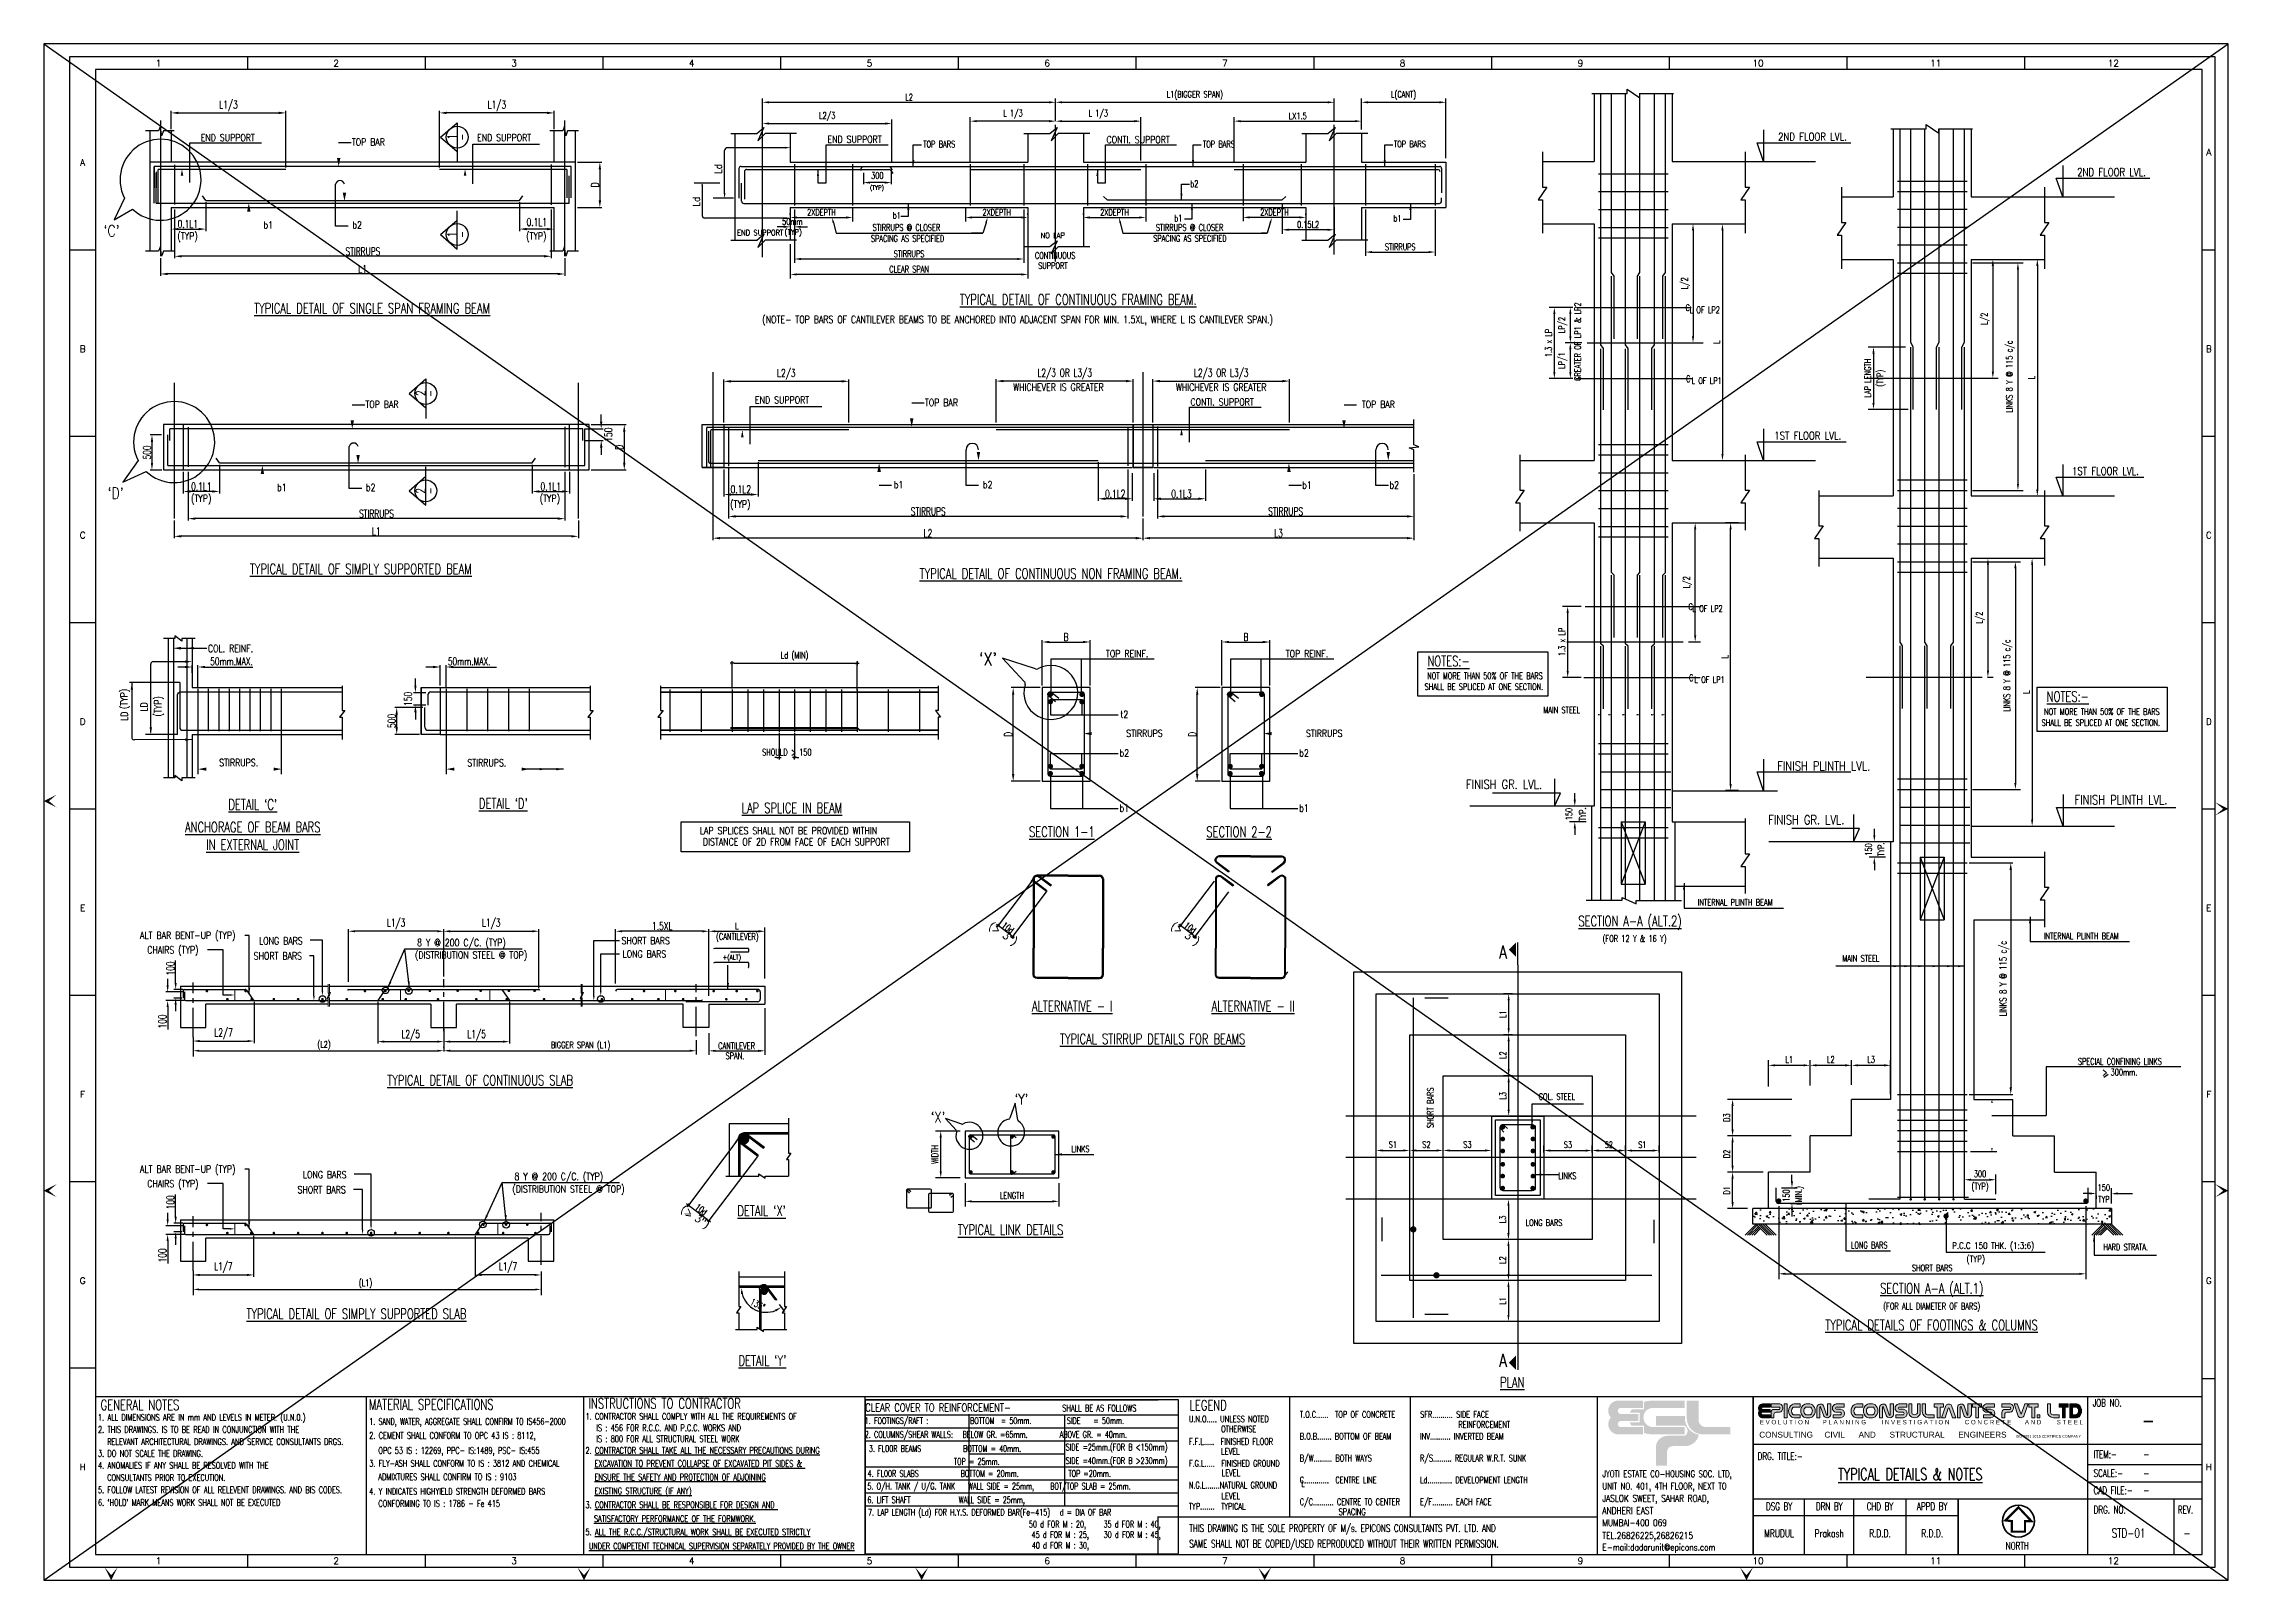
# Model space of a CAD drawing. Extents: x 489124 to 794428, y -356295 to -29813.
# Drawn here: x 520771 to 604791, y -94887 to -35782 of the extents above; entities that cross this region are included whole.
import ezdxf
from ezdxf.enums import TextEntityAlignment as Align
from ezdxf.lldxf.tags import DXFTag

# ---------------------------------------------------------------- set-up
doc = ezdxf.new("R2010")
doc.units = 0
doc.header["$LTSCALE"] = 500
doc.header["$MEASUREMENT"] = 0
doc.linetypes.add('CENTER2', pattern=[1.125, 0.75, -0.125, 0.125, -0.125])
doc.layers.get('DEFPOINTS').update_dxf_attribs({"color": 4})
for name, color, linetype, lineweight in [('00 ECPL LOGO', 250, 'Continuous', 20), ('00 ELEV-2', 9, 'Continuous', 30), ('GRID TEXT', 6, 'Continuous', 15), ('hatch', 7, 'Continuous', 5), ('HEADING-TXT', 1, 'Continuous', 25), ('LINE', 253, 'Continuous', 18), ('SECT-TXT', 6, 'Continuous', 20)]:
    doc.layers.add(name, color=color, linetype=linetype, lineweight=lineweight)
for name, color, linetype in [('07', 5, 'Continuous'), ('08', 4, 'Continuous'), ('09', 6, 'Continuous'), ('BEAM', 4, 'Continuous'), ('BRAKE LINE', 8, 'Continuous'), ('CEN', 8, 'CENTER'), ('CENTERLINE', 8, 'CENTER2'), ('COL', 1, 'Continuous'), ('DIM', 5, 'Continuous'), ('DIM1', 5, 'Continuous'), ('dimention', 7, 'Continuous'), ('FOOT', 4, 'Continuous'), ('FRAME', 6, 'Continuous'), ('hat', 8, 'Continuous'), ('LINK', 2, 'Continuous'), ('MISC', 5, 'Continuous'), ('note t', 2, 'Continuous'), ('notes', 1, 'Continuous'), ('other', 5, 'Continuous'), ('P.C.C.', 8, 'Continuous'), ('PNA', 10, 'Continuous'), ('REINFORCEMENT', 6, 'Continuous'), ('RING', 4, 'Continuous'), ('S-REINF', 6, 'Continuous'), ('S-SCHEDULE', 2, 'Continuous'), ('S-TEXT-1', 4, 'Continuous'), ('SEC-LINE', 2, 'Continuous'), ('SECT', 1, 'Continuous'), ('ST', 6, 'Continuous'), ('STEEL', 6, 'Continuous'), ('STIRRUPS', 2, 'Continuous'), ('TEXT', 4, 'Continuous'), ('TEXT (SHEET)', 4, 'Continuous'), ('TEXT1', 2, 'Continuous'), ('TITLE', 4, 'Continuous'), ('TXT', 4, 'Continuous'), ('TXT1', 2, 'Continuous')]:
    doc.layers.add(name, color=color, linetype=linetype)
doc.styles.add('D', font='romand.shx', dxfattribs={"height": 200})
doc.styles.add('ROMANC', font='romanc.shx', dxfattribs={"width": 0.8, "height": 250})
doc.styles.add('ROMAND', font='romand')
doc.styles.add('ROMANS', font='r.shx', dxfattribs={"width": 0.7, "bigfont": 'bigfont.shx'})
doc.styles.add('ROMENT', font='r.shx', dxfattribs={"bigfont": 'bigfont.shx'})
doc.styles.add('SEC. TEXT', font='arial.ttf', dxfattribs={"height": 180})
tags = doc.linetypes.add('CENTER', pattern=[2, 1.25, -0.25, 0.25, -0.25]).pattern_tags.tags
tags[10:11] = [DXFTag(74, 4), DXFTag(75, 0), DXFTag(340, '0'), DXFTag(46, 1.0), DXFTag(50, 0.0), DXFTag(44, 0.0), DXFTag(45, 0.0)]
tags[8:9] = [DXFTag(74, 4), DXFTag(75, 0), DXFTag(340, '0'), DXFTag(46, 1.0), DXFTag(50, 0.0), DXFTag(44, 0.0), DXFTag(45, 0.0)]
tags[6:7] = [DXFTag(74, 4), DXFTag(75, 0), DXFTag(340, '0'), DXFTag(46, 1.0), DXFTag(50, 0.0), DXFTag(44, 0.0), DXFTag(45, 0.0)]
tags[4:5] = [DXFTag(74, 4), DXFTag(75, 0), DXFTag(340, '0'), DXFTag(46, 1.0), DXFTag(50, 0.0), DXFTag(44, 0.0), DXFTag(45, 0.0)]
tags = doc.linetypes.add('HIDDEN', pattern=[0.375, 0.25, -0.125]).pattern_tags.tags
tags[6:7] = [DXFTag(74, 4), DXFTag(75, 0), DXFTag(340, '0'), DXFTag(46, 1.0), DXFTag(50, 0.0), DXFTag(44, 0.0), DXFTag(45, 0.0)]
tags[4:5] = [DXFTag(74, 4), DXFTag(75, 0), DXFTag(340, '0'), DXFTag(46, 1.0), DXFTag(50, 0.0), DXFTag(44, 0.0), DXFTag(45, 0.0)]
doc.dimstyles.new('5', dxfattribs={"dimtxt": 250, "dimasz": 250, "dimexe": 60, "dimexo": 60, "dimgap": 150, "dimtad": 1, "dimdec": 0, "dimlfac": 0.2, "dimzin": 0, "dimdsep": 46, "dimtxsty": 'ROMANS', "dimcen": -250, "dimclrd": 5, "dimclre": 5, "dimclrt": 4, "dimadec": 0, "dimazin": 0, "dimtfac": 1, "dimtdec": 0, "dimtix": 1, "dimtofl": 0, "dimtmove": 2, "dimatfit": 3, "dimfxl": 0, "dimtolj": 1, "dimtzin": 0, "dimarcsym": 0})
doc.dimstyles.new('Copy of INT2TIMES', dxfattribs={"dimtxt": 300, "dimasz": 275, "dimexe": 75, "dimexo": 75, "dimgap": 40, "dimtad": 1, "dimdec": 0, "dimlfac": 0.5, "dimrnd": 5, "dimzin": 0, "dimdsep": 46, "dimtxsty": 'ROMANS', "dimcen": -1, "dimclrd": 5, "dimclre": 5, "dimclrt": 4, "dimadec": 0, "dimazin": 0, "dimtfac": 1, "dimtdec": 0, "dimtix": 1, "dimtofl": 0, "dimtmove": 2, "dimatfit": 3, "dimfxl": 0, "dimtolj": 1, "dimtzin": 0, "dimarcsym": 0})
doc.dimstyles.new('Copy(2) of Standard', dxfattribs={"dimtxt": 300, "dimasz": 250, "dimexe": 75, "dimexo": 50, "dimgap": 50, "dimtad": 1, "dimdec": 0, "dimrnd": 5, "dimzin": 0, "dimdsep": 46, "dimtxsty": 'ROMANS', "dimcen": 0, "dimclrd": 5, "dimclre": 5, "dimclrt": 4, "dimadec": 0, "dimazin": 0, "dimtfac": 1, "dimtdec": 0, "dimtofl": 0, "dimtmove": 0, "dimatfit": 3, "dimfxl": 0, "dimtolj": 1, "dimtzin": 0, "dimarcsym": 0})
doc.dimstyles.new('dim25', dxfattribs={"dimtxt": 250, "dimasz": 250, "dimexe": 200, "dimexo": 200, "dimgap": 100, "dimtad": 1, "dimdec": 0, "dimlfac": 0.25, "dimzin": 0, "dimdsep": 46, "dimtxsty": 'ROMANS', "dimcen": 0, "dimclrd": 5, "dimclre": 5, "dimclrt": 4, "dimadec": 0, "dimazin": 0, "dimtfac": 1, "dimtdec": 0, "dimtix": 1, "dimtofl": 0, "dimtmove": 2, "dimatfit": 3, "dimfxl": 0, "dimtolj": 1, "dimtzin": 0, "dimlwd": -1, "dimlwe": -1, "dimarcsym": 0})
doc.dimstyles.new('INT', dxfattribs={"dimtxt": 250, "dimasz": 80, "dimexe": 50, "dimexo": 50, "dimgap": 75, "dimtad": 1, "dimdec": 0, "dimzin": 0, "dimdsep": 46, "dimtxsty": 'ROMANS', "dimblk": 'DIMTICK', "dimblk1": 'DIMTICK', "dimblk2": 'DIMTICK', "dimsah": 1, "dimcen": -0.25, "dimclrd": 5, "dimclre": 5, "dimclrt": 4, "dimadec": 0, "dimazin": 0, "dimtfac": 1, "dimtdec": 0, "dimtix": 1, "dimtofl": 0, "dimtmove": 2, "dimatfit": 3, "dimldrblk": 'DIMTICK', "dimfxl": 0, "dimtolj": 1, "dimtzin": 0, "dimarcsym": 0})
doc.dimstyles.new('INT$7', dxfattribs={"dimtxt": 9, "dimasz": 8, "dimexe": 8, "dimexo": 3, "dimgap": 2, "dimtad": 1, "dimdec": 0, "dimzin": 0, "dimdsep": 46, "dimtxsty": 'ROMANS', "dimblk": 'DIMTICK', "dimcen": -0.25, "dimclrd": 5, "dimclre": 5, "dimclrt": 4, "dimadec": 0, "dimazin": 0, "dimtfac": 1, "dimtdec": 0, "dimtix": 1, "dimtofl": 0, "dimtmove": 2, "dimatfit": 3, "dimldrblk": 'DIMTICK', "dimfxl": 0, "dimtolj": 1, "dimtzin": 0, "dimarcsym": 0})
doc.dimstyles.new('INT1', dxfattribs={"dimtxt": 250, "dimasz": 250, "dimexe": 150, "dimexo": 60, "dimgap": 75, "dimtad": 1, "dimdec": 0, "dimzin": 0, "dimdsep": 46, "dimtxsty": 'ROMANS', "dimcen": -250, "dimclrd": 5, "dimclre": 5, "dimclrt": 4, "dimadec": 0, "dimazin": 0, "dimtfac": 1, "dimtdec": 0, "dimtix": 1, "dimtofl": 0, "dimtmove": 2, "dimatfit": 3, "dimfxl": 0, "dimtolj": 1, "dimtzin": 0, "dimarcsym": 0})
doc.dimstyles.new('INT25', dxfattribs={"dimtxt": 250, "dimasz": 80, "dimexe": 60, "dimexo": 60, "dimgap": 40, "dimtad": 1, "dimdec": 0, "dimlfac": 0.25, "dimzin": 0, "dimdsep": 46, "dimtxsty": 'ROMANS', "dimblk": 'DIMTICK', "dimblk1": 'DIMTICK', "dimblk2": 'DIMTICK', "dimsah": 1, "dimcen": -0.25, "dimclrd": 7, "dimclre": 7, "dimclrt": 4, "dimadec": 0, "dimazin": 0, "dimtfac": 1, "dimtdec": 0, "dimtix": 1, "dimtofl": 0, "dimtmove": 2, "dimatfit": 3, "dimldrblk": 'DIMTICK', "dimfxl": 0, "dimtolj": 1, "dimtzin": 0, "dimarcsym": 0})

msp = doc.modelspace()

# ---------------------------------------------------------------- texts
at = {"layer": '09', "color": 2, "style": 'ROMANC', "width": 0.8}
for s, p in [("`C'", (523382.215, -42982.307)), ("`D'", (523540.98, -53073.785))]:
    msp.add_text(s, height=440, dxfattribs=at).set_placement(p, align=Align.MIDDLE)
at = {"layer": 'DIM', "style": 'ROMANS', "width": 0.9}
msp.add_text('(TYP)', height=166.6667, dxfattribs=at).set_placement((552550.264, -41405.697))
at = {"layer": 'DIM', "color": 4, "style": 'ROMANS', "width": 0.8}
for s, p in [('P.C.C 150 THK. (1:3:6)', (594169.232, -82139.615)), ('(TYP)', (594720.732, -82650.608))]:
    msp.add_text(s, height=250, dxfattribs=at).set_placement(p)
at = {"layer": 'GRID TEXT', "style": 'ROMANS', "width": 0.7}
for s, p in [('1', (536649.094, -39365.716)), ('1', (536649.094, -43125.378)), ('2', (535438.865, -49222.821)), ('2', (535438.865, -52982.484))]:
    msp.add_text(s, height=350, rotation=90, dxfattribs=at).set_placement(p, align=Align.CENTER)
at = {"layer": 'HEADING-TXT', "color": 6, "style": 'ROMANS', "width": 0.7}
for s, p in [('%%UTYPICAL DETAIL OF SINGLE SPAN FRAMING BEAM', (528864.216, -46157.548)), ('%%UTYPICAL DETAIL OF CONTINUOUS FRAMING BEAM.', (556002.646, -45821.764)), ('%%UTYPICAL DETAIL OF SIMPLY SUPPORTED BEAM', (528699.845, -56184.121)), ('%%UTYPICAL DETAIL OF CONTINUOUS NON FRAMING BEAM.', (554459.449, -56365.276)), ('%%USECTION 1-1', (558668.086, -66295.07)), ('%%USECTION 2-2', (565486.846, -66297.189)), ('%%UTYPICAL DETAIL OF CONTINUOUS SLAB', (533986.752, -75852.441)), ('%%UTYPICAL DETAIL OF SIMPLY SUPPORTED SLAB', (528569.752, -84834.82)), ('GENERAL NOTES', (522962.5, -88340.704)), ('MATERIAL SPECIFICATIONS', (533282.5, -88323.704)), ('INSTRUCTIONS TO CONTRACTOR', (541726, -88283.704)), ('LEGEND', (564844.5, -88353.704))]:
    msp.add_text(s, height=400, dxfattribs=at).set_placement(p)
for s, p in [('%%UNOTES:-', (574801.264, -59731.179)), ('%%UNOTES:-', (598616.264, -61093.839)), ('%%UTYPICAL STIRRUP DETAILS FOR BEAMS', (563418.909, -74262.667)), ("%%UDETAIL `X'", (548381.502, -80873.417)), ('%%UTYPICAL LINK DETAILS', (557956.063, -81603.922)), ("%%UDETAIL `Y'", (548412.118, -86633.83))]:
    msp.add_text(s, height=400, dxfattribs=at).set_placement(p, align=Align.CENTER)
for s, p in [("%%UDETAIL `C'", (528810.595, -65047.226)), ("%%UDETAIL `D'", (538447.061, -65004.517)), ('%%ULAP SPLICE IN BEAM', (549549.799, -65178.017)), ('%%UANCHORAGE OF BEAM BARS', (528810.595, -65913.739)), ('%%UIN EXTERNAL JOINT', (528810.595, -66595.452)), ('%%uSECTION A-A (ALT.2)', (581781.482, -69558.544)), ('%%UALTERNATIVE - I', (560325.922, -72803.121)), ('%%UALTERNATIVE - II', (567286.752, -72803.121)), ('%%uSECTION A-A (ALT.1)', (593385.482, -83683.704)), ('%%uTYPICAL DETAILS OF FOOTINGS & COLUMNS', (593376.482, -85068.204)), ('%%uPLAN', (577251.482, -87273.719))]:
    msp.add_text(s, height=400, dxfattribs=at).set_placement(p, align=Align.MIDDLE)
at = {"layer": 'note t', "style": 'D', "width": 0.75}
msp.add_text(' CLEAR COVER TO REINFORCEMENT- ', height=310.425, dxfattribs=at).set_placement((552209.185, -88399.101))
at = {"layer": 'notes', "color": 4, "style": 'ROMANS'}
for s, width, p in [('SHALL BE AS FOLLOWS', 0.7, (559944.791, -88388.457)), ('2. THIS DRAWINGS. IS TO BE READ IN CONJUNCTION WITH THE', 0.7, (522860.173, -89213.457)), ('1. ALL DIMENSIONS ARE IN mm AND LEVELS IN METER. (U.N.0.)', 0.7, (522860.173, -88745.215)), ('1. SAND, WATER, AGGREGATE SHALL CONFIRM TO IS456-2000', 0.65, (533290.225, -88901.704)), ('1. CONTRACTOR SHALL COMPLY WITH ALL THE REQUIREMENTS OF ', 0.7, (541606.78, -88706.582)), ('  IS : 456 FOR R.C.C. AND P.C.C. WORKS AND', 0.7, (541770.979, -89148.888)), ('   1. FOOTINGS/RAFT :             BOTTOM  = 50mm.           SIDE    = 50mm.', 0.65, (551974.537, -88873.584)), ('U.N.O..... UNLESS NOTED', 0.7, (564813.665, -88807.072)), ('OTHERWISE', 0.7, (566054.558, -89191.135)), ('T.O.C......  TOP OF CONCRETE', 0.7, (569082.165, -88630.572)), ('SFR.......... SIDE FACE', 0.7, (573706.165, -88630.572)), ('REINFORCEMENT', 0.7, (575177.148, -89020.5)), ('3. DO NOT SCALE THE DRAWING. ', 0.7, (522860.173, -90131.927)), ('RELEVANT ARCHITECTURAL DRAWINGS. AND SERVICE CONSULTANTS DRGS.', 0.7, (523212.79, -89679.891)), ('2. CEMENT SHALL CONFORM TO OPC 43 IS : 8112,', 0.7, (533290.225, -89439.704)), ('OPC 53 IS : 12269, PPC- IS:1489, PSC- IS:455  ', 0.7, (533642, -90019.204)), ('2. %%UCONTRACTOR SHALL TAKE ALL THE NECESSARY PRECAUTIONS DURING', 0.7, (541606.78, -90015.372)), ('  IS : 800 FOR ALL STRUCTURAL STEEL WORK', 0.7, (541770.979, -89569.62)), ('   2. COLUMNS/SHEAR WALLS:   BELOW GR. =65mm.          ABOVE GR. = 40mm.', 0.65, (551978.079, -89402.995)), ('3. FL00R BEAMS             BOTTOM = 40mm. ', 0.65, (552508.102, -89945.426)), (' SIDE =25mm.(FOR B <150mm)', 0.65, (559953.529, -89888.276)), ('F.F.L.....  FINISHED FLOOR', 0.7, (564813.665, -89674.072)), ('LEVEL', 0.7, (566054.831, -90051.643)), ('B.O.B....... BOTTOM OF BEAM', 0.7, (569082.165, -89471.072)), ('INV.......... INVERTED BEAM', 0.7, (573706.165, -89471.072)), ('4. ANOMALIES IF ANY SHALL BE RESOLVED WITH THE', 0.7, (522860.173, -90591.565)), ('3. FLY-ASH SHALL CONFORM TO IS : 3812 AND CHEMICAL ', 0.7, (533290.225, -90515.704)), ('%%UEXCAVATION TO PREVENT COLLAPSE OF EXCAVATED PIT SIDES & ', 0.7, (541956.073, -90521.148)), ('4. FL00R SLABS             BOTTOM = 20mm. ', 0.65, (552460.602, -90905.586)), ('                        TOP = 25mm. ', 0.65, (552806.602, -90441.223)), (' SIDE =40mm.(FOR B >230mm)', 0.65, (559953.529, -90412.243)), ('TOP =20mm.', 0.65, (560182.151, -90904.766)), ('F.G.L.....  FINISHED GROUND', 0.7, (564813.665, -90514.572)), ('LEVEL', 0.7, (566077.331, -90880.254)), ('B/W......... BOTH WAYS', 0.7, (569082.165, -90311.572)), ('R/S......... REGULAR W.R.T. SUNK', 0.7, (573706.165, -90311.572)), ('5. FOLLOW LATEST REVISION OF ALL RELEVENT DRAWINGS. AND BIS CODES.', 0.7, (522860.173, -91533.418)), ('CONSULTANTS PRIOR TO EXECUTION.', 0.7, (523212.79, -91061.71)), ('4. Y INDICATES HIGHYIELD STRENGTH DEFORMED BARS', 0.7, (533290.225, -91591.704)), ('ADMIXTURES SHALL CONFIRM TO IS : 9103', 0.7, (533642, -91034.704)), ('%%UENSURE THE SAFETY AND PROTECTION OF ADJOINING', 0.7, (541956.073, -91041.521)), ('%%UEXISTING STRUCTURE (IF ANY)', 0.7, (541956.073, -91573.897)), ('5. O/H. TANK / U/G. TANK    WALL SIDE = 25mm,     BOT/TOP SLAB = 25mm.', 0.65, (552447.978, -91390.332)), ('N.G.L.......NATURAL GROUND', 0.7, (564813.665, -91355.072)), ('LEVEL', 0.7, (566069.541, -91767.496)), ('C............  CENTRE LINE', 0.7, (569082.165, -91152.072)), ('L', 0.7, (569141.331, -91285.803)), ('Ld............ DEVELOPMENT LENGTH', 0.7, (573706.165, -91152.072)), ("6. `HOLD' MARK MEANS WORK SHALL NOT BE EXECUTED", 0.7, (522860.173, -92021.241)), ('CONFORMING TO IS : 1786 - Fe 415', 0.7, (533642, -92058.704)), ('3. %%UCONTRACTOR SHALL BE RESPONSIBLE FOR DESIGN AND ', 0.7, (541606.78, -92108.596)), ('%%uSATISFACTORY PERFORMANCE OF THE FORMWORK.', 0.7, (541935.724, -92643.079)), ('6. LIFT SHAFT               WALL SIDE = 25mm,     ', 0.65, (552447.978, -91915.484)), ('7. LAP LENGTH (Ld) FOR H.Y.S. DEFORMED BAR(Fe-415)   d = DIA OF BAR', 0.65, (552473.848, -92394.38)), ('TYP.......  TYPICAL', 0.7, (564813.665, -92167.472)), ('C/C.......... CENTRE TO CENTER', 0.7, (569082.165, -91992.572)), ('SPACING', 0.7, (570577.514, -92377.13)), ('E/F.......... EACH FACE', 0.7, (573706.165, -91992.572)), ('5. %%UALL THE R.C.C./STRUCTURAL WORK SHALL BE EXECUTED STRICTLY', 0.7, (541606.78, -93154.364)), ('  50 d FOR M : 20,', 0.65, (558413.964, -92852.118)), ('45 d FOR M : 25,', 0.65, (558769.16, -93257.203)), ('35 d FOR M : 40,', 0.65, (561532.283, -92853.743)), ('30 d FOR M : 45,', 0.65, (561536.091, -93255.336)), ('%%UUNDER COMPETENT TECHNICAL SUPERVISION SEPARATELY PROVIDED BY THE OWNER', 0.65, (541740.69, -93694.301)), ('40 d FOR M : 30,', 0.65, (558773.199, -93667.508))]:
    msp.add_text(s, height=250, dxfattribs=dict(at, width=width)).set_placement(p)
at = {"layer": 'S-SCHEDULE', "color": 4, "style": 'ROMANS', "width": 0.7}
for s, p in [('TOP BARS', (554599.391, -39771.217)), ('TOP BARS', (565358.323, -39771.217)), ('TOP BARS', (572702.815, -39766.539)), ('b2', (564871.389, -41297.923)), ('STIRRUPS @ CLOSER', (552653.058, -42976.136)), ('b1', (553427.325, -42512.437)), ('STIRRUPS @ CLOSER', (563544.889, -42976.136)), ('b1', (564255.26, -42619.833)), ('b1', (572684.145, -42622.259)), ('SPACING AS SPECIFIED', (552588.441, -43401.171)), ('SPACING AS SPECIFIED', (563443.723, -43397.299)), ('CONTINUOUS  ', (558891.955, -44056.012)), (' SUPPORT', (558891.955, -44445.148))]:
    msp.add_text(s, height=250, dxfattribs=at).set_placement(p)
for s, p in [('(CANTILEVER)', (546629.78, -70125.785)), ('CANTILEVER  ', (546711.524, -74328.699)), (' SPAN. ', (546867.711, -74710.357))]:
    msp.add_text(s, height=250, dxfattribs=at).set_placement(p, align=Align.MIDDLE_LEFT)
for s, height, p in [('+(ALT)', 183.3333, (547238.398, -70935.382)), (' (L2)', 250, (531488.755, -74288.992)), ('BIGGER SPAN (L1)', 250, (541420.255, -74313.205)), (' (L1)', 250, (533086.255, -83461.748))]:
    msp.add_text(s, height=height, dxfattribs=at).set_placement(p, align=Align.MIDDLE)
at = {"layer": 'TEXT', "color": 1, "style": 'ROMANS', "width": 0.7}
msp.add_text('-', height=650, dxfattribs=at).set_placement((601711.986, -88729.948), align=Align.MIDDLE_CENTER)
msp.add_text('%%UTYPICAL DETAILS & NOTES', height=450, dxfattribs=at).set_placement((589784.792, -90804.166), align=Align.MIDDLE_LEFT)
at = {"layer": 'TEXT', "color": 2, "style": 'ROMANS', "width": 0.7}
for s, height, p in [('-', 300, (601520, -90043.634)), ('-', 300, (601520, -90766.821)), ('-', 300, (601520, -91426.571)), ('STD-01', 350, (600308.273, -93071.162)), ('-', 350, (603069.103, -93071.162))]:
    msp.add_text(s, height=height, dxfattribs=at).set_placement(p, align=Align.MIDDLE_LEFT)
for s, p in [('MRUDUL', (587515.815, -93082.644)), ('Prakash', (589444.512, -93082.644)), ('R.D.D.', (591395.686, -93082.644)), ('R.D.D.', (593403.575, -93082.644))]:
    msp.add_text(s, height=300, dxfattribs=at).set_placement(p, align=Align.MIDDLE_CENTER)
at = {"layer": 'TXT'}
for s, height, style, width, p in [('END SUPPORT', 275, 'ROMENT', 0.8, (526809.131, -39535.631)), ('TOP BAR', 275, 'ROMENT', 0.8, (532620.986, -39702.831)), ('END SUPPORT', 275, 'ROMENT', 0.8, (537437.09, -39535.631)), ('END SUPPORT', 275, 'ROMENT', 0.8, (550915.033, -39597.821)), ('CONTI. SUPPORT', 275, 'ROMENT', 0.8, (561647.756, -39609.041)), ('b1', 275, 'ROMENT', 0.8, (529222.208, -42896.262)), ('b2', 275, 'ROMENT', 0.8, (532643.006, -42896.262)), ('(TYP)', 275, 'ROMENT', 0.8, (525913.389, -43319.301)), ('(TYP)', 275, 'ROMENT', 0.8, (539324.898, -43319.301)), ('(TYP)', 208.3333, 'ROMANS', 0.9, (549263.845, -43133.099)), ('NO LAP', 208.3333, 'ROMANS', 0.9, (559113.89, -43261.718)), ('TOP BAR', 275, 'ROMENT', 0.8, (533144.115, -49794.31)), ('END SUPPORT', 275, 'ROMENT', 0.8, (548128.473, -49625.281)), ('TOP BAR', 275, 'ROMENT', 0.8, (554661.84, -49722.861)), ('WHICHEVER IS GREATER', 275, 'ROMENT', 0.8, (558059.063, -49132.109)), ('WHICHEVER IS GREATER', 275, 'ROMENT', 0.8, (564317.46, -49132.109)), ('CONTI. SUPPORT', 275, 'ROMENT', 0.8, (564876.52, -49703.562)), ('TOP BAR', 275, 'ROMENT', 0.8, (571465.08, -49792.861)), ('b1', 275, 'ROMENT', 0.8, (529745.337, -52987.74)), ('b2', 275, 'ROMENT', 0.8, (533166.135, -52987.74)), ('b1', 275, 'ROMENT', 0.8, (553465.888, -52878.537)), ('b2', 275, 'ROMENT', 0.8, (556894.46, -52878.537)), ('b1', 275, 'ROMENT', 0.8, (569175.328, -52898.267)), ('b2', 275, 'ROMENT', 0.8, (572527.948, -52898.267)), ('(TYP)', 275, 'ROMENT', 0.8, (526438.207, -53410.779)), ('(TYP)', 275, 'ROMENT', 0.8, (539847.509, -53410.779)), ('(TYP)', 275, 'ROMENT', 0.8, (547172.061, -53631.648)), ('COL. REINF.', 275, 'ROMENT', 0.8, (527088.739, -59182.455)), ('STIRRUPS', 275, 'ROMENT', 0.8, (562403.919, -62445.629)), ('STIRRUPS', 275, 'ROMENT', 0.8, (569316.919, -62445.629)), ('COL. STEEL', 250, 'ROMANS', 0.7, (578268.608, -76407.104)), ('LINKS', 250, 'ROMANS', 0.7, (579023.072, -79455.541)), ('LONG BARS', 250, 'ROMANS', 0.7, (577767.088, -81256.63)), ('LONG BARS', 250, 'ROMANS', 0.7, (590276.178, -82120.467)), ('HARD STRATA.', 250, 'ROMANS', 0.7, (599986.03, -82194.244))]:
    msp.add_text(s, height=height, dxfattribs=dict(at, style=style, width=width)).set_placement(p)
at = {"layer": 'TXT', "style": 'ROMANS'}
for s, height, width, p in [('Ld', 275, 0.9, (546712.972, -40600.255)), ('Ld', 275, 0.9, (545872.841, -41863.973)), ('TYP.', 250, 0.7, (579955.8, -65418.63)), ('TYP.', 250, 0.7, (591433.483, -66769.529))]:
    msp.add_text(s, height=height, rotation=90, dxfattribs=dict(at, width=width)).set_placement(p, align=Align.MIDDLE)
at = {"layer": 'TXT', "style": 'ROMANS', "width": 0.9}
msp.add_text('END SUPPORT', height=208.33333, dxfattribs=at).set_placement((548329.215, -43049.569), align=Align.MIDDLE_CENTER)
at = {"layer": 'TXT', "linetype": 'ByBlock', "style": 'ROMANS', "width": 0.8}
msp.add_text('(NOTE- TOP BARS OF CANTILEVER BEAMS TO BE ANCHORED INTO ADJACENT SPAN FOR MIN. 1.5XL, WHERE L IS CANTILEVER SPAN.)', height=275, dxfattribs=at).set_placement((548407.538, -46528.302))
at = {"layer": 'TXT', "linetype": 'ByBlock', "style": 'ROMANS', "width": 0.7}
msp.add_text('GREATER OF LP1 & LP2', height=250, rotation=90, dxfattribs=at).set_placement((579766.894, -47242.276), align=Align.MIDDLE)
at = {"layer": 'TXT', "linetype": 'ByBlock', "style": 'ROMANS'}
for s, height, width, p in [('C', 250, 0.7, (584000.123, -45936.512)), ('L OF LP2', 250, 0.7, (584653.123, -46021.012)), ('C', 250, 0.7, (584020.297, -48671.909)), ('L OF LP1', 250, 0.7, (584728.297, -48745.909)), ('C', 250, 0.7, (584113.623, -57436.512)), ('L OF LP2', 250, 0.7, (584761.623, -57510.512)), ('TOP REINF.', 275, 0.8, (562442.31, -59243.215)), ('TOP REINF.', 275, 0.8, (569355.31, -59243.215)), ('SHALL BE SPLICED AT ONE SECTION.', 250, 0.7, (576162.427, -60515.963)), (' NOT MORE THAN 50% OF THE BARS', 250, 0.7, (576138.697, -60097.139)), ('C', 250, 0.7, (584133.797, -60171.909)), ('L OF LP1', 250, 0.7, (584841.797, -60245.909)), ('MAIN STEEL', 250, 0.7, (579156.123, -61412.012)), ('t2', 275, 0.8, (562332.732, -61575.806)), ('SHALL BE SPLICED AT ONE SECTION.', 250, 0.7, (599887.927, -61898.623)), (' NOT MORE THAN 50% OF THE BARS', 250, 0.7, (599866.197, -61474.299)), ('b2', 275, 0.8, (562332.732, -63065.352)), ('b2', 275, 0.8, (569245.732, -63065.352)), ('b1', 275, 0.8, (562332.732, -65185.373)), ('b1', 275, 0.8, (569245.732, -65185.373)), ('LAP SPLICES SHALL NOT BE PROVIDED WITHIN', 275, 0.8, (549416.344, -66052.488)), ('DISTANCE OF 2D FROM FACE OF EACH SUPPORT', 275, 0.8, (549715.266, -66481.246)), ('MAIN STEEL', 250, 0.7, (590661.123, -70965.172)), ('SPECIAL CONFINING LINKS', 250, 0.7, (600621.764, -74928.564)), ('> 300mm.', 250, 0.7, (600621.764, -75343.586))]:
    msp.add_text(s, height=height, dxfattribs=dict(at, width=width)).set_placement(p, align=Align.MIDDLE)
at = {"layer": 'TXT'}
for s, height, style, width, p in [('(TYP)', 275, 'ROMENT', 0.8, (523994.989, -61376.682)), ('LD', 275, 'ROMENT', 0.8, (524764.976, -61473.314)), ('(TYP)', 275, 'ROMENT', 0.8, (525299.842, -61664.912)), ('LD', 275, 'ROMENT', 0.8, (524012.119, -61833.551)), ('SHORT BARS', 250, 'ROMANS', 0.7, (574228.198, -77489.781))]:
    msp.add_text(s, height=height, rotation=90, dxfattribs=dict(at, style=style, width=width)).set_placement(p)
for s, height, style, width, p in [('STIRRUPS. ', 275, 'ROMENT', 0.8, (528344.683, -63433.288)), ('STIRRUPS. ', 275, 'ROMENT', 0.8, (537888.148, -63441.133)), ('INTERNAL PLINTH BEAM', 250, 'ROMANS', 0.7, (585825.959, -68811.645)), ('ALT BAR BENT-UP (TYP)', 275, 'ROMENT', 0.8, (526311.455, -70095.001)), ('8 Y @ 200 C/C. (TYP)', 275, 'ROMENT', 0.8, (536837.881, -70376.586)), ('(FOR 12 Y & 16 Y)', 250, 'ROMANS', 0.7, (581957.482, -70220.044)), ('INTERNAL PLINTH BEAM', 250, 'ROMANS', 0.7, (599133.959, -70102.127)), ('(DISTRIBUTION STEEL @ TOP)', 275, 'ROMENT', 0.8, (537209.031, -70855.886)), ('ALT BAR BENT-UP (TYP)', 275, 'ROMENT', 0.8, (526311.455, -79090.88)), ('LINKS', 250, 'ROMENT', 0.7, (560648.263, -78294.587)), ('(DISTRIBUTION STEEL @ TOP)', 275, 'ROMENT', 0.8, (540953.684, -79851.765)), ('8 Y @ 200 C/C. (TYP)', 275, 'ROMENT', 0.8, (540582.534, -79372.464)), ('(FOR ALL DIAMETER OF BARS)', 250, 'ROMANS', 0.7, (593385.482, -84360.204))]:
    msp.add_text(s, height=height, dxfattribs=dict(at, style=style, width=width)).set_placement(p, align=Align.MIDDLE)
at = {"layer": 'TXT', "linetype": 'ByBlock', "style": 'ROMANS'}
for p in [(557664.092, -70029.663), (564670.939, -70029.663), (545824.628, -80918.794)]:
    msp.add_text('(> 3")', height=275, rotation=325.79063244, dxfattribs=at).set_placement(p, align=Align.MIDDLE)
at = {"layer": 'TXT', "style": 'ROMENT', "width": 0.8}
for s, p in [('CHAIRS (TYP)', (524754.737, -70637.875)), ('LONG BARS', (529053.71, -70291.761)), ('SHORT BARS', (542995.298, -70286.581)), ('SHORT BARS', (528847.226, -70869.038)), ('LONG BARS', (543034.007, -70796.254)), ('CHAIRS (TYP)', (524754.737, -79633.753)), ('SHORT BARS', (530532.778, -79864.917)), ('LONG BARS', (530739.262, -79287.639))]:
    msp.add_text(s, height=275, dxfattribs=at).set_placement(p, align=Align.MIDDLE_LEFT)
at = {"layer": 'TXT1', "style": 'ROMAND', "width": 0.8}
for s, height, p in [('2ND FLOOR LVL.', 300, (588797.504, -39510.321)), ('2ND FLOOR LVL.', 300, (600302.504, -40872.981)), ('1ST FLOOR LVL.', 300, (588618.504, -51010.321)), ('1ST FLOOR LVL.', 300, (600067.504, -52372.981)), ("`X'", 500, (557086.075, -59702.104)), ("`Y'", 400, (558377.424, -76578.955)), ("`X'", 400, (555167.21, -77271.856))]:
    msp.add_text(s, height=height, dxfattribs=at).set_placement(p, align=Align.CENTER)
for s, height, p in [('FINISH PLINTH LVL.', 350, (589232.315, -63562.637)), ('FINISH GR. LVL.', 350, (576936.206, -64272.542)), ('FINISH PLINTH LVL.', 350, (600664.815, -64865.297)), ('FINISH GR. LVL.', 350, (588563.206, -65635.202)), ('A', 500, (576894.923, -70713.256)), ('A', 500, (576894.923, -86427.256))]:
    msp.add_text(s, height=height, dxfattribs=at).set_placement(p, align=Align.MIDDLE)

# ---------------------------------------------------------------- blocks, each defined once
blk = doc.blocks.new('*D20')
at = {"layer": 'DEFPOINTS', "color": 0}
for p in [(577462, -80230), (577106, -81782), (577462, -81782)]:
    blk.add_point(p, dxfattribs=at)
at = {"layer": 'DIM', "color": 5}
for p, q in [((577262, -80230), (576906, -80230)), ((577106, -80480), (577106, -81532)), ((577262, -81782), (576906, -81782))]:
    blk.add_line(p, q, dxfattribs=at)
for points in [[(577064, -80480), (577147, -80480), (577106, -80230)], [(577064, -81532), (577147, -81532), (577106, -81782)]]:
    blk.add_solid(points, dxfattribs=at)
at = {"layer": 'DIM', "color": 4, "insert": (576881, -81006), "char_height": 250, "attachment_point": 5, "rotation": 90, "style": 'ROMANS'}
blk.add_mtext('\\A1;L3', dxfattribs=at)
blk = doc.blocks.new('*D21')
at = {"layer": 'DEFPOINTS', "color": 0}
for p in [(577462, -83356), (577106, -84930), (577462, -84930)]:
    blk.add_point(p, dxfattribs=at)
at = {"layer": 'DIM', "color": 5}
for p, q in [((577262, -83356), (576906, -83356)), ((577106, -83606), (577106, -84680)), ((577262, -84930), (576906, -84930))]:
    blk.add_line(p, q, dxfattribs=at)
for points in [[(577064, -83606), (577147, -83606), (577106, -83356)], [(577064, -84680), (577147, -84680), (577106, -84930)]]:
    blk.add_solid(points, dxfattribs=at)
at = {"layer": 'DIM', "color": 4, "insert": (576881, -84143), "char_height": 250, "attachment_point": 5, "rotation": 90, "style": 'ROMANS'}
blk.add_mtext('\\A1;L1', dxfattribs=at)
blk = doc.blocks.new('*D22')
at = {"layer": 'DEFPOINTS', "color": 0}
for p in [(577462, -81782), (577106, -83356), (577462, -83356)]:
    blk.add_point(p, dxfattribs=at)
at = {"layer": 'DIM', "color": 5}
for p, q in [((577262, -81782), (576906, -81782)), ((577106, -82032), (577106, -83106)), ((577262, -83356), (576906, -83356))]:
    blk.add_line(p, q, dxfattribs=at)
for points in [[(577064, -82032), (577147, -82032), (577106, -81782)], [(577064, -83106), (577147, -83106), (577106, -83356)]]:
    blk.add_solid(points, dxfattribs=at)
at = {"layer": 'DIM', "color": 4, "insert": (576881, -82569), "char_height": 250, "attachment_point": 5, "rotation": 90, "style": 'ROMANS'}
blk.add_mtext('\\A1;L2', dxfattribs=at)
blk = doc.blocks.new('*D23')
at = {"layer": 'DEFPOINTS', "color": 0}
for p in [(577114, -72330), (577462, -72330), (577459, -73904)]:
    blk.add_point(p, dxfattribs=at)
at = {"layer": 'DIM', "color": 5}
for p, q in [((577262, -72330), (576914, -72330)), ((577114, -73654), (577114, -72580)), ((577259, -73904), (576914, -73904))]:
    blk.add_line(p, q, dxfattribs=at)
for points in [[(577072, -72580), (577155, -72580), (577114, -72330)], [(577072, -73654), (577155, -73654), (577114, -73904)]]:
    blk.add_solid(points, dxfattribs=at)
at = {"layer": 'DIM', "color": 4, "insert": (576889, -73117), "char_height": 250, "attachment_point": 5, "rotation": 90, "style": 'ROMANS'}
blk.add_mtext('\\A1;L1', dxfattribs=at)
blk = doc.blocks.new('*D24')
at = {"layer": 'DEFPOINTS', "color": 0}
for p in [(574594, -78354), (576460, -78354), (576460, -78354)]:
    blk.add_point(p, dxfattribs=at)
at = {"layer": 'DIM', "color": 5}
for p, q in [((574594, -78554), (574594, -78554)), ((574844, -78354), (576210, -78354)), ((576460, -78554), (576460, -78554))]:
    blk.add_line(p, q, dxfattribs=at)
for points in [[(574844, -78312), (574844, -78395), (574594, -78354)], [(576210, -78312), (576210, -78395), (576460, -78354)]]:
    blk.add_solid(points, dxfattribs=at)
at = {"layer": 'DIM', "color": 4, "insert": (575527, -78129), "char_height": 250, "attachment_point": 5, "style": 'ROMANS'}
blk.add_mtext('\\A1;S3', dxfattribs=at)
blk = doc.blocks.new('*D25')
at = {"layer": 'DEFPOINTS', "color": 0}
for p in [(572019, -78630), (573307, -78354), (573307, -78630)]:
    blk.add_point(p, dxfattribs=at)
at = {"layer": 'DIM', "color": 5}
for p, q in [((572019, -78430), (572019, -78154)), ((572269, -78354), (573057, -78354)), ((573307, -78430), (573307, -78154))]:
    blk.add_line(p, q, dxfattribs=at)
for points in [[(572269, -78312), (572269, -78395), (572019, -78354)], [(573057, -78312), (573057, -78395), (573307, -78354)]]:
    blk.add_solid(points, dxfattribs=at)
at = {"layer": 'DIM', "color": 4, "insert": (572663, -78129), "char_height": 250, "attachment_point": 5, "style": 'ROMANS'}
blk.add_mtext('\\A1;S1', dxfattribs=at)
blk = doc.blocks.new('*D26')
at = {"layer": 'DEFPOINTS', "color": 0}
for p in [(573307, -78630), (574594, -78354), (574594, -78630)]:
    blk.add_point(p, dxfattribs=at)
at = {"layer": 'DIM', "color": 5}
for p, q in [((573307, -78430), (573307, -78154)), ((573557, -78354), (574344, -78354)), ((574594, -78430), (574594, -78154))]:
    blk.add_line(p, q, dxfattribs=at)
for points in [[(573557, -78312), (573557, -78395), (573307, -78354)], [(574344, -78312), (574344, -78395), (574594, -78354)]]:
    blk.add_solid(points, dxfattribs=at)
at = {"layer": 'DIM', "color": 4, "insert": (573950, -78129), "char_height": 250, "attachment_point": 5, "style": 'ROMANS'}
blk.add_mtext('\\A1;S2', dxfattribs=at)
blk = doc.blocks.new('*D27')
at = {"layer": 'DEFPOINTS', "color": 0}
for p in [(577114, -75478), (577462, -75478), (577462, -77030)]:
    blk.add_point(p, dxfattribs=at)
at = {"layer": 'DIM', "color": 5}
for p, q in [((577262, -75478), (576914, -75478)), ((577114, -76780), (577114, -75728)), ((577262, -77030), (576914, -77030))]:
    blk.add_line(p, q, dxfattribs=at)
for points in [[(577072, -75728), (577155, -75728), (577114, -75478)], [(577072, -76780), (577155, -76780), (577114, -77030)]]:
    blk.add_solid(points, dxfattribs=at)
at = {"layer": 'DIM', "color": 4, "insert": (576889, -76254), "char_height": 250, "attachment_point": 5, "rotation": 90, "style": 'ROMANS'}
blk.add_mtext('\\A1;L3', dxfattribs=at)
blk = doc.blocks.new('*D28')
at = {"layer": 'DEFPOINTS', "color": 0}
for p in [(578463, -78630), (580323, -78357), (580323, -78630)]:
    blk.add_point(p, dxfattribs=at)
at = {"layer": 'DIM', "color": 5}
for p, q in [((578463, -78430), (578463, -78157)), ((578713, -78357), (580073, -78357)), ((580323, -78430), (580323, -78157))]:
    blk.add_line(p, q, dxfattribs=at)
for points in [[(578713, -78315), (578713, -78399), (578463, -78357)], [(580073, -78315), (580073, -78399), (580323, -78357)]]:
    blk.add_solid(points, dxfattribs=at)
at = {"layer": 'DIM', "color": 4, "insert": (579393, -78132), "char_height": 250, "attachment_point": 5, "style": 'ROMANS'}
blk.add_mtext('\\A1;S3', dxfattribs=at)
blk = doc.blocks.new('*D29')
at = {"layer": 'DEFPOINTS', "color": 0}
for p in [(581610, -78630), (582898, -78357), (582898, -78630)]:
    blk.add_point(p, dxfattribs=at)
at = {"layer": 'DIM', "color": 5}
for p, q in [((581610, -78430), (581610, -78157)), ((581860, -78357), (582648, -78357)), ((582898, -78430), (582898, -78157))]:
    blk.add_line(p, q, dxfattribs=at)
for points in [[(581860, -78315), (581860, -78399), (581610, -78357)], [(582648, -78315), (582648, -78399), (582898, -78357)]]:
    blk.add_solid(points, dxfattribs=at)
at = {"layer": 'DIM', "color": 4, "insert": (582254, -78132), "char_height": 250, "attachment_point": 5, "style": 'ROMANS'}
blk.add_mtext('\\A1;S1', dxfattribs=at)
blk = doc.blocks.new('*D30')
at = {"layer": 'DEFPOINTS', "color": 0}
for p in [(580323, -78630), (581610, -78357), (581610, -78630)]:
    blk.add_point(p, dxfattribs=at)
at = {"layer": 'DIM', "color": 5}
for p, q in [((580323, -78430), (580323, -78157)), ((580573, -78357), (581360, -78357)), ((581610, -78430), (581610, -78157))]:
    blk.add_line(p, q, dxfattribs=at)
for points in [[(580573, -78315), (580573, -78399), (580323, -78357)], [(581360, -78315), (581360, -78399), (581610, -78357)]]:
    blk.add_solid(points, dxfattribs=at)
at = {"layer": 'DIM', "color": 4, "insert": (580967, -78132), "char_height": 250, "attachment_point": 5, "style": 'ROMANS'}
blk.add_mtext('\\A1;S2', dxfattribs=at)
blk = doc.blocks.new('*D31')
at = {"layer": 'DEFPOINTS', "color": 0}
for p in [(577114, -73904), (577459, -73904), (577462, -75478)]:
    blk.add_point(p, dxfattribs=at)
at = {"layer": 'DIM', "color": 5}
for p, q in [((577259, -73904), (576914, -73904)), ((577114, -75228), (577114, -74154)), ((577262, -75478), (576914, -75478))]:
    blk.add_line(p, q, dxfattribs=at)
for points in [[(577072, -74154), (577155, -74154), (577114, -73904)], [(577072, -75228), (577155, -75228), (577114, -75478)]]:
    blk.add_solid(points, dxfattribs=at)
at = {"layer": 'DIM', "color": 4, "insert": (576889, -74691), "char_height": 250, "attachment_point": 5, "rotation": 90, "style": 'ROMANS'}
blk.add_mtext('\\A1;L2', dxfattribs=at)
blk = doc.blocks.new('*D32')
at = {"layer": 'DEFPOINTS', "color": 0}
for p in [(579657, -65114), (580240, -65114), (580300, -65714)]:
    blk.add_point(p, dxfattribs=at)
at = {"layer": 'DIM', "color": 5}
for p, q in [((579657, -64864), (579657, -64614)), ((580040, -65114), (579457, -65114)), ((580100, -65714), (579457, -65714)), ((579657, -65964), (579657, -66214))]:
    blk.add_line(p, q, dxfattribs=at)
for points in [[(579615, -64864), (579699, -64864), (579657, -65114)], [(579615, -65964), (579699, -65964), (579657, -65714)]]:
    blk.add_solid(points, dxfattribs=at)
at = {"layer": 'DIM', "color": 4, "insert": (579432, -65414), "char_height": 250, "attachment_point": 5, "rotation": 90, "style": 'ROMANS'}
blk.add_mtext('\\A1;150', dxfattribs=at)
blk = doc.blocks.new('*D33')
at = {"layer": 'DEFPOINTS', "color": 0}
for p in [(587405, -79790), (588010, -79790), (587747, -80390)]:
    blk.add_point(p, dxfattribs=at)
at = {"layer": 'DIM', "color": 5}
for p, q in [((587605, -79790), (588210, -79790)), ((588010, -79540), (588010, -79290)), ((587947, -80390), (588210, -80390)), ((588010, -80640), (588010, -80890))]:
    blk.add_line(p, q, dxfattribs=at)
for points in [[(587969, -79540), (588052, -79540), (588010, -79790)], [(587969, -80640), (588052, -80640), (588010, -80390)]]:
    blk.add_solid(points, dxfattribs=at)
at = {"layer": 'DIM', "color": 4, "char_height": 250, "attachment_point": 5, "rotation": 90, "style": 'ROMANS'}
for s, insert in [('\\A1;(MIN.)', (588301, -80090)), ('\\A1;150', (587785, -80090))]:
    blk.add_mtext(s, dxfattribs=dict(at, insert=insert))
blk = doc.blocks.new('*D34')
at = {"layer": 'DEFPOINTS', "color": 0}
for p in [(585726, -79190), (587105, -79190), (586505, -80590)]:
    blk.add_point(p, dxfattribs=at)
at = {"layer": 'DIM', "color": 5}
for p, q in [((586905, -79190), (585526, -79190)), ((585726, -80340), (585726, -79440)), ((586305, -80590), (585526, -80590))]:
    blk.add_line(p, q, dxfattribs=at)
for points in [[(585685, -79440), (585768, -79440), (585726, -79190)], [(585685, -80340), (585768, -80340), (585726, -80590)]]:
    blk.add_solid(points, dxfattribs=at)
at = {"layer": 'DIM', "color": 4, "insert": (585501, -79890), "char_height": 250, "attachment_point": 5, "rotation": 90, "style": 'ROMANS'}
blk.add_mtext('\\A1;D1', dxfattribs=at)
blk = doc.blocks.new('*D35')
at = {"layer": 'DEFPOINTS', "color": 0}
for p in [(585726, -77790), (588179, -77790), (587105, -79190)]:
    blk.add_point(p, dxfattribs=at)
at = {"layer": 'DIM', "color": 5}
for p, q in [((587979, -77790), (585526, -77790)), ((585726, -78940), (585726, -78040)), ((586905, -79190), (585526, -79190))]:
    blk.add_line(p, q, dxfattribs=at)
for points in [[(585685, -78040), (585768, -78040), (585726, -77790)], [(585685, -78940), (585768, -78940), (585726, -79190)]]:
    blk.add_solid(points, dxfattribs=at)
at = {"layer": 'DIM', "color": 4, "insert": (585501, -78490), "char_height": 250, "attachment_point": 5, "rotation": 90, "style": 'ROMANS'}
blk.add_mtext('\\A1;D2', dxfattribs=at)
blk = doc.blocks.new('*D36')
at = {"layer": 'DEFPOINTS', "color": 0}
for p in [(585726, -76390), (588199, -76390), (588179, -77790)]:
    blk.add_point(p, dxfattribs=at)
at = {"layer": 'DIM', "color": 5}
for p, q in [((587999, -76390), (585526, -76390)), ((585726, -77540), (585726, -76640)), ((587979, -77790), (585526, -77790))]:
    blk.add_line(p, q, dxfattribs=at)
for points in [[(585685, -76640), (585768, -76640), (585726, -76390)], [(585685, -77540), (585768, -77540), (585726, -77790)]]:
    blk.add_solid(points, dxfattribs=at)
at = {"layer": 'DIM', "color": 4, "insert": (585501, -77090), "char_height": 250, "attachment_point": 5, "rotation": 90, "style": 'ROMANS'}
blk.add_mtext('\\A1;D3', dxfattribs=at)
blk = doc.blocks.new('*D37')
at = {"layer": 'DEFPOINTS', "color": 0}
for p in [(590305, -75079), (590305, -76024), (591805, -76390)]:
    blk.add_point(p, dxfattribs=at)
at = {"layer": 'DIM', "color": 5}
for p, q in [((590305, -75824), (590305, -74879)), ((591555, -75079), (590555, -75079)), ((591805, -76190), (591805, -74879))]:
    blk.add_line(p, q, dxfattribs=at)
for points in [[(590555, -75038), (590555, -75121), (590305, -75079)], [(591555, -75038), (591555, -75121), (591805, -75079)]]:
    blk.add_solid(points, dxfattribs=at)
at = {"layer": 'DIM', "color": 4, "insert": (591055, -74854), "char_height": 250, "attachment_point": 5, "style": 'ROMANS'}
blk.add_mtext('\\A1;L3', dxfattribs=at)
blk = doc.blocks.new('*D38')
at = {"layer": 'DEFPOINTS', "color": 0}
for p in [(588705, -75079), (588705, -76051), (590305, -76024)]:
    blk.add_point(p, dxfattribs=at)
at = {"layer": 'DIM', "color": 5}
for p, q in [((588705, -75851), (588705, -74879)), ((590055, -75079), (588955, -75079)), ((590305, -75824), (590305, -74879))]:
    blk.add_line(p, q, dxfattribs=at)
for points in [[(588955, -75038), (588955, -75121), (588705, -75079)], [(590055, -75038), (590055, -75121), (590305, -75079)]]:
    blk.add_solid(points, dxfattribs=at)
at = {"layer": 'DIM', "color": 4, "insert": (589505, -74854), "char_height": 250, "attachment_point": 5, "style": 'ROMANS'}
blk.add_mtext('\\A1;L2', dxfattribs=at)
blk = doc.blocks.new('*D39')
at = {"layer": 'DEFPOINTS', "color": 0}
for p in [(587105, -75079), (587105, -76099), (588705, -76051)]:
    blk.add_point(p, dxfattribs=at)
at = {"layer": 'DIM', "color": 5}
for p, q in [((587105, -75899), (587105, -74879)), ((588455, -75079), (587355, -75079)), ((588705, -75851), (588705, -74879))]:
    blk.add_line(p, q, dxfattribs=at)
for points in [[(587355, -75038), (587355, -75121), (587105, -75079)], [(588455, -75038), (588455, -75121), (588705, -75079)]]:
    blk.add_solid(points, dxfattribs=at)
at = {"layer": 'DIM', "color": 4, "insert": (587905, -74854), "char_height": 250, "attachment_point": 5, "style": 'ROMANS'}
blk.add_mtext('\\A1;L1', dxfattribs=at)
blk = doc.blocks.new('*D40')
at = {"layer": 'DEFPOINTS', "color": 0}
for p in [(599705, -79890), (600305, -80008), (600305, -80590)]:
    blk.add_point(p, dxfattribs=at)
at = {"layer": 'DIM', "color": 5}
for p, q in [((600305, -80390), (600305, -79808)), ((599455, -80008), (599205, -80008)), ((599705, -80090), (599705, -80208)), ((600555, -80008), (600805, -80008))]:
    blk.add_line(p, q, dxfattribs=at)
for points in [[(599455, -79967), (599455, -80050), (599705, -80008)], [(600555, -79967), (600555, -80050), (600305, -80008)]]:
    blk.add_solid(points, dxfattribs=at)
at = {"layer": 'DIM', "color": 4, "char_height": 250, "attachment_point": 5, "style": 'ROMANS'}
for s, insert in [('\\A1;150', (600005, -79783)), ('\\A1;TYP', (600005, -80233))]:
    blk.add_mtext(s, dxfattribs=dict(at, insert=insert))
blk = doc.blocks.new('*D41')
at = {"layer": 'DEFPOINTS', "color": 0}
for p in [(579384, -57425), (580108, -57425), (580108, -60160)]:
    blk.add_point(p, dxfattribs=at)
at = {"layer": 'DIM', "color": 5}
for p, q in [((579908, -57425), (579184, -57425)), ((579384, -59910), (579384, -57675)), ((579908, -60160), (579184, -60160))]:
    blk.add_line(p, q, dxfattribs=at)
for points in [[(579342, -57675), (579426, -57675), (579384, -57425)], [(579342, -59910), (579426, -59910), (579384, -60160)]]:
    blk.add_solid(points, dxfattribs=at)
at = {"layer": 'DIM', "color": 4, "insert": (579159, -58793), "char_height": 250, "attachment_point": 5, "rotation": 90, "style": 'ROMANS'}
blk.add_mtext('\\A1;1.3 x LP', dxfattribs=at)
blk = doc.blocks.new('*D42')
at = {"layer": 'DEFPOINTS', "color": 0}
for p in [(578871, -45925), (579778, -45925), (579778, -48660)]:
    blk.add_point(p, dxfattribs=at)
at = {"layer": 'DIM', "color": 5}
for p, q in [((579578, -45925), (578671, -45925)), ((578871, -48410), (578871, -46175)), ((579578, -48660), (578671, -48660))]:
    blk.add_line(p, q, dxfattribs=at)
for points in [[(578830, -46175), (578913, -46175), (578871, -45925)], [(578830, -48410), (578913, -48410), (578871, -48660)]]:
    blk.add_solid(points, dxfattribs=at)
at = {"layer": 'DIM', "color": 4, "insert": (578646, -47293), "char_height": 250, "attachment_point": 5, "rotation": 90, "style": 'ROMANS'}
blk.add_mtext('\\A1;1.3 x LP', dxfattribs=at)
blk = doc.blocks.new('*D43')
at = {"layer": 'DEFPOINTS', "color": 0}
for p in [(583825, -54214), (584288, -54214), (583825, -58787)]:
    blk.add_point(p, dxfattribs=at)
at = {"layer": 'DIM', "color": 5}
for p, q in [((584025, -54214), (584488, -54214)), ((584288, -58537), (584288, -54464)), ((584025, -58787), (584488, -58787))]:
    blk.add_line(p, q, dxfattribs=at)
for points in [[(584246, -54464), (584330, -54464), (584288, -54214)], [(584246, -58537), (584330, -58537), (584288, -58787)]]:
    blk.add_solid(points, dxfattribs=at)
at = {"layer": 'DIM', "color": 4, "insert": (583998, -56500), "char_height": 250, "attachment_point": 5, "rotation": 90, "style": 'ROMANS'}
blk.add_mtext('\\A1;L/2', dxfattribs=at)
blk = doc.blocks.new('*D44')
at = {"layer": 'DEFPOINTS', "color": 0}
for p in [(585650, -54214), (586155, -54214), (586155, -64514)]:
    blk.add_point(p, dxfattribs=at)
at = {"layer": 'DIM', "color": 5}
for p, q in [((585955, -54214), (585450, -54214)), ((585650, -64264), (585650, -54464)), ((585955, -64514), (585450, -64514))]:
    blk.add_line(p, q, dxfattribs=at)
for points in [[(585608, -54464), (585691, -54464), (585650, -54214)], [(585608, -64264), (585691, -64264), (585650, -64514)]]:
    blk.add_solid(points, dxfattribs=at)
at = {"layer": 'DIM', "color": 4, "insert": (585425, -59364), "char_height": 250, "attachment_point": 5, "rotation": 90, "style": 'ROMANS'}
blk.add_mtext('\\A1;L', dxfattribs=at)
blk = doc.blocks.new('*D45')
at = {"layer": 'DEFPOINTS', "color": 0}
for p in [(579486, -47287), (580131, -47287), (579718, -48660)]:
    blk.add_point(p, dxfattribs=at)
at = {"layer": 'DIM', "color": 5}
for p, q in [((579931, -47287), (579286, -47287)), ((579486, -48410), (579486, -47537)), ((579518, -48660), (579286, -48660))]:
    blk.add_line(p, q, dxfattribs=at)
for points in [[(579444, -47537), (579528, -47537), (579486, -47287)], [(579444, -48410), (579528, -48410), (579486, -48660)]]:
    blk.add_solid(points, dxfattribs=at)
at = {"layer": 'DIM', "color": 4, "insert": (579196, -47974), "char_height": 250, "attachment_point": 5, "rotation": 90, "style": 'ROMANS'}
blk.add_mtext('\\A1;LP/1', dxfattribs=at)
blk = doc.blocks.new('*D46')
at = {"layer": 'DEFPOINTS', "color": 0}
for p in [(579486, -45925), (579486, -45925), (580131, -47287)]:
    blk.add_point(p, dxfattribs=at)
at = {"layer": 'DIM', "color": 5}
for p, q in [((579486, -47037), (579486, -46175)), ((579931, -47287), (579286, -47287))]:
    blk.add_line(p, q, dxfattribs=at)
for points in [[(579444, -46175), (579528, -46175), (579486, -45925)], [(579444, -47037), (579528, -47037), (579486, -47287)]]:
    blk.add_solid(points, dxfattribs=at)
at = {"layer": 'DIM', "color": 4, "insert": (579196, -46606), "char_height": 250, "attachment_point": 5, "rotation": 90, "style": 'ROMANS'}
blk.add_mtext('\\A1;LP/2', dxfattribs=at)
blk = doc.blocks.new('FOLDER')
at = {"layer": 'PNA'}
for points in [[(-1250, 2500), (0, 0), (0, 1000)], [(1250, 2500), (0, 0), (0, 1000)]]:
    blk.add_solid(points, dxfattribs=at)
blk = doc.blocks.new('ecpl logo')
at = {"layer": '00 ECPL LOGO'}
for color, points in [(256, [(351, -827, 0.621111), (586, -1401), (1442, -1401), (1442, -1151), (682, -1151, -0.917622), (682, -948), (1285, -948), (1285, -702), (682, -702, -0.926164), (682, -501), (1442, -501), (1442, -251), (581, -251, 0.621111), (351, -827)]), (152, [(2940, -251), (2940, -863, 0.384329), (3453, -1401), (4422, -1401), (4422, -1151), (3582, -1151, -0.414214), (3340, -908), (3340, -251)]), (140, [(1887, -779), (1887, -1102), (2862, -1102, -0.232111), (2971, -1281, -0.194401), (2883, -1450), (2269, -1450, 0.364674), (1887, -1802), (1887, -2463), (2269, -2463), (2269, -1996, -0.414214), (2462, -1802), (2899, -1802, 0.338499), (3350, -1412, -0.371272), (2877, -839), (2877, -779)])]:
    blk.add_hatch(color=color, dxfattribs=at).paths.add_polyline_path(points)
h = blk.add_hatch(color=253, dxfattribs=at)
h.dxf.hatch_style = 1
h.paths.add_polyline_path([(995, -993, 0.07148), (1056, -1106), (1486, -1106), (1486, -1356, 0.065387), (1776, -1401), (2862, -1401), (2862, -1151), (1776, -1151, -0.910826), (1742, -501), (2862, -501), (2862, -251), (1776, -251, 0.069483), (1486, -291), (1486, -546), (1071, -546, 0.072407), (1003, -657), (1329, -657), (1329, -993)])
blk = doc.blocks.new('A1')
at = {"layer": '00 ECPL LOGO'}
h = blk.add_hatch(color=7, dxfattribs=at)
h.dxf.hatch_style = 1
h.paths.add_polyline_path([(65416, 6564), (65416, 6682), (65123, 6682, 0.261636), (64999, 6612, 0.285841), (65001, 6424, 0.344902), (65022, 6205, 0.204992), (65127, 6161), (65416, 6161), (65416, 6276), (65134, 6276, -1), (65128, 6370), (65416, 6370), (65416, 6476), (65134, 6476, -1), (65132, 6564)])
h = blk.add_hatch(color=7, dxfattribs=at)
h.dxf.hatch_style = 1
h.paths.add_polyline_path([(65787, 6682), (65455, 6682), (65455, 6564), (65771, 6564, -0.440545), (65771, 6476), (65570, 6476, 0.414214), (65455, 6360), (65455, 6161), (65563, 6161), (65563, 6283, -0.414214), (65650, 6370), (65771, 6370, 0.757811)])
h.paths.add_polyline_path([(66057, 6682), (65944, 6682), (65944, 6161), (66057, 6161)])
h.paths.add_polyline_path([(66562, 6682), (66324, 6682, 0.154275), (66241, 6655, 0.519672), (66241, 6187, 0.154275), (66324, 6161), (66562, 6161), (66562, 6276), (66299, 6276, -0.210356), (66278, 6286, -0.388707), (66278, 6555, -0.210356), (66299, 6564), (66562, 6564)])
h.paths.add_polyline_path([(66927, 6682), (66780, 6682, 0.159018), (66695, 6654, 0.507969), (66695, 6189, 0.159018), (66780, 6161), (66927, 6161, 0.173791), (67019, 6194, 0.472311), (67019, 6649, 0.173791)])
h.paths.add_polyline_path([(66938, 6564, -0.185052), (66957, 6557, -0.445894), (66957, 6284, -0.185052), (66938, 6276), (66774, 6276, -0.185052), (66755, 6284, -0.445894), (66755, 6557, -0.185052), (66774, 6564)], flags=16)
h.paths.add_polyline_path([(67444, 6611, 0.723435), (67190, 6564), (67190, 6161), (67302, 6161), (67302, 6564, -0.723435), (67330, 6575), (67437, 6252, 0.724077), (67721, 6277), (67721, 6682), (67592, 6682), (67592, 6278, -0.755661), (67557, 6267)])
h.paths.add_polyline_path([(68218, 6682), (67905, 6682, 0.823713), (67905, 6367), (68089, 6367, -0.713272), (68089, 6276), (67809, 6276), (67809, 6161), (68089, 6161, 0.900309), (68089, 6484), (67928, 6484, -0.746931), (67928, 6564), (68218, 6564)])
h = blk.add_hatch(color=7, dxfattribs=at)
h.dxf.hatch_style = 1
h.paths.add_polyline_path([(68929, 6682), (68691, 6682, 0.154275), (68607, 6655, 0.519672), (68607, 6187, 0.154275), (68691, 6161), (68929, 6161), (68929, 6276), (68665, 6276, -0.210932), (68644, 6286, -0.385278), (68643, 6554, -0.212895), (68665, 6564), (68929, 6564)])
h.paths.add_polyline_path([(69394, 6649, 0.173792), (69302, 6682), (69155, 6682, 0.159018), (69070, 6654, 0.507969), (69070, 6189, 0.159018), (69155, 6161), (69302, 6161, 0.173792), (69394, 6194, 0.472311)])
h.paths.add_polyline_path([(69312, 6564, -0.185053), (69331, 6557, -0.445893), (69331, 6284, -0.185053), (69312, 6276), (69149, 6276, -0.185053), (69129, 6284, -0.445893), (69129, 6557, -0.185053), (69149, 6564)], flags=16)
h.paths.add_polyline_path([(69562, 6564), (69562, 6161), (69674, 6161), (69674, 6564, -0.436861), (69690, 6581, -0.319738), (69704, 6571), (69809, 6252, 0.724077), (70093, 6277), (70093, 6682), (69964, 6682), (69964, 6278, -0.755661), (69930, 6267), (69816, 6611, 0.723435)])
h.paths.add_polyline_path([(70594, 6682), (70281, 6682, 0.823713), (70281, 6367), (70466, 6367, -0.713272), (70466, 6276), (70185, 6276), (70185, 6161), (70466, 6161, 0.900309), (70466, 6484), (70304, 6484, -0.746931), (70304, 6564), (70594, 6564)])
h.paths.add_polyline_path([(70788, 6682), (70676, 6682), (70676, 6341, 0.160106), (70704, 6256, 0.505303), (71080, 6256, 0.160106), (71108, 6341), (71108, 6682), (70999, 6682), (70999, 6342, -0.621318), (70788, 6342)])
h.paths.add_polyline_path([(71299, 6682), (71181, 6682), (71181, 6392, 0.414214), (71412, 6161), (71631, 6161), (71631, 6276), (71386, 6276, -0.414214), (71299, 6363)])
h.paths.add_polyline_path([(71989, 6682), (71631, 6682), (71631, 6567), (71748, 6567), (71748, 6161), (71860, 6161), (71860, 6567), (71989, 6567)])
h.paths.add_polyline_path([(72294, 6628, 0.539211), (72081, 6621), (71915, 6161), (72046, 6161), (72170, 6522, -0.708617), (72197, 6522), (72327, 6161), (72453, 6161)])
h.paths.add_polyline_path([(72766, 6611, 0.723435), (72512, 6564), (72512, 6161), (72624, 6161), (72624, 6564, -0.723435), (72653, 6575), (72759, 6252, 0.724077), (73043, 6277), (73043, 6682), (72914, 6682), (72914, 6278, -0.755661), (72880, 6267)])
h.paths.add_polyline_path([(73430, 6682), (73090, 6682), (73090, 6567), (73206, 6567), (73206, 6161), (73319, 6161), (73319, 6567), (73430, 6567)])
h.paths.add_polyline_path([(73915, 6682), (73623, 6682, 0.157568), (73539, 6654, 0.511532), (73539, 6394, 0.157569), (73623, 6367), (73786, 6367, -0.713272), (73786, 6276), (73506, 6276), (73506, 6161), (73786, 6161, 0.900308), (73786, 6484), (73630, 6484), (73624, 6484, -0.722204), (73624, 6567), (73915, 6567)])
h = blk.add_hatch(color=7, dxfattribs=at)
h.dxf.hatch_style = 1
h.paths.add_polyline_path([(74531, 6682), (74198, 6682), (74198, 6564), (74501, 6564, -0.270444), (74526, 6549, -0.26297), (74526, 6491, -0.270444), (74501, 6476), (74314, 6476, 0.414214), (74198, 6360), (74198, 6161), (74307, 6161), (74307, 6283, -0.414214), (74393, 6370), (74515, 6370, 0.757811)])
h.paths.add_polyline_path([(74784, 6682), (74659, 6682), (74818, 6215, 0.539211), (75030, 6221), (75196, 6682), (75065, 6682), (74941, 6320, -0.708617), (74914, 6320)])
h.paths.add_polyline_path([(75574, 6682), (75217, 6682), (75217, 6567), (75333, 6567), (75333, 6161), (75446, 6161), (75446, 6567), (75574, 6567)])
h.paths.add_polyline_path([(76042, 6682), (75924, 6682), (75924, 6392, 0.414214), (76155, 6161), (76374, 6161), (76374, 6276), (76129, 6276, -0.414214), (76042, 6363)])
h.paths.add_polyline_path([(75638, 6276), (75531, 6276), (75531, 6161), (75638, 6161)])
h = blk.add_hatch(color=7, dxfattribs=at)
h.dxf.hatch_style = 1
h.paths.add_polyline_path([(76374, 6682), (76374, 6567), (76490, 6567), (76490, 6161), (76603, 6161), (76603, 6567), (76715, 6567), (76715, 6682)])
h.paths.add_polyline_path([(76771, 6682), (76771, 6161), (77026, 6161, 0.189446), (77124, 6199, 0.435754), (77124, 6643, 0.189446), (77026, 6682)])
h.paths.add_polyline_path([(77029, 6567, -0.519112), (77029, 6276), (76881, 6276), (76881, 6567)], flags=16)
at = {"color": 1}
for p, q in [((81794, 6959), (1969, 6959)), ((64792, 5159), (81794, 5159)), ((64792, 3084), (81794, 3084)), ((64792, 2451), (72548, 2451))]:
    blk.add_line(p, q, dxfattribs=at)
at = {"color": 5, "linetype": 'ByBlock', "lineweight": -2}
for p, q in [((77465, 4384), (81794, 4384)), ((77465, 3734), (81794, 3734)), ((66725, 984), (66725, 3084)), ((68592, 984), (68592, 3084)), ((70570, 984), (70570, 3084)), ((80711, 3084), (80711, 984))]:
    blk.add_line(p, q, dxfattribs=at)
blk.add_line((72548, 984), (72548, 3084))
at = {"flags": 128}
blk.add_lwpolyline([(0, 0), (82779, 0), (82779, 58231), (0, 58231)], close=True, dxfattribs=at)
at = {"color": 1, "const_width": 56.6}
for points in [[(58867, 984), (58867, 6959)], [(64777, 984), (64777, 6959)], [(77447, 984), (77447, 6959)], [(72548, 984), (72548, 3084)], [(42226, 985), (42226, 2401), (58867, 2401)]]:
    blk.add_lwpolyline(points, dxfattribs=at)
at = {"layer": '00 ECPL LOGO', "color": 7}
for p, q in [((65416, 6682), (65123, 6682)), ((65416, 6564), (65416, 6682)), ((65787, 6682), (65455, 6682)), ((65455, 6682), (65455, 6564)), ((65944, 6682), (66057, 6682)), ((65944, 6682), (65944, 6161)), ((66057, 6682), (66057, 6161)), ((66324, 6682), (66562, 6682)), ((66562, 6564), (66562, 6682)), ((66780, 6682), (66927, 6682)), ((67592, 6682), (67721, 6682)), ((67721, 6682), (67592, 6682)), ((67592, 6682), (67592, 6276)), ((67721, 6682), (67721, 6276)), ((67905, 6682), (68218, 6682)), ((68218, 6682), (67905, 6682)), ((68218, 6564), (68218, 6682)), ((68929, 6682), (68691, 6682)), ((68929, 6564), (68929, 6682)), ((69155, 6682), (69302, 6682)), ((69964, 6682), (70093, 6682)), ((69964, 6682), (70093, 6682)), ((70093, 6682), (69964, 6682)), ((69964, 6682), (69964, 6276)), ((70093, 6682), (70093, 6277)), ((70281, 6682), (70594, 6682)), ((70281, 6682), (70594, 6682)), ((70594, 6682), (70281, 6682)), ((70594, 6564), (70594, 6682)), ((70676, 6682), (70788, 6682)), ((70788, 6682), (70676, 6682)), ((70676, 6682), (70676, 6341)), ((70788, 6682), (70788, 6342)), ((70999, 6682), (71108, 6682)), ((71108, 6682), (70999, 6682)), ((70999, 6682), (70999, 6342)), ((71108, 6682), (71108, 6341)), ((71181, 6682), (71299, 6682)), ((71299, 6682), (71181, 6682)), ((71181, 6392), (71181, 6682)), ((71299, 6363), (71299, 6682)), ((71631, 6682), (71989, 6682)), ((71989, 6682), (71631, 6682)), ((71631, 6682), (71631, 6567)), ((71989, 6682), (71989, 6567)), ((72453, 6161), (72294, 6628)), ((72914, 6682), (72914, 6276)), ((72914, 6682), (73043, 6682)), ((72914, 6682), (73043, 6682)), ((73043, 6682), (72914, 6682)), ((72914, 6682), (73043, 6682)), ((73043, 6682), (73043, 6276)), ((73090, 6682), (73090, 6567)), ((73090, 6682), (73430, 6682)), ((73430, 6682), (73090, 6682)), ((73090, 6682), (73430, 6682)), ((73090, 6682), (73430, 6682)), ((73430, 6682), (73090, 6682)), ((73430, 6682), (73430, 6567)), ((73602, 6682), (73915, 6682)), ((73602, 6682), (73915, 6682)), ((73915, 6682), (73623, 6682)), ((73915, 6564), (73915, 6682)), ((74198, 6682), (74198, 6564)), ((74531, 6682), (74198, 6682)), ((74659, 6682), (74818, 6215)), ((74784, 6682), (74659, 6682)), ((74784, 6682), (74659, 6682)), ((74784, 6682), (74914, 6320)), ((75065, 6682), (74941, 6320)), ((75196, 6682), (75030, 6221)), ((75196, 6682), (75065, 6682)), ((75123, 6682), (75065, 6682)), ((75196, 6682), (75065, 6682)), ((75217, 6682), (75217, 6567)), ((75217, 6682), (75574, 6682)), ((75574, 6682), (75217, 6682)), ((75217, 6682), (75574, 6682)), ((75217, 6682), (75574, 6682)), ((75217, 6682), (75574, 6682)), ((75574, 6682), (75574, 6567)), ((75924, 6392), (75924, 6682)), ((75924, 6682), (76042, 6682)), ((76042, 6682), (75924, 6682)), ((76042, 6363), (76042, 6682)), ((76374, 6682), (76374, 6567)), ((76374, 6682), (76715, 6682)), ((76715, 6682), (76374, 6682)), ((76715, 6682), (76715, 6567)), ((76771, 6682), (76771, 6161)), ((76771, 6682), (77026, 6682)), ((65127, 6161), (65416, 6161)), ((65128, 6370), (65416, 6370)), ((65416, 6276), (65128, 6276)), ((65134, 6564), (65416, 6564)), ((65416, 6476), (65134, 6476)), ((65416, 6370), (65416, 6476)), ((65416, 6161), (65416, 6276)), ((65771, 6564), (65455, 6564)), ((65455, 6360), (65455, 6161)), ((65455, 6161), (65563, 6161)), ((65563, 6283), (65563, 6161)), ((65771, 6476), (65570, 6476)), ((65650, 6370), (65771, 6370)), ((65944, 6161), (66057, 6161)), ((66299, 6564), (66562, 6564)), ((66299, 6276), (66562, 6276)), ((66324, 6161), (66562, 6161)), ((66562, 6161), (66562, 6276)), ((66774, 6564), (66938, 6564)), ((66774, 6276), (66938, 6276)), ((66927, 6161), (66780, 6161)), ((67190, 6564), (67190, 6161)), ((67190, 6161), (67302, 6161)), ((67302, 6564), (67302, 6161)), ((67330, 6575), (67437, 6252)), ((67444, 6611), (67557, 6267)), ((67569, 6161), (67592, 6161)), ((67592, 6162), (67592, 6161)), ((67721, 6564), (67721, 6564)), ((67721, 6276), (67721, 6276)), ((67809, 6161), (67809, 6276)), ((67809, 6276), (68089, 6276)), ((67809, 6161), (68089, 6161)), ((67809, 6161), (68089, 6161)), ((68089, 6367), (67905, 6367)), ((67928, 6564), (68218, 6564)), ((68089, 6484), (67928, 6484)), ((68665, 6564), (68929, 6564)), ((68665, 6276), (68929, 6276)), ((68691, 6161), (68929, 6161)), ((68929, 6161), (68929, 6276)), ((69149, 6564), (69312, 6564)), ((69149, 6276), (69312, 6276)), ((69155, 6161), (69302, 6161)), ((69562, 6564), (69562, 6161)), ((69562, 6161), (69674, 6161)), ((69562, 6161), (69674, 6161)), ((69562, 6161), (69674, 6161)), ((69674, 6564), (69674, 6161)), ((69704, 6571), (69809, 6252)), ((69816, 6611), (69930, 6267)), ((70093, 6564), (70093, 6564)), ((70185, 6161), (70185, 6276)), ((70185, 6276), (70466, 6276)), ((70185, 6276), (70466, 6276)), ((70185, 6161), (70466, 6161)), ((70185, 6161), (70466, 6161)), ((70185, 6161), (70466, 6161)), ((70466, 6367), (70281, 6367)), ((70304, 6564), (70594, 6564)), ((70466, 6484), (70304, 6484)), ((71386, 6276), (71631, 6276)), ((71412, 6161), (71631, 6161)), ((71412, 6161), (71631, 6161)), ((71631, 6567), (71748, 6567)), ((71631, 6276), (71631, 6161)), ((71748, 6161), (71748, 6567)), ((71748, 6161), (71860, 6161)), ((71748, 6161), (71860, 6161)), ((71860, 6161), (71860, 6567)), ((71860, 6567), (71989, 6567)), ((71915, 6161), (72081, 6621)), ((71915, 6161), (72046, 6161)), ((71989, 6161), (72046, 6161)), ((72046, 6161), (72170, 6522)), ((72327, 6161), (72197, 6522)), ((72327, 6161), (72453, 6161)), ((72327, 6161), (72453, 6161)), ((72512, 6564), (72512, 6161)), ((72512, 6161), (72624, 6161)), ((72512, 6161), (72624, 6161)), ((72512, 6161), (72624, 6161)), ((72624, 6564), (72624, 6161)), ((72653, 6575), (72759, 6252)), ((72766, 6611), (72880, 6267)), ((73043, 6564), (73043, 6564)), ((73043, 6276), (73043, 6276)), ((73090, 6567), (73206, 6567)), ((73090, 6567), (73206, 6567)), ((73206, 6161), (73206, 6567)), ((73206, 6161), (73319, 6161)), ((73206, 6161), (73319, 6161)), ((73206, 6161), (73319, 6161)), ((73206, 6161), (73319, 6161)), ((73319, 6161), (73319, 6567)), ((73319, 6567), (73430, 6567)), ((73319, 6567), (73430, 6567)), ((73506, 6161), (73506, 6276)), ((73506, 6276), (73786, 6276)), ((73506, 6276), (73786, 6276)), ((73506, 6276), (73786, 6276)), ((73506, 6161), (73786, 6161)), ((73506, 6161), (73786, 6161)), ((73506, 6161), (73786, 6161)), ((73506, 6161), (73786, 6161)), ((73506, 6161), (73786, 6161)), ((73786, 6367), (73602, 6367)), ((73623, 6367), (73774, 6367)), ((73624, 6567), (73915, 6567)), ((73786, 6484), (73624, 6484)), ((73630, 6484), (73786, 6484)), ((74501, 6564), (74198, 6564)), ((74198, 6360), (74198, 6161)), ((74198, 6161), (74307, 6161)), ((74307, 6283), (74307, 6161)), ((74501, 6476), (74314, 6476)), ((74393, 6370), (74515, 6370)), ((75217, 6567), (75333, 6567)), ((75217, 6567), (75333, 6567)), ((75333, 6161), (75333, 6567)), ((75333, 6161), (75446, 6161)), ((75333, 6161), (75446, 6161)), ((75333, 6161), (75446, 6161)), ((75446, 6161), (75446, 6567)), ((75446, 6567), (75574, 6567)), ((75446, 6567), (75574, 6567)), ((76129, 6276), (76374, 6276)), ((76155, 6161), (76374, 6161)), ((76155, 6161), (76374, 6161)), ((76374, 6567), (76490, 6567)), ((76490, 6567), (76374, 6567)), ((76374, 6276), (76374, 6161)), ((76490, 6161), (76490, 6567)), ((76490, 6161), (76603, 6161)), ((76490, 6161), (76603, 6161)), ((76490, 6161), (76603, 6161)), ((76490, 6161), (76603, 6161)), ((76507, 6161), (76603, 6161)), ((76507, 6161), (76603, 6161)), ((76507, 6161), (76603, 6161)), ((76507, 6161), (76603, 6161)), ((76603, 6161), (76603, 6567)), ((76603, 6567), (76715, 6567)), ((76603, 6567), (76715, 6567)), ((76715, 6567), (76603, 6567)), ((76771, 6161), (77026, 6161)), ((76881, 6567), (76881, 6276)), ((76881, 6567), (77019, 6567)), ((76881, 6276), (77019, 6276))]:
    blk.add_line(p, q, dxfattribs=at)
blk.add_lwpolyline([(75531, 6276), (75638, 6276), (75638, 6161), (75531, 6161)], close=True, dxfattribs=at)
for centre, radius, start, end in [((65123, 6537), 145, 90, 148.64797), ((65735, 6528), 162, 282.71879, 71.3398), ((66405, 6421), 286, 125.08074, 234.91926), ((66324, 6537), 145, 90, 125.08074), ((66865, 6421), 288, 126.14172, 233.85828), ((66780, 6537), 145, 90, 126.14172), ((66927, 6537), 145, 50.56378, 90), ((66832, 6421), 295, 309.43622, 50.56378), ((67324, 6546), 136, 28.74999, 172.28311), ((67936, 6524), 160, 101.04253, 258.95747), ((68772, 6421), 286, 125.08074, 234.91926), ((68691, 6537), 145, 90, 125.08074), ((69239, 6421), 288, 126.14172, 233.85828), ((69155, 6537), 145, 90, 126.14172), ((69302, 6537), 145, 50.56378, 90), ((69207, 6421), 295, 309.43622, 50.56378), ((69697, 6546), 136, 28.74999, 172.28311), ((70312, 6524), 160, 101.04253, 258.95747), ((72190, 6554), 127, 35.16598, 148.50219), ((72647, 6546), 136, 28.74999, 172.28311), ((73633, 6524), 160, 125.81796, 234.18198), ((73623, 6537), 145, 90, 125.81796), ((74479, 6528), 162, 282.71879, 71.3398), ((77026, 6537), 145, 47.09074, 90), ((76918, 6421), 303, 312.90926, 47.09074), ((65151, 6520), 178, 148.64797, 212.45631), ((65151, 6328), 178, 147.54369, 223.66124), ((65127, 6305), 145, 223.66124, 270), ((65131, 6323), 46.8, 94.02421, 265.97579), ((65133, 6520), 44.1, 88.76368, 271.23632), ((65570, 6360), 116, 90, 180), ((65650, 6283), 86.7, 90, 180), ((65731, 6520), 59.7, 312.44874, 47.55126), ((66424, 6420), 199, 137.51709, 222.48291), ((66324, 6305), 145, 234.91926, 270), ((66299, 6535), 28.9, 90, 137.51709), ((66299, 6305), 28.9, 222.48291, 270), ((66877, 6420), 183, 131.93642, 228.06358), ((66780, 6305), 145, 233.85828, 270), ((66774, 6535), 28.9, 90, 131.93642), ((66774, 6305), 28.9, 228.06358, 270), ((66927, 6305), 145, 270, 309.43622), ((66938, 6535), 28.9, 48.06358, 90), ((66938, 6305), 28.9, 270, 311.93642), ((66834, 6420), 183, 311.93642, 48.06358), ((67318, 6565), 16.2, 40.01913, 183.55226), ((67575, 6311), 150, 203.2219, 346.75502), ((67573, 6277), 19, 214.07961, 357.61273), ((67939, 6524), 41.8, 106.48558, 253.51442), ((68072, 6322), 162, 276.00604, 83.99396), ((68074, 6322), 48, 289.00161, 70.99839), ((68792, 6421), 200, 138.07412, 222.35635), ((68691, 6305), 145, 234.91926, 270), ((68665, 6535), 28.9, 90, 138.07412), ((68665, 6305), 28.9, 222.35635, 270), ((69252, 6420), 183, 131.93642, 228.06358), ((69155, 6305), 145, 233.85828, 270), ((69149, 6535), 28.9, 90, 131.93642), ((69149, 6305), 28.9, 228.06358, 270), ((69302, 6305), 145, 270, 309.43622), ((69312, 6535), 28.9, 48.06358, 90), ((69312, 6305), 28.9, 270, 311.93642), ((69209, 6420), 183, 311.93642, 48.06358), ((69690, 6565), 16.2, 89.15773, 183.55226), ((69690, 6567), 14.5, 18.23344, 89.15773), ((69947, 6311), 150, 203.2219, 346.85165), ((69945, 6277), 19, 214.07961, 357.61273), ((70316, 6524), 41.8, 106.48558, 253.51442), ((70449, 6322), 162, 276.00604, 83.99396), ((70450, 6322), 48, 289.00161, 70.99839), ((70820, 6341), 145, 180, 216.38482), ((70892, 6394), 234, 216.38482, 323.61518), ((70893, 6394), 118, 206.29314, 333.70686), ((70964, 6341), 145, 323.61518, 0), ((71412, 6392), 231, 180, 270), ((71386, 6363), 86.7, 180, 270), ((72184, 6517), 14.5, 19.76646, 161.05459), ((72640, 6565), 16.2, 40.01913, 183.55226), ((72897, 6311), 150, 203.2219, 346.75502), ((72895, 6277), 19, 214.07961, 357.61273), ((73623, 6512), 145, 234.18198, 270), ((73638, 6525), 43.7, 108.32609, 238.19572), ((73630, 6513), 28.9, 238.19572, 270), ((73769, 6322), 162, 276.00604, 83.99396), ((73771, 6322), 48, 289.00161, 70.99839), ((74314, 6360), 116, 90, 180), ((74393, 6283), 86.7, 90, 180), ((74501, 6535), 28.9, 29.46718, 90), ((74501, 6505), 28.9, 270, 330.53282), ((74474, 6520), 59.7, 330.53282, 29.46718), ((74922, 6288), 127, 215.16598, 328.50219), ((74928, 6325), 14.5, 199.76646, 341.05459), ((76155, 6392), 231, 180, 270), ((76129, 6363), 86.7, 180, 270), ((77019, 6538), 28.9, 51.48158, 90), ((77019, 6305), 28.9, 270, 308.51842), ((77026, 6305), 145, 270, 312.90926), ((76926, 6422), 178, 308.51842, 51.48158)]:
    blk.add_arc(centre, radius, start, end, dxfattribs=at)
at = {"layer": 'PNA'}
for p, q in [((7718, 57739), (7718, 57247)), ((14453, 57739), (14453, 57247)), ((21187, 57739), (21187, 57247)), ((27921, 57739), (27921, 57247)), ((34655, 57739), (34655, 57247)), ((41389, 57739), (41389, 57247)), ((48124, 57739), (48124, 57247)), ((54858, 57739), (54858, 57247)), ((61592, 57739), (61592, 57247)), ((68326, 57739), (68326, 57247)), ((75060, 57739), (75060, 57247)), ((984, 50420), (1969, 50420)), ((81794, 50420), (82287, 50420)), ((984, 43358), (1969, 43358)), ((81794, 43358), (82287, 43358)), ((984, 36296), (1969, 36296)), ((81794, 36296), (82287, 36296)), ((984, 29233), (1969, 29233)), ((81794, 29233), (82287, 29233)), ((984, 22171), (1969, 22171)), ((81794, 22171), (82287, 22171)), ((984, 15109), (1969, 15109)), ((81794, 15109), (82287, 15109)), ((984, 8047), (1969, 8047)), ((81794, 7653), (82287, 7653)), ((7718, 984), (7718, 492)), ((14453, 984), (14453, 492)), ((21187, 984), (21187, 492)), ((27921, 984), (27921, 492)), ((34655, 984), (34655, 492)), ((41389, 984), (41389, 492)), ((48124, 984), (48124, 492)), ((54858, 984), (54858, 492)), ((61592, 984), (61592, 492)), ((68326, 984), (68326, 492)), ((75060, 984), (75060, 492))]:
    blk.add_line(p, q, dxfattribs=at)
at = {"layer": 'PNA', "color": 1}
for points in [[(984, 492), (82287, 492), (82287, 57739), (984, 57739)], [(1969, 984), (81794, 984), (81794, 57247), (1969, 57247)]]:
    blk.add_lwpolyline(points, close=True, dxfattribs=at)
at = {"layer": '00 ELEV-2', "xscale": 1.111872376440616, "yscale": 1.111872376440616, "zscale": 1.111872376440616}
blk.add_blockref('ecpl logo', (58991, 7088), dxfattribs=at)
at = {"layer": 'PNA', "xscale": 0.196857838483993, "yscale": 0.196857838483993, "zscale": 0.196857838483993}
for p, rotation in [((0, 29529), 270), ((82779, 29233), 90), ((0, 14764), 270), ((82779, 14764), 90)]:
    blk.add_blockref('FOLDER', p, dxfattribs=dict(at, rotation=rotation))
at = {"layer": 'PNA', "xscale": 0.1968578388914466, "yscale": 0.1968578388914466, "zscale": 0.1968578388914466}
for p in [(2559, 0), (20473, 0), (33269, 0), (46262, 0), (64520, 0)]:
    blk.add_blockref('FOLDER', p, dxfattribs=at)
at = {"layer": '00 ECPL LOGO', "color": 7, "attachment_point": 1, "style": 'SEC. TEXT'}
for s, insert, char_height, width in [('\\pt3669.2;E V O L U T I O N        P L A N N I N G         I N V E S T I G A T I O N         C O N C R E T E        A N D         S T E E L', (65027, 6078), 166.781, 495341.65), ('\\pt4892.2;CONSULTING     CIVIL      AND      STRUCTURAL      ENGINEERS', (65006, 5630), 222.37, 551225.43), ('\\pt2201.5;ISO 9001-2015 CERTIFIED COMPANY', (74724, 5505), 100.07, 482873.39)]:
    blk.add_mtext(s, dxfattribs=dict(at, insert=insert, char_height=char_height, width=width))
at = {"layer": 'PNA', "style": 'ROMANS'}
for s, height, p in [('1', 246, (4352, 57493)), ('2', 246, (11086, 57493)), ('3', 246, (17821, 57493)), ('4', 246, (24555, 57493)), ('5', 246, (31289, 57493)), ('6', 246, (38023, 57493)), ('7', 246, (44757, 57493)), ('8', 246, (51491, 57493)), ('9', 246, (58226, 57493)), ('10', 246.1, (64960, 57493)), ('11', 246.1, (71694, 57493)), ('12', 246.1, (78428, 57493)), ('A', 246, (1476, 53728)), ('A', 246, (82041, 54122)), ('B', 246, (1476, 46666)), ('B', 246, (82041, 46666)), ('C', 246, (1476, 39604)), ('C', 246, (82041, 39604)), ('D', 246, (1476, 32541)), ('D', 246, (82041, 32541)), ('E', 246, (1476, 25479)), ('E', 246, (82041, 25479)), ('F', 246, (1476, 18417)), ('F', 246, (82041, 18417)), ('G', 246, (1476, 11355)), ('G', 246, (82041, 11355)), ('H', 246, (1476, 4292)), ('H', 246, (82041, 4292)), ('1', 246, (4352, 738)), ('2', 246, (11086, 738)), ('3', 246, (17821, 738)), ('4', 246, (24555, 738)), ('5', 246, (31289, 738)), ('6', 246, (38023, 738)), ('7', 246, (44757, 738)), ('8', 246, (51491, 738)), ('9', 246, (58226, 738)), ('10', 246.1, (64960, 738)), ('11', 246.1, (71694, 738)), ('12', 246.1, (78428, 738))]:
    blk.add_text(s, height=height, dxfattribs=at).set_placement(p, align=Align.MIDDLE)
at = {"layer": 'S-TEXT-1', "style": 'ROMANS'}
for s, height, width, p in [('JYOTI ESTATE CO-HOUSING SOC. LTD,', 256.46, 0.75, (59062, 3906, 7)), ('UNIT NO. 401, 4TH FLOOR, NEXT TO', 256.46, 0.75, (59062, 3441, 7)), ('ANDHERI EAST', 255.53, 0.8, (59062, 2512, 7)), ('JASLOK SWEET, SAHAR ROAD,', 255.53, 0.8, (59062, 2977, 7)), ('TEL.26826225,26826215', 255.53, 0.8, (59062, 1567, 7)), ('MUMBAI-400 069', 255.53, 0.8, (59062, 2054, 7)), ('E-mail:dadarunit@epicons.com', 255.53, 0.8, (59062, 1125, 7))]:
    blk.add_text(s, height=height, dxfattribs=dict(at, width=width)).set_placement(p)
at = {"layer": 'TEXT (SHEET)', "color": 4, "style": 'ROMANS', "width": 0.7}
for s, height, p in [('JOB NO.', 283.2, (77639, 6582)), ('THIS DRAWING IS THE SOLE PROPERTY OF M/s. EPICONS CONSULTANTS PVT. LTD. AND', 283.16, (43408, 1833)), ('SAME SHALL NOT BE COPIED/USED REPRODUCED WITHOUT THEIR WRITTEN PERMISSION.', 283.16, (43408, 1247)), ('NORTH', 283.2, (74345, 1166))]:
    blk.add_text(s, height=height, dxfattribs=at).set_placement(p)
for s, height, p in [('DRG. TITLE:-', 283.16, (64944, 4701)), ('SCALE:-', 283.2, (77676, 4059)), ('ITEM:-', 283.2, (77676, 4772)), ('CAD FILE:-', 283.2, (77676, 3409)), ('DRG. NO. ', 283.2, (77676, 2676)), ('REV.', 283.2, (80867, 2676))]:
    blk.add_text(s, height=height, dxfattribs=at).set_placement(p, align=Align.MIDDLE_LEFT)
for s, p in [('DSG BY', (65759, 2803)), ('DRN BY', (67659, 2803)), ('CHD BY', (69581, 2803)), ('APPD BY', (71559, 2803))]:
    blk.add_text(s, height=283.2, dxfattribs=at).set_placement(p, align=Align.MIDDLE_CENTER)
blk = doc.blocks.new('*D47')
at = {"layer": 'DEFPOINTS', "color": 0}
for p in [(591178, -67077), (591805, -66477), (591805, -67077)]:
    blk.add_point(p, dxfattribs=at)
at = {"layer": 'DIM', "color": 5}
for p, q in [((591178, -66227), (591178, -65977)), ((591605, -66477), (590978, -66477)), ((591605, -67077), (590978, -67077)), ((591178, -67327), (591178, -67577))]:
    blk.add_line(p, q, dxfattribs=at)
for points in [[(591137, -66227), (591220, -66227), (591178, -66477)], [(591137, -67327), (591220, -67327), (591178, -67077)]]:
    blk.add_solid(points, dxfattribs=at)
at = {"layer": 'DIM', "color": 4, "insert": (590954, -66777), "char_height": 250, "attachment_point": 5, "rotation": 90, "style": 'ROMANS'}
blk.add_mtext('\\A1;150', dxfattribs=at)
blk = doc.blocks.new('*D48')
at = {"layer": 'DEFPOINTS', "color": 0, "ltscale": 2}
for p in [(594753, -67290), (594753, -76197), (596424, -76197)]:
    blk.add_point(p, dxfattribs=at)
at = {"layer": 'DIM', "color": 5, "lineweight": -2, "ltscale": 2}
for p, q in [((594828, -67290), (596499, -67290)), ((596424, -67565), (596424, -75922)), ((594828, -76197), (596499, -76197))]:
    blk.add_line(p, q, dxfattribs=at)
at = {"layer": 'DIM', "color": 5, "ltscale": 2}
for points in [[(596378, -67565), (596470, -67565), (596424, -67290)], [(596378, -75922), (596470, -75922), (596424, -76197)]]:
    blk.add_solid(points, dxfattribs=at)
at = {"layer": 'DIM', "color": 4, "ltscale": 2, "insert": (596174, -71744), "char_height": 275, "attachment_point": 5, "rotation": 90, "style": 'ROMANS'}
blk.add_mtext('\\A1;LINKS 8 Y @ 115 c/c', dxfattribs=at)
blk = doc.blocks.new('*D49')
at = {"layer": 'DEFPOINTS', "color": 0}
for p in [(594753, -55710), (594753, -64464), (596603, -64464)]:
    blk.add_point(p, dxfattribs=at)
at = {"layer": 'DIM', "color": 5}
for p, q in [((594953, -55710), (596803, -55710)), ((596603, -55960), (596603, -64214)), ((594953, -64464), (596803, -64464))]:
    blk.add_line(p, q, dxfattribs=at)
for points in [[(596561, -55960), (596645, -55960), (596603, -55710)], [(596561, -64214), (596645, -64214), (596603, -64464)]]:
    blk.add_solid(points, dxfattribs=at)
at = {"layer": 'DIM', "color": 4, "insert": (596313, -60087), "char_height": 250, "attachment_point": 5, "rotation": 90, "style": 'ROMANS'}
blk.add_mtext('\\A1;LINKS 8 Y @ 115 c/c', dxfattribs=at)
blk = doc.blocks.new('*D50')
at = {"layer": 'DEFPOINTS', "color": 0}
for p in [(596310, -55577), (596310, -65877), (597246, -65877)]:
    blk.add_point(p, dxfattribs=at)
at = {"layer": 'DIM', "color": 5}
for p, q in [((596510, -55577), (597446, -55577)), ((597246, -55827), (597246, -65627)), ((596510, -65877), (597446, -65877))]:
    blk.add_line(p, q, dxfattribs=at)
for points in [[(597205, -55827), (597288, -55827), (597246, -55577)], [(597205, -65627), (597288, -65627), (597246, -65877)]]:
    blk.add_solid(points, dxfattribs=at)
at = {"layer": 'DIM', "color": 4, "insert": (597022, -60727), "char_height": 250, "attachment_point": 5, "rotation": 90, "style": 'ROMANS'}
blk.add_mtext('\\A1;L', dxfattribs=at)
blk = doc.blocks.new('*D51')
at = {"layer": 'DEFPOINTS', "color": 0}
for p in [(594905, -55577), (595330, -60149), (595546, -60149)]:
    blk.add_point(p, dxfattribs=at)
at = {"layer": 'DIM', "color": 5}
for p, q in [((595105, -55577), (595746, -55577)), ((595546, -55827), (595546, -59899)), ((595530, -60149), (595746, -60149))]:
    blk.add_line(p, q, dxfattribs=at)
for points in [[(595505, -55827), (595588, -55827), (595546, -55577)], [(595505, -59899), (595588, -59899), (595546, -60149)]]:
    blk.add_solid(points, dxfattribs=at)
at = {"layer": 'DIM', "color": 4, "insert": (595256, -57863), "char_height": 250, "attachment_point": 5, "rotation": 90, "style": 'ROMANS'}
blk.add_mtext('\\A1;L/2', dxfattribs=at)
blk = doc.blocks.new('*D52')
at = {"layer": 'DEFPOINTS', "color": 0}
for p in [(596310, -44077), (596310, -53177), (597447, -53177)]:
    blk.add_point(p, dxfattribs=at)
at = {"layer": 'DIM', "color": 5}
for p, q in [((596510, -44077), (597647, -44077)), ((597447, -44327), (597447, -52927)), ((596510, -53177), (597647, -53177))]:
    blk.add_line(p, q, dxfattribs=at)
for points in [[(597405, -44327), (597489, -44327), (597447, -44077)], [(597405, -52927), (597489, -52927), (597447, -53177)]]:
    blk.add_solid(points, dxfattribs=at)
at = {"layer": 'DIM', "color": 4, "insert": (597222, -48627), "char_height": 250, "attachment_point": 5, "rotation": 90, "style": 'ROMANS'}
blk.add_mtext('\\A1;L', dxfattribs=at)
blk = doc.blocks.new('*D53')
at = {"layer": 'DEFPOINTS', "color": 0}
for p in [(594753, -44210), (594753, -52964), (596700, -52964)]:
    blk.add_point(p, dxfattribs=at)
at = {"layer": 'DIM', "color": 5}
for p, q in [((594953, -44210), (596900, -44210)), ((596700, -44460), (596700, -52714)), ((594953, -52964), (596900, -52964))]:
    blk.add_line(p, q, dxfattribs=at)
for points in [[(596659, -44460), (596742, -44460), (596700, -44210)], [(596659, -52714), (596742, -52714), (596700, -52964)]]:
    blk.add_solid(points, dxfattribs=at)
at = {"layer": 'DIM', "color": 4, "insert": (596410, -48587), "char_height": 250, "attachment_point": 5, "rotation": 90, "style": 'ROMANS'}
blk.add_mtext('\\A1;LINKS 8 Y @ 115 c/c', dxfattribs=at)
blk = doc.blocks.new('*D54')
at = {"layer": 'DEFPOINTS', "color": 0}
for p in [(594905, -44077), (594905, -48649), (595736, -48649)]:
    blk.add_point(p, dxfattribs=at)
at = {"layer": 'DIM', "color": 5}
for p, q in [((595105, -44077), (595936, -44077)), ((595736, -44327), (595736, -48399)), ((595105, -48649), (595936, -48649))]:
    blk.add_line(p, q, dxfattribs=at)
for points in [[(595694, -44327), (595777, -44327), (595736, -44077)], [(595694, -48399), (595777, -48399), (595736, -48649)]]:
    blk.add_solid(points, dxfattribs=at)
at = {"layer": 'DIM', "color": 4, "insert": (595445, -46363), "char_height": 250, "attachment_point": 5, "rotation": 90, "style": 'ROMANS'}
blk.add_mtext('\\A1;L/2', dxfattribs=at)
blk = doc.blocks.new('*D55')
at = {"layer": 'DEFPOINTS', "color": 0}
for p in [(592577, -47449), (591145, -49849), (592677, -49849)]:
    blk.add_point(p, dxfattribs=at)
at = {"layer": 'DIM', "color": 5}
for p, q in [((592377, -47449), (590945, -47449)), ((591145, -47699), (591145, -49599)), ((592477, -49849), (590945, -49849))]:
    blk.add_line(p, q, dxfattribs=at)
for points in [[(591103, -47699), (591187, -47699), (591145, -47449)], [(591103, -49599), (591187, -49599), (591145, -49849)]]:
    blk.add_solid(points, dxfattribs=at)
at = {"layer": 'DIM', "color": 4, "char_height": 250, "attachment_point": 5, "rotation": 90, "style": 'ROMANS'}
for s, insert in [('\\A1;LAP LENGTH', (590920, -48649)), ('\\A1;(TYP)', (591435, -48649))]:
    blk.add_mtext(s, dxfattribs=dict(at, insert=insert))
blk = doc.blocks.new('*D56')
at = {"layer": 'DEFPOINTS', "color": 0}
for p in [(584780, -42714), (584780, -51814), (585336, -51814)]:
    blk.add_point(p, dxfattribs=at)
at = {"layer": 'DIM', "color": 5}
for p, q in [((584980, -42714), (585536, -42714)), ((585336, -42964), (585336, -51564)), ((584980, -51814), (585536, -51814))]:
    blk.add_line(p, q, dxfattribs=at)
for points in [[(585295, -42964), (585378, -42964), (585336, -42714)], [(585295, -51564), (585378, -51564), (585336, -51814)]]:
    blk.add_solid(points, dxfattribs=at)
at = {"layer": 'DIM', "color": 4, "insert": (585112, -47264), "char_height": 250, "attachment_point": 5, "rotation": 90, "style": 'ROMANS'}
blk.add_mtext('\\A1;L', dxfattribs=at)
blk = doc.blocks.new('*D57')
at = {"layer": 'DEFPOINTS', "color": 0}
for p in [(583400, -42714), (583400, -47287), (584205, -47287)]:
    blk.add_point(p, dxfattribs=at)
at = {"layer": 'DIM', "color": 5}
for p, q in [((583600, -42714), (584405, -42714)), ((584205, -42964), (584205, -47037)), ((583600, -47287), (584405, -47287))]:
    blk.add_line(p, q, dxfattribs=at)
for points in [[(584163, -42964), (584247, -42964), (584205, -42714)], [(584163, -47037), (584247, -47037), (584205, -47287)]]:
    blk.add_solid(points, dxfattribs=at)
at = {"layer": 'DIM', "color": 4, "insert": (583915, -45000), "char_height": 250, "attachment_point": 5, "rotation": 90, "style": 'ROMANS'}
blk.add_mtext('\\A1;L/2', dxfattribs=at)
blk = doc.blocks.new('*D58')
at = {"layer": 'DEFPOINTS', "color": 0}
for p in [(595845, -79480), (594645, -80231), (595845, -80231)]:
    blk.add_point(p, dxfattribs=at)
at = {"layer": 'DIM', "color": 5}
for p, q in [((594645, -80031), (594645, -79280)), ((594895, -79480), (595595, -79480)), ((595845, -80031), (595845, -79280))]:
    blk.add_line(p, q, dxfattribs=at)
for points in [[(594895, -79438), (594895, -79521), (594645, -79480)], [(595595, -79438), (595595, -79521), (595845, -79480)]]:
    blk.add_solid(points, dxfattribs=at)
at = {"layer": 'DIM', "color": 4, "char_height": 250, "attachment_point": 5, "style": 'ROMANS'}
for s, insert in [('\\A1;(TYP)', (595245, -79770)), ('\\A1;300', (595245, -79255))]:
    blk.add_mtext(s, dxfattribs=dict(at, insert=insert))
blk = doc.blocks.new('DIMTICK')
for p, q in [((-1, 0), (1, 0)), ((0, 1), (0, -1))]:
    blk.add_line(p, q)
at = {"color": 2, "const_width": 0.1}
blk.add_lwpolyline([(0.71, 0.71), (-0.71, -0.71)], dxfattribs=at)
blk = doc.blocks.new('*D59')
at = {"layer": 'DEFPOINTS', "color": 0}
for p in [(587503, -80294), (599307, -80294), (599307, -83098)]:
    blk.add_point(p, dxfattribs=at)
at = {"layer": 'DIM', "color": 5}
for p, q in [((587503, -80494), (587503, -83298)), ((599307, -80494), (599307, -83298)), ((587753, -83098), (599057, -83098))]:
    blk.add_line(p, q, dxfattribs=at)
for points in [[(587753, -83057), (587753, -83140), (587503, -83098)], [(599057, -83057), (599057, -83140), (599307, -83098)]]:
    blk.add_solid(points, dxfattribs=at)
at = {"layer": 'DIM', "color": 4, "insert": (593405, -82873), "char_height": 250, "attachment_point": 5, "style": 'ROMANS'}
blk.add_mtext('\\A1;SHORT BARS', dxfattribs=at)
blk = doc.blocks.new('*D81')
at = {"layer": 'DEFPOINTS', "color": 0, "ltscale": 2}
for p in [(526481, -60060), (526703, -59758), (526703, -60603)]:
    blk.add_point(p, dxfattribs=at)
at = {"layer": 'DIM', "color": 5, "lineweight": -2, "ltscale": 2}
for p, q in [((526206, -59758), (525931, -59758)), ((526481, -59985), (526481, -59683)), ((526703, -60528), (526703, -59683)), ((526978, -59758), (527253, -59758))]:
    blk.add_line(p, q, dxfattribs=at)
at = {"layer": 'DIM', "color": 5, "ltscale": 2}
for points in [[(526206, -59712), (526206, -59803), (526481, -59758)], [(526978, -59712), (526978, -59803), (526703, -59758)]]:
    blk.add_solid(points, dxfattribs=at)
at = {"layer": 'DIM', "color": 4, "ltscale": 2, "insert": (527995, -59540), "char_height": 300, "attachment_point": 5, "style": 'ROMANS'}
blk.add_mtext('\\A1;50mm.MAX.', dxfattribs=at)
blk = doc.blocks.new('*D82')
at = {"layer": 'DEFPOINTS', "color": 0, "ltscale": 2}
for p in [(546511, -53453), (563049, -53965), (546511, -54802)]:
    blk.add_point(p, dxfattribs=at)
at = {"layer": 'DIM', "color": 5, "lineweight": -2, "ltscale": 2}
for p, q in [((546511, -53528), (546511, -54877)), ((563049, -54040), (563049, -54877)), ((562774, -54802), (546786, -54802))]:
    blk.add_line(p, q, dxfattribs=at)
at = {"layer": 'DIM', "color": 5, "ltscale": 2}
for points in [[(546786, -54756), (546786, -54848), (546511, -54802)], [(562774, -54756), (562774, -54848), (563049, -54802)]]:
    blk.add_solid(points, dxfattribs=at)
at = {"layer": 'DIM', "color": 4, "ltscale": 2, "insert": (554780, -54612), "char_height": 300, "attachment_point": 5, "style": 'ROMANS'}
blk.add_mtext('\\A1;L2', dxfattribs=at)
blk = doc.blocks.new('*D83')
at = {"layer": 'DEFPOINTS', "color": 0, "ltscale": 2}
for p in [(547109, -52037), (562470, -52086), (547109, -53965)]:
    blk.add_point(p, dxfattribs=at)
at = {"layer": 'DIM', "color": 5, "lineweight": -2, "ltscale": 2}
for p, q in [((547109, -52112), (547109, -54040)), ((562470, -52161), (562470, -54040)), ((562195, -53965), (547384, -53965))]:
    blk.add_line(p, q, dxfattribs=at)
at = {"layer": 'DIM', "color": 5, "ltscale": 2}
for points in [[(547384, -53919), (547384, -54011), (547109, -53965)], [(562195, -53919), (562195, -54011), (562470, -53965)]]:
    blk.add_solid(points, dxfattribs=at)
at = {"layer": 'DIM', "color": 4, "ltscale": 2, "insert": (554790, -53775), "char_height": 300, "attachment_point": 5, "style": 'ROMANS'}
blk.add_mtext('\\A1;STIRRUPS', dxfattribs=at)
blk = doc.blocks.new('*D84')
at = {"layer": 'DEFPOINTS', "color": 0, "ltscale": 2}
for p in [(565452, -52086), (563462, -52229), (565452, -53286)]:
    blk.add_point(p, dxfattribs=at)
at = {"layer": 'DIM', "color": 5, "lineweight": -2, "ltscale": 2}
for p, q in [((563462, -52304), (563462, -53361)), ((565452, -52161), (565452, -53361)), ((563737, -53286), (565177, -53286))]:
    blk.add_line(p, q, dxfattribs=at)
at = {"layer": 'DIM', "color": 5, "ltscale": 2}
for points in [[(563737, -53240), (563737, -53332), (563462, -53286)], [(565177, -53240), (565177, -53332), (565452, -53286)]]:
    blk.add_solid(points, dxfattribs=at)
at = {"layer": 'DIM', "color": 4, "ltscale": 2, "insert": (564457, -53096), "char_height": 300, "attachment_point": 5, "style": 'ROMANS'}
blk.add_mtext('\\A1;{\\A1; 0.1L3}', dxfattribs=at)
blk = doc.blocks.new('*D85')
at = {"layer": 'DEFPOINTS', "color": 0, "ltscale": 2}
for p in [(561329, -51810), (562635, -52229), (561329, -53286)]:
    blk.add_point(p, dxfattribs=at)
at = {"layer": 'DIM', "color": 5, "lineweight": -2, "ltscale": 2}
for p, q in [((561329, -51885), (561329, -53361)), ((562635, -52304), (562635, -53361)), ((562360, -53286), (561604, -53286))]:
    blk.add_line(p, q, dxfattribs=at)
at = {"layer": 'DIM', "color": 5, "ltscale": 2}
for points in [[(561604, -53240), (561604, -53332), (561329, -53286)], [(562360, -53240), (562360, -53332), (562635, -53286)]]:
    blk.add_solid(points, dxfattribs=at)
at = {"layer": 'DIM', "color": 4, "ltscale": 2, "insert": (561982, -53096), "char_height": 300, "attachment_point": 5, "style": 'ROMANS'}
blk.add_mtext('\\A1;{\\A1;0.1L2}', dxfattribs=at)
blk = doc.blocks.new('*D86')
at = {"layer": 'DEFPOINTS', "color": 0, "ltscale": 2}
for p in [(563602, -52086), (573472, -52268), (563602, -53965)]:
    blk.add_point(p, dxfattribs=at)
at = {"layer": 'DIM', "color": 5, "lineweight": -2, "ltscale": 2}
for p, q in [((563602, -52161), (563602, -54040)), ((573472, -52343), (573472, -54040)), ((573198, -53965), (563877, -53965))]:
    blk.add_line(p, q, dxfattribs=at)
at = {"layer": 'DIM', "color": 5, "ltscale": 2}
for points in [[(563877, -53919), (563877, -54011), (563602, -53965)], [(573198, -53919), (573198, -54011), (573472, -53965)]]:
    blk.add_solid(points, dxfattribs=at)
at = {"layer": 'DIM', "color": 4, "ltscale": 2, "insert": (568537, -53775), "char_height": 300, "attachment_point": 5, "style": 'ROMANS'}
blk.add_mtext('\\A1;STIRRUPS', dxfattribs=at)
blk = doc.blocks.new('*D87')
at = {"layer": 'DEFPOINTS', "color": 0, "ltscale": 2}
for p in [(573472, -52268), (563049, -53965), (563049, -54802)]:
    blk.add_point(p, dxfattribs=at)
at = {"layer": 'DIM', "color": 5, "lineweight": -2, "ltscale": 2}
for p, q in [((573472, -52343), (573472, -54877)), ((563049, -54040), (563049, -54877)), ((573198, -54802), (563324, -54802))]:
    blk.add_line(p, q, dxfattribs=at)
at = {"layer": 'DIM', "color": 5, "ltscale": 2}
for points in [[(563324, -54756), (563324, -54848), (563049, -54802)], [(573198, -54756), (573198, -54848), (573472, -54802)]]:
    blk.add_solid(points, dxfattribs=at)
at = {"layer": 'DIM', "color": 4, "ltscale": 2, "insert": (568261, -54612), "char_height": 300, "attachment_point": 5, "style": 'ROMANS'}
blk.add_mtext('\\A1;L3', dxfattribs=at)
blk = doc.blocks.new('*D88')
at = {"layer": 'DEFPOINTS', "color": 0, "ltscale": 2}
for p in [(525805, -42084), (540292, -42084), (525805, -43959)]:
    blk.add_point(p, dxfattribs=at)
at = {"layer": 'DIM', "color": 5, "lineweight": -2, "ltscale": 2}
for p, q in [((525805, -42159), (525805, -44034)), ((540292, -42159), (540292, -44034)), ((540017, -43959), (526080, -43959))]:
    blk.add_line(p, q, dxfattribs=at)
at = {"layer": 'DIM', "color": 5, "ltscale": 2}
for points in [[(526080, -43913), (526080, -44004), (525805, -43959)], [(540017, -43913), (540017, -44004), (540292, -43959)]]:
    blk.add_solid(points, dxfattribs=at)
at = {"layer": 'DIM', "color": 4, "ltscale": 2, "insert": (533048, -43769), "char_height": 300, "attachment_point": 5, "style": 'ROMANS'}
blk.add_mtext('\\A1;STIRRUPS', dxfattribs=at)
blk = doc.blocks.new('*D89')
at = {"layer": 'DEFPOINTS', "color": 0, "ltscale": 2}
for p in [(525265, -43959), (540812, -43959), (525265, -44640)]:
    blk.add_point(p, dxfattribs=at)
at = {"layer": 'DIM', "color": 5, "lineweight": -2, "ltscale": 2}
for p, q in [((525265, -44034), (525265, -44715)), ((540812, -44034), (540812, -44715)), ((540537, -44640), (525540, -44640))]:
    blk.add_line(p, q, dxfattribs=at)
at = {"layer": 'DIM', "color": 5, "ltscale": 2}
for points in [[(525540, -44594), (525540, -44685), (525265, -44640)], [(540537, -44594), (540537, -44685), (540812, -44640)]]:
    blk.add_solid(points, dxfattribs=at)
at = {"layer": 'DIM', "color": 4, "ltscale": 2, "insert": (533039, -44450), "char_height": 300, "attachment_point": 5, "style": 'ROMANS'}
blk.add_mtext('\\A1;L1', dxfattribs=at)
blk = doc.blocks.new('*D90')
at = {"layer": 'DEFPOINTS', "color": 0, "ltscale": 2}
for p in [(527005, -41809), (525678, -42914), (527005, -42914)]:
    blk.add_point(p, dxfattribs=at)
at = {"layer": 'DIM', "color": 5, "lineweight": -2, "ltscale": 2}
for p, q in [((527005, -41884), (527005, -42989)), ((525953, -42914), (526730, -42914))]:
    blk.add_line(p, q, dxfattribs=at)
at = {"layer": 'DIM', "color": 5, "ltscale": 2}
for points in [[(525953, -42868), (525953, -42960), (525678, -42914)], [(526730, -42868), (526730, -42960), (527005, -42914)]]:
    blk.add_solid(points, dxfattribs=at)
at = {"layer": 'DIM', "color": 4, "ltscale": 2, "insert": (526315, -42714), "char_height": 300, "attachment_point": 5, "style": 'ROMANS'}
blk.add_mtext('\\A1;0.1L1', dxfattribs=at)
blk = doc.blocks.new('*D91')
at = {"layer": 'DEFPOINTS', "color": 0, "ltscale": 2}
for p in [(541225, -40340), (541225, -42084), (542162, -42084)]:
    blk.add_point(p, dxfattribs=at)
at = {"layer": 'DIM', "color": 5, "lineweight": -2, "ltscale": 2}
for p, q in [((541300, -40340), (542237, -40340)), ((542162, -40615), (542162, -41809)), ((541300, -42084), (542237, -42084))]:
    blk.add_line(p, q, dxfattribs=at)
at = {"layer": 'DIM', "color": 5, "ltscale": 2}
for points in [[(542116, -40615), (542208, -40615), (542162, -40340)], [(542116, -41809), (542208, -41809), (542162, -42084)]]:
    blk.add_solid(points, dxfattribs=at)
at = {"layer": 'DIM', "color": 4, "ltscale": 2, "insert": (541972, -41212), "char_height": 300, "attachment_point": 5, "rotation": 90, "style": 'ROMANS'}
blk.add_mtext('\\A1;D', dxfattribs=at)
blk = doc.blocks.new('*D92')
at = {"layer": 'DEFPOINTS', "color": 0, "ltscale": 2}
for p in [(530078, -38445), (525678, -39140), (530078, -40615)]:
    blk.add_point(p, dxfattribs=at)
at = {"layer": 'DIM', "color": 5, "lineweight": -2, "ltscale": 2}
for p, q in [((525678, -39065), (525678, -38370)), ((525953, -38445), (529803, -38445)), ((530078, -40540), (530078, -38370))]:
    blk.add_line(p, q, dxfattribs=at)
at = {"layer": 'DIM', "color": 5, "ltscale": 2}
for points in [[(525953, -38399), (525953, -38491), (525678, -38445)], [(529803, -38399), (529803, -38491), (530078, -38445)]]:
    blk.add_solid(points, dxfattribs=at)
at = {"layer": 'DIM', "color": 4, "ltscale": 2, "insert": (527878, -38177), "char_height": 300, "attachment_point": 5, "style": 'ROMANS'}
blk.add_mtext('\\A1;L1/3', dxfattribs=at)
blk = doc.blocks.new('*D93')
at = {"layer": 'DEFPOINTS', "color": 0, "ltscale": 2}
for p in [(536000, -38445), (540400, -39140), (536000, -40615)]:
    blk.add_point(p, dxfattribs=at)
at = {"layer": 'DIM', "color": 5, "lineweight": -2, "ltscale": 2}
for p, q in [((536000, -40540), (536000, -38370)), ((540125, -38445), (536275, -38445)), ((540400, -39065), (540400, -38370))]:
    blk.add_line(p, q, dxfattribs=at)
at = {"layer": 'DIM', "color": 5, "ltscale": 2}
for points in [[(536275, -38399), (536275, -38491), (536000, -38445)], [(540125, -38399), (540125, -38491), (540400, -38445)]]:
    blk.add_solid(points, dxfattribs=at)
at = {"layer": 'DIM', "color": 4, "ltscale": 2, "insert": (538200, -38177), "char_height": 300, "attachment_point": 5, "style": 'ROMANS'}
blk.add_mtext('\\A1;L1/3', dxfattribs=at)
blk = doc.blocks.new('*D94')
at = {"layer": 'DEFPOINTS', "color": 0, "ltscale": 2}
for p in [(551738, -48769), (546925, -50432), (551738, -50432)]:
    blk.add_point(p, dxfattribs=at)
at = {"layer": 'DIM', "color": 5, "lineweight": -2, "ltscale": 2}
for p, q in [((546925, -50357), (546925, -48694)), ((551738, -50357), (551738, -48694)), ((547200, -48769), (551463, -48769))]:
    blk.add_line(p, q, dxfattribs=at)
at = {"layer": 'DIM', "color": 5, "ltscale": 2}
for points in [[(547200, -48723), (547200, -48815), (546925, -48769)], [(551463, -48723), (551463, -48815), (551738, -48769)]]:
    blk.add_solid(points, dxfattribs=at)
at = {"layer": 'DIM', "color": 4, "ltscale": 2, "insert": (549331, -48501), "char_height": 300, "attachment_point": 5, "style": 'ROMANS'}
blk.add_mtext('\\A1;L2/3', dxfattribs=at)
blk = doc.blocks.new('*D95')
at = {"layer": 'DEFPOINTS', "color": 0}
for p in [(557408, -48760), (557408, -50432), (562668, -50432)]:
    blk.add_point(p, dxfattribs=at)
at = {"layer": 'TXT', "color": 5, "lineweight": -2}
for p, q in [((557408, -50357), (557408, -48685)), ((562668, -50357), (562668, -48685)), ((562393, -48760), (557683, -48760))]:
    blk.add_line(p, q, dxfattribs=at)
at = {"layer": 'TXT', "color": 5}
for points in [[(557683, -48714), (557683, -48806), (557408, -48760)], [(562393, -48714), (562393, -48806), (562668, -48760)]]:
    blk.add_solid(points, dxfattribs=at)
at = {"layer": 'TXT', "color": 4, "insert": (560038, -48492), "char_height": 300, "attachment_point": 5, "style": 'ROMANS'}
blk.add_mtext('\\A1;L2/3 OR L3/3', dxfattribs=at)
blk = doc.blocks.new('*D96')
at = {"layer": 'DEFPOINTS', "color": 0, "ltscale": 2}
for p in [(568689, -48760), (563429, -50432), (568689, -50432)]:
    blk.add_point(p, dxfattribs=at)
at = {"layer": 'DIM', "color": 5, "lineweight": -2, "ltscale": 2}
for p, q in [((563429, -50357), (563429, -48685)), ((568689, -50357), (568689, -48685)), ((563704, -48760), (568414, -48760))]:
    blk.add_line(p, q, dxfattribs=at)
at = {"layer": 'DIM', "color": 5, "ltscale": 2}
for points in [[(563704, -48714), (563704, -48806), (563429, -48760)], [(568414, -48714), (568414, -48806), (568689, -48760)]]:
    blk.add_solid(points, dxfattribs=at)
at = {"layer": 'DIM', "color": 4, "ltscale": 2, "insert": (566059, -48492), "char_height": 300, "attachment_point": 5, "style": 'ROMANS'}
blk.add_mtext('\\A1;L2/3 OR L3/3', dxfattribs=at)
blk = doc.blocks.new('*D97')
at = {"layer": 'DEFPOINTS', "color": 0, "ltscale": 2}
for p in [(526328, -52175), (540815, -52175), (526328, -54050)]:
    blk.add_point(p, dxfattribs=at)
at = {"layer": 'DIM', "color": 5, "lineweight": -2, "ltscale": 2}
for p, q in [((526328, -52250), (526328, -54125)), ((540815, -52250), (540815, -54125)), ((540540, -54050), (526603, -54050))]:
    blk.add_line(p, q, dxfattribs=at)
at = {"layer": 'DIM', "color": 5, "ltscale": 2}
for points in [[(526603, -54004), (526603, -54096), (526328, -54050)], [(540540, -54004), (540540, -54096), (540815, -54050)]]:
    blk.add_solid(points, dxfattribs=at)
at = {"layer": 'DIM', "color": 4, "ltscale": 2, "insert": (533571, -53860), "char_height": 300, "attachment_point": 5, "style": 'ROMANS'}
blk.add_mtext('\\A1;STIRRUPS', dxfattribs=at)
blk = doc.blocks.new('*D98')
at = {"layer": 'DEFPOINTS', "color": 0, "ltscale": 2}
for p in [(525789, -54050), (541335, -54050), (525789, -54731)]:
    blk.add_point(p, dxfattribs=at)
at = {"layer": 'DIM', "color": 5, "lineweight": -2, "ltscale": 2}
for p, q in [((525789, -54125), (525789, -54806)), ((541335, -54125), (541335, -54806)), ((541060, -54731), (526064, -54731))]:
    blk.add_line(p, q, dxfattribs=at)
at = {"layer": 'DIM', "color": 5, "ltscale": 2}
for points in [[(526064, -54685), (526064, -54777), (525789, -54731)], [(541060, -54685), (541060, -54777), (541335, -54731)]]:
    blk.add_solid(points, dxfattribs=at)
at = {"layer": 'DIM', "color": 4, "ltscale": 2, "insert": (533562, -54541), "char_height": 300, "attachment_point": 5, "style": 'ROMANS'}
blk.add_mtext('\\A1;L1', dxfattribs=at)
blk = doc.blocks.new('*D99')
at = {"layer": 'DEFPOINTS', "color": 0, "ltscale": 2}
for p in [(541748, -50432), (541748, -52175), (543100, -52175)]:
    blk.add_point(p, dxfattribs=at)
at = {"layer": 'DIM', "color": 5, "lineweight": -2, "ltscale": 2}
for p, q in [((541823, -50432), (543175, -50432)), ((543100, -50707), (543100, -51900)), ((541823, -52175), (543175, -52175))]:
    blk.add_line(p, q, dxfattribs=at)
at = {"layer": 'DIM', "color": 5, "ltscale": 2}
for points in [[(543054, -50707), (543146, -50707), (543100, -50432)], [(543054, -51900), (543146, -51900), (543100, -52175)]]:
    blk.add_solid(points, dxfattribs=at)
at = {"layer": 'DIM', "color": 4, "ltscale": 2, "insert": (542910, -51304), "char_height": 300, "attachment_point": 5, "rotation": 90, "style": 'ROMANS'}
blk.add_mtext('\\A1;D', dxfattribs=at)
blk = doc.blocks.new('*D104')
at = {"layer": 'DEFPOINTS', "color": 0, "ltscale": 2}
for p in [(541500, -50597), (541500, -51042), (542213, -50597)]:
    blk.add_point(p, dxfattribs=at)
at = {"layer": 'DIM', "color": 5, "lineweight": -2, "ltscale": 2}
for p, q in [((542213, -50322), (542213, -50047)), ((541575, -50597), (542288, -50597)), ((541575, -51042), (542288, -51042)), ((542213, -51317), (542213, -51592))]:
    blk.add_line(p, q, dxfattribs=at)
at = {"layer": 'DIM', "color": 5, "ltscale": 2}
for points in [[(542167, -50322), (542259, -50322), (542213, -50597)], [(542167, -51317), (542259, -51317), (542213, -51042)]]:
    blk.add_solid(points, dxfattribs=at)
at = {"layer": 'DIM', "color": 4, "ltscale": 2, "insert": (542484, -50820), "char_height": 300, "attachment_point": 5, "rotation": 90, "style": 'ROMANS'}
blk.add_mtext('\\A1;150', dxfattribs=at)
blk = doc.blocks.new('*D100')
at = {"layer": 'DEFPOINTS', "color": 0, "ltscale": 2}
for p in [(536246, -59758), (536024, -60550), (536246, -60603)]:
    blk.add_point(p, dxfattribs=at)
at = {"layer": 'DIM', "color": 5, "lineweight": -2, "ltscale": 2}
for p, q in [((535749, -59758), (535474, -59758)), ((536024, -60475), (536024, -59683)), ((536246, -60528), (536246, -59683)), ((536521, -59758), (536796, -59758))]:
    blk.add_line(p, q, dxfattribs=at)
at = {"layer": 'DIM', "color": 5, "ltscale": 2}
for points in [[(535749, -59712), (535749, -59803), (536024, -59758)], [(536521, -59712), (536521, -59803), (536246, -59758)]]:
    blk.add_solid(points, dxfattribs=at)
at = {"layer": 'DIM', "color": 4, "ltscale": 2, "insert": (537135, -59540), "char_height": 300, "attachment_point": 5, "style": 'ROMANS'}
blk.add_mtext('\\A1;50mm.MAX.', dxfattribs=at)
blk = doc.blocks.new('*D105')
at = {"layer": 'DEFPOINTS', "color": 0, "ltscale": 2}
for p in [(535067, -60745), (535544, -60745), (535544, -61223)]:
    blk.add_point(p, dxfattribs=at)
at = {"layer": 'DIM', "color": 5, "lineweight": -2, "ltscale": 2}
for p, q in [((535067, -60470), (535067, -60195)), ((535469, -60745), (534992, -60745)), ((535469, -61223), (534992, -61223)), ((535067, -61498), (535067, -61773))]:
    blk.add_line(p, q, dxfattribs=at)
at = {"layer": 'DIM', "color": 5, "ltscale": 2}
for points in [[(535022, -60470), (535113, -60470), (535067, -60745)], [(535022, -61498), (535113, -61498), (535067, -61223)]]:
    blk.add_solid(points, dxfattribs=at)
at = {"layer": 'DIM', "color": 4, "ltscale": 2, "insert": (534785, -60984), "char_height": 300, "attachment_point": 5, "rotation": 90, "style": 'ROMANS'}
blk.add_mtext('\\A1;150', dxfattribs=at)
blk = doc.blocks.new('*D103')
at = {"layer": 'DEFPOINTS', "color": 0, "ltscale": 2}
for p in [(534348, -61314), (535430, -61314), (535294, -62350)]:
    blk.add_point(p, dxfattribs=at)
at = {"layer": 'DIM', "color": 5, "lineweight": -2, "ltscale": 2}
for p, q in [((535355, -61314), (534273, -61314)), ((534348, -62075), (534348, -61589)), ((535219, -62350), (534273, -62350))]:
    blk.add_line(p, q, dxfattribs=at)
at = {"layer": 'DIM', "color": 5, "ltscale": 2}
for points in [[(534302, -61589), (534394, -61589), (534348, -61314)], [(534302, -62075), (534394, -62075), (534348, -62350)]]:
    blk.add_solid(points, dxfattribs=at)
at = {"layer": 'DIM', "color": 4, "ltscale": 2, "insert": (534158, -61832), "char_height": 300, "attachment_point": 5, "rotation": 90, "style": 'ROMANS'}
blk.add_mtext('\\A1;500', dxfattribs=at)
blk = doc.blocks.new('*D64')
at = {"layer": 'DEFPOINTS', "color": 0, "ltscale": 2}
for p in [(525376, -50828), (524935, -52180), (525385, -52180)]:
    blk.add_point(p, dxfattribs=at)
at = {"layer": 'DIM', "color": 5, "lineweight": -2, "ltscale": 2}
for p, q in [((525301, -50828), (524860, -50828)), ((524935, -51103), (524935, -51905)), ((525310, -52180), (524860, -52180))]:
    blk.add_line(p, q, dxfattribs=at)
at = {"layer": 'DIM', "color": 5, "ltscale": 2}
for points in [[(524890, -51103), (524981, -51103), (524935, -50828)], [(524890, -51905), (524981, -51905), (524935, -52180)]]:
    blk.add_solid(points, dxfattribs=at)
at = {"layer": 'DIM', "color": 4, "ltscale": 2, "insert": (524745, -51504), "char_height": 300, "attachment_point": 5, "rotation": 90, "style": 'ROMANS'}
blk.add_mtext('\\A1;500', dxfattribs=at)
blk = doc.blocks.new('*D65')
at = {"layer": 'DEFPOINTS', "color": 0, "ltscale": 2}
for p in [(539072, -41809), (539072, -42914), (540400, -42914)]:
    blk.add_point(p, dxfattribs=at)
at = {"layer": 'DIM', "color": 5, "lineweight": -2, "ltscale": 2}
for p, q in [((539072, -41884), (539072, -42989)), ((540125, -42914), (539347, -42914))]:
    blk.add_line(p, q, dxfattribs=at)
at = {"layer": 'DIM', "color": 5, "ltscale": 2}
for points in [[(539347, -42868), (539347, -42960), (539072, -42914)], [(540125, -42868), (540125, -42960), (540400, -42914)]]:
    blk.add_solid(points, dxfattribs=at)
at = {"layer": 'DIM', "color": 4, "ltscale": 2, "insert": (539736, -42645), "char_height": 300, "attachment_point": 5, "style": 'ROMANS'}
blk.add_mtext('\\A1;0.1L1', dxfattribs=at)
blk = doc.blocks.new('*D66')
at = {"layer": 'DEFPOINTS', "color": 0, "ltscale": 2}
for p in [(546925, -52086), (548250, -51810), (548250, -53124)]:
    blk.add_point(p, dxfattribs=at)
at = {"layer": 'DIM', "color": 5, "lineweight": -2, "ltscale": 2}
for p, q in [((548250, -51885), (548250, -53198)), ((546925, -52161), (546925, -53198)), ((547200, -53124), (547975, -53124))]:
    blk.add_line(p, q, dxfattribs=at)
at = {"layer": 'DIM', "color": 5, "ltscale": 2}
for points in [[(547200, -53078), (547200, -53169), (546925, -53124)], [(547975, -53078), (547975, -53169), (548250, -53124)]]:
    blk.add_solid(points, dxfattribs=at)
at = {"layer": 'DIM', "color": 4, "ltscale": 2, "insert": (547582, -52924), "char_height": 300, "attachment_point": 5, "style": 'ROMANS'}
blk.add_mtext('\\A1;0.1L2', dxfattribs=at)
blk = doc.blocks.new('*D67')
at = {"layer": 'DEFPOINTS', "color": 0, "ltscale": 2}
for p in [(527529, -51900), (526135, -52175), (526135, -53005)]:
    blk.add_point(p, dxfattribs=at)
at = {"layer": 'DIM', "color": 5, "lineweight": -2, "ltscale": 2}
for p, q in [((527529, -51975), (527529, -53080)), ((526135, -52250), (526135, -53080)), ((527254, -53005), (526410, -53005))]:
    blk.add_line(p, q, dxfattribs=at)
at = {"layer": 'DIM', "color": 5, "ltscale": 2}
for points in [[(526410, -52960), (526410, -53051), (526135, -53005)], [(527254, -52960), (527254, -53051), (527529, -53005)]]:
    blk.add_solid(points, dxfattribs=at)
at = {"layer": 'DIM', "color": 4, "ltscale": 2, "insert": (526832, -52815), "char_height": 300, "attachment_point": 5, "style": 'ROMANS'}
blk.add_mtext('\\A1;{\\A1;0.1L1}', dxfattribs=at)
blk = doc.blocks.new('*D68')
at = {"layer": 'DEFPOINTS', "color": 0, "ltscale": 2}
for p in [(539558, -51900), (540989, -52175), (540989, -53005)]:
    blk.add_point(p, dxfattribs=at)
at = {"layer": 'DIM', "color": 5, "lineweight": -2, "ltscale": 2}
for p, q in [((539558, -51975), (539558, -53080)), ((540989, -52250), (540989, -53080)), ((539833, -53005), (540714, -53005))]:
    blk.add_line(p, q, dxfattribs=at)
at = {"layer": 'DIM', "color": 5, "ltscale": 2}
for points in [[(539833, -52960), (539833, -53051), (539558, -53005)], [(540714, -52960), (540714, -53051), (540989, -53005)]]:
    blk.add_solid(points, dxfattribs=at)
at = {"layer": 'DIM', "color": 4, "ltscale": 2, "insert": (540273, -52815), "char_height": 300, "attachment_point": 5, "style": 'ROMANS'}
blk.add_mtext('\\A1;{\\A1;0.1L1}', dxfattribs=at)
blk = doc.blocks.new('*D69')
at = {"layer": 'DEFPOINTS', "color": 0}
for p in [(547463, -77939), (548254, -78536), (545563, -80455)]:
    blk.add_point(p, dxfattribs=at)
at = {"layer": 'DIM', "color": 7, "lineweight": -2}
for p, q in [((547427, -77987), (545527, -80503)), ((548218, -78584), (546318, -81100)), ((546290, -81004), (545627, -80504))]:
    blk.add_line(p, q, dxfattribs=at)
at = {"layer": 'DIM', "color": 7, "lineweight": -2, "xscale": 80, "yscale": 80, "zscale": 80}
for p, rotation in [((545563, -80455), 142.9439558411432), ((546354, -81053), 322.9439558411432)]:
    blk.add_blockref('DIMTICK', p, dxfattribs=dict(at, rotation=rotation))
at = {"layer": 'DIM', "color": 4, "insert": (546058, -80622), "char_height": 250, "attachment_point": 5, "rotation": 322.94396, "style": 'ROMANS'}
blk.add_mtext('\\A1;10d', dxfattribs=at)
blk = doc.blocks.new('*D70')
at = {"layer": 'DEFPOINTS', "color": 0, "ltscale": 2}
for p in [(561014, -58796), (559174, -60550), (561014, -60550)]:
    blk.add_point(p, dxfattribs=at)
at = {"layer": 'DIM', "color": 5, "lineweight": -2, "ltscale": 2}
for p, q in [((559174, -60475), (559174, -58721)), ((559449, -58796), (560739, -58796)), ((561014, -60475), (561014, -58721))]:
    blk.add_line(p, q, dxfattribs=at)
at = {"layer": 'DIM', "color": 5, "ltscale": 2}
for points in [[(559449, -58750), (559449, -58842), (559174, -58796)], [(560739, -58750), (560739, -58842), (561014, -58796)]]:
    blk.add_solid(points, dxfattribs=at)
at = {"layer": 'DIM', "color": 4, "ltscale": 2, "insert": (560094, -58606), "char_height": 300, "attachment_point": 5, "style": 'ROMANS'}
blk.add_mtext('\\A1;B', dxfattribs=at)
blk = doc.blocks.new('*D71')
at = {"layer": 'DEFPOINTS', "color": 0}
for p in [(558811, -67944), (559365, -68362), (557481, -69705)]:
    blk.add_point(p, dxfattribs=at)
at = {"layer": 'DIM', "color": 7, "lineweight": -2}
for p, q in [((558775, -67992), (557445, -69753)), ((559329, -68410), (557999, -70171)), ((557971, -70075), (557545, -69754))]:
    blk.add_line(p, q, dxfattribs=at)
at = {"layer": 'DIM', "color": 7, "lineweight": -2, "xscale": 80, "yscale": 80, "zscale": 80}
for p, rotation in [((557481, -69705), 142.943955841153), ((558035, -70123), 322.943955841153)]:
    blk.add_blockref('DIMTICK', p, dxfattribs=dict(at, rotation=rotation))
at = {"layer": 'DIM', "color": 4, "insert": (557857, -69783), "char_height": 250, "attachment_point": 5, "rotation": 322.94396, "style": 'ROMANS'}
blk.add_mtext('\\A1;10d', dxfattribs=at)
blk = doc.blocks.new('*D72')
at = {"layer": 'DEFPOINTS', "color": 0, "ltscale": 2}
for p in [(558057, -60550), (559174, -60550), (559174, -64150)]:
    blk.add_point(p, dxfattribs=at)
at = {"layer": 'DIM', "color": 5, "lineweight": -2, "ltscale": 2}
for p, q in [((559099, -60550), (557982, -60550)), ((558057, -63875), (558057, -60825)), ((559099, -64150), (557982, -64150))]:
    blk.add_line(p, q, dxfattribs=at)
at = {"layer": 'DIM', "color": 5, "ltscale": 2}
for points in [[(558011, -60825), (558103, -60825), (558057, -60550)], [(558011, -63875), (558103, -63875), (558057, -64150)]]:
    blk.add_solid(points, dxfattribs=at)
at = {"layer": 'DIM', "color": 4, "ltscale": 2, "insert": (557867, -62350), "char_height": 300, "attachment_point": 5, "rotation": 90, "style": 'ROMANS'}
blk.add_mtext('\\A1;D', dxfattribs=at)
blk = doc.blocks.new('*D73')
at = {"layer": 'DEFPOINTS', "color": 0}
for p in [(565818, -67944), (566372, -68362), (564488, -69705)]:
    blk.add_point(p, dxfattribs=at)
at = {"layer": 'DIM', "color": 7, "lineweight": -2}
for p, q in [((565782, -67992), (564452, -69753)), ((566335, -68410), (565005, -70171)), ((564978, -70075), (564552, -69754))]:
    blk.add_line(p, q, dxfattribs=at)
at = {"layer": 'DIM', "color": 7, "lineweight": -2, "xscale": 80, "yscale": 80, "zscale": 80}
for p, rotation in [((564488, -69705), 142.943955841153), ((565042, -70123), 322.943955841153)]:
    blk.add_blockref('DIMTICK', p, dxfattribs=dict(at, rotation=rotation))
at = {"layer": 'DIM', "color": 4, "insert": (564864, -69783), "char_height": 250, "attachment_point": 5, "rotation": 322.94396, "style": 'ROMANS'}
blk.add_mtext('\\A1;10d', dxfattribs=at)
blk = doc.blocks.new('*D74')
at = {"layer": 'DEFPOINTS', "color": 0}
for p in [(552051, -59607), (547251, -60629), (552051, -60710)]:
    blk.add_point(p, dxfattribs=at)
at = {"layer": 'DIM', "color": 5, "lineweight": -2}
for p, q in [((547251, -60579), (547251, -59557)), ((547331, -59607), (551971, -59607)), ((552051, -60660), (552051, -59557))]:
    blk.add_line(p, q, dxfattribs=at)
at = {"layer": 'DIM', "color": 5, "lineweight": -2, "xscale": 80, "yscale": 80, "zscale": 80, "rotation": 180}
blk.add_blockref('DIMTICK', (547251, -59607), dxfattribs=at)
at = {"layer": 'DIM', "color": 5, "lineweight": -2, "xscale": 80, "yscale": 80, "zscale": 80}
blk.add_blockref('DIMTICK', (552051, -59607), dxfattribs=at)
at = {"layer": 'DIM', "color": 4, "insert": (549651, -59342), "char_height": 250, "attachment_point": 5, "style": 'ROMANS'}
blk.add_mtext('\\A1;Ld (MIN)', dxfattribs=at)
blk = doc.blocks.new('*D75')
at = {"layer": 'DEFPOINTS', "color": 0}
for p in [(549051, -62245), (549651, -62245), (549651, -63236)]:
    blk.add_point(p, dxfattribs=at)
at = {"layer": 'DIM', "color": 5, "lineweight": -2}
for p, q in [((549051, -62295), (549051, -63286)), ((549651, -62295), (549651, -63286)), ((548971, -63236), (548891, -63236)), ((549731, -63236), (549811, -63236))]:
    blk.add_line(p, q, dxfattribs=at)
at = {"layer": 'DIM', "color": 5, "lineweight": -2, "xscale": 80, "yscale": 80, "zscale": 80}
blk.add_blockref('DIMTICK', (549051, -63236), dxfattribs=at)
at = {"layer": 'DIM', "color": 5, "lineweight": -2, "xscale": 80, "yscale": 80, "zscale": 80, "rotation": 180}
blk.add_blockref('DIMTICK', (549651, -63236), dxfattribs=at)
at = {"layer": 'DIM', "color": 4, "insert": (549351, -63036), "char_height": 250, "attachment_point": 5, "style": 'ROMANS'}
blk.add_mtext('\\A1;SHOULD > 150', dxfattribs=at)
blk = doc.blocks.new('*D76')
at = {"layer": 'DEFPOINTS', "color": 0}
for p in [(536154, -74548), (545864, -73956), (545864, -74518)]:
    blk.add_point(p, dxfattribs=at)
at = {"layer": 'DIM', "color": 5, "lineweight": -2}
for p, q in [((536154, -74398), (536154, -74368)), ((536404, -74518), (545614, -74518)), ((545864, -74106), (545864, -74668))]:
    blk.add_line(p, q, dxfattribs=at)
at = {"layer": 'DIM', "color": 5}
for points in [[(536404, -74476), (536404, -74559), (536154, -74518)], [(545614, -74476), (545614, -74559), (545864, -74518)]]:
    blk.add_solid(points, dxfattribs=at)
blk = doc.blocks.new('*D77')
at = {"layer": 'DEFPOINTS', "color": 0}
for p in [(539814, -69922), (536154, -71708), (539814, -72158)]:
    blk.add_point(p, dxfattribs=at)
at = {"layer": 'DIM', "color": 5, "lineweight": -2}
for p, q in [((536154, -71658), (536154, -69847)), ((536404, -69922), (539564, -69922)), ((539814, -72108), (539814, -69847))]:
    blk.add_line(p, q, dxfattribs=at)
at = {"layer": 'DIM', "color": 5}
for points in [[(536404, -69881), (536404, -69964), (536154, -69922)], [(539564, -69881), (539564, -69964), (539814, -69922)]]:
    blk.add_solid(points, dxfattribs=at)
at = {"layer": 'DIM', "color": 4, "insert": (537984, -69644), "char_height": 300, "attachment_point": 5, "style": 'ROMANS'}
blk.add_mtext('\\A1;L1/3', dxfattribs=at)
blk = doc.blocks.new('*D78')
at = {"layer": 'DEFPOINTS', "color": 0}
for p in [(538687, -72589), (536154, -73619), (538687, -74167)]:
    blk.add_point(p, dxfattribs=at)
at = {"layer": 'DIM', "color": 5, "lineweight": -2}
for p, q in [((538687, -72639), (538687, -74242)), ((536154, -73669), (536154, -74242)), ((536404, -74167), (538437, -74167))]:
    blk.add_line(p, q, dxfattribs=at)
at = {"layer": 'DIM', "color": 5}
for points in [[(536404, -74125), (536404, -74209), (536154, -74167)], [(538437, -74125), (538437, -74209), (538687, -74167)]]:
    blk.add_solid(points, dxfattribs=at)
at = {"layer": 'DIM', "color": 4, "insert": (537421, -73928), "char_height": 300, "attachment_point": 5, "style": 'ROMANS'}
blk.add_mtext('\\A1;L1/5', dxfattribs=at)
blk = doc.blocks.new('*D79')
at = {"layer": 'DEFPOINTS', "color": 0}
for p in [(533617, -72589), (536154, -73619), (536154, -74167)]:
    blk.add_point(p, dxfattribs=at)
at = {"layer": 'DIM', "color": 5, "lineweight": -2}
for p, q in [((533617, -72639), (533617, -74242)), ((536154, -73669), (536154, -74242)), ((533867, -74167), (535904, -74167))]:
    blk.add_line(p, q, dxfattribs=at)
at = {"layer": 'DIM', "color": 5}
for points in [[(533867, -74125), (533867, -74209), (533617, -74167)], [(535904, -74125), (535904, -74209), (536154, -74167)]]:
    blk.add_solid(points, dxfattribs=at)
at = {"layer": 'DIM', "color": 4, "insert": (534886, -73928), "char_height": 300, "attachment_point": 5, "style": 'ROMANS'}
blk.add_mtext('\\A1;L2/5', dxfattribs=at)
blk = doc.blocks.new('*D80')
at = {"layer": 'DEFPOINTS', "color": 0}
for p in [(528860, -72589), (526518, -73989), (528860, -74145)]:
    blk.add_point(p, dxfattribs=at)
at = {"layer": 'DIM', "color": 5, "lineweight": -2}
for p, q in [((528860, -72639), (528860, -74220)), ((526518, -74039), (526518, -74220)), ((526768, -74145), (528610, -74145))]:
    blk.add_line(p, q, dxfattribs=at)
at = {"layer": 'DIM', "color": 5}
for points in [[(526768, -74103), (526768, -74187), (526518, -74145)], [(528610, -74103), (528610, -74187), (528860, -74145)]]:
    blk.add_solid(points, dxfattribs=at)
at = {"layer": 'DIM', "color": 4, "insert": (527689, -73866), "char_height": 300, "attachment_point": 5, "style": 'ROMANS'}
blk.add_mtext('\\A1;L2/7', dxfattribs=at)
blk = doc.blocks.new('*D60')
at = {"layer": 'DEFPOINTS', "color": 0}
for p in [(532495, -69922), (532495, -71921), (536154, -71708)]:
    blk.add_point(p, dxfattribs=at)
at = {"layer": 'DIM', "color": 5, "lineweight": -2}
for p, q in [((532495, -71871), (532495, -69847)), ((535904, -69922), (532745, -69922)), ((536154, -71658), (536154, -69847))]:
    blk.add_line(p, q, dxfattribs=at)
at = {"layer": 'DIM', "color": 5}
for points in [[(532745, -69881), (532745, -69964), (532495, -69922)], [(535904, -69881), (535904, -69964), (536154, -69922)]]:
    blk.add_solid(points, dxfattribs=at)
at = {"layer": 'DIM', "color": 4, "insert": (534324, -69644), "char_height": 300, "attachment_point": 5, "style": 'ROMANS'}
blk.add_mtext('\\A1;L1/3', dxfattribs=at)
blk = doc.blocks.new('*D61')
at = {"layer": 'DEFPOINTS', "color": 0}
for p in [(548511, -72731), (546354, -73688), (548511, -74521)]:
    blk.add_point(p, dxfattribs=at)
at = {"layer": 'DIM', "color": 5, "lineweight": -2}
for p, q in [((548511, -72881), (548511, -74671)), ((546354, -73838), (546354, -74671)), ((546604, -74521), (548261, -74521))]:
    blk.add_line(p, q, dxfattribs=at)
at = {"layer": 'DIM', "color": 5}
for points in [[(546604, -74480), (546604, -74563), (546354, -74521)], [(548261, -74480), (548261, -74563), (548511, -74521)]]:
    blk.add_solid(points, dxfattribs=at)
at = {"layer": 'DIM', "color": 4, "insert": (547432, -74321), "char_height": 250, "attachment_point": 5, "style": 'ROMANS'}
blk.add_mtext('\\A1;   ', dxfattribs=at)
blk = doc.blocks.new('*D62')
at = {"layer": 'DEFPOINTS', "color": 0}
for p in [(542766, -69922), (542766, -71984), (546354, -72460)]:
    blk.add_point(p, dxfattribs=at)
at = {"layer": 'DIM', "color": 5, "lineweight": -2}
for p, q in [((542766, -71934), (542766, -69847)), ((546104, -69922), (543016, -69922)), ((546354, -72410), (546354, -69847))]:
    blk.add_line(p, q, dxfattribs=at)
at = {"layer": 'DIM', "color": 5}
for points in [[(543016, -69881), (543016, -69964), (542766, -69922)], [(546104, -69881), (546104, -69964), (546354, -69922)]]:
    blk.add_solid(points, dxfattribs=at)
at = {"layer": 'DIM', "color": 4, "insert": (544560, -69722), "char_height": 300, "attachment_point": 5, "style": 'ROMANS'}
blk.add_mtext('\\A1;1.5XL', dxfattribs=at)
blk = doc.blocks.new('*D63')
at = {"layer": 'DEFPOINTS', "color": 0}
for p in [(546354, -69922), (548511, -69922), (548511, -71883)]:
    blk.add_point(p, dxfattribs=at)
at = {"layer": 'DIM', "color": 5, "lineweight": -2}
for p, q in [((546604, -69922), (548261, -69922)), ((548511, -71733), (548511, -69772))]:
    blk.add_line(p, q, dxfattribs=at)
at = {"layer": 'DIM', "color": 5}
for points in [[(546604, -69881), (546604, -69964), (546354, -69922)], [(548261, -69881), (548261, -69964), (548511, -69922)]]:
    blk.add_solid(points, dxfattribs=at)
at = {"layer": 'DIM', "color": 4, "insert": (547432, -69722), "char_height": 250, "attachment_point": 5, "style": 'ROMANS'}
blk.add_mtext('\\A1;L', dxfattribs=at)
blk = doc.blocks.new('*D101')
at = {"layer": 'DEFPOINTS', "color": 0}
for p in [(525846, -72158), (526174, -72158), (526129, -72493)]:
    blk.add_point(p, dxfattribs=at)
at = {"layer": 'DIM', "color": 5, "lineweight": -2}
for p, q in [((525846, -71908), (525846, -71048)), ((526124, -72158), (525771, -72158)), ((526079, -72493), (525771, -72493)), ((525846, -72743), (525846, -72993))]:
    blk.add_line(p, q, dxfattribs=at)
at = {"layer": 'DIM', "color": 5}
for points in [[(525805, -71908), (525888, -71908), (525846, -72158)], [(525805, -72743), (525888, -72743), (525846, -72493)]]:
    blk.add_solid(points, dxfattribs=at)
at = {"layer": 'DIM', "color": 4, "insert": (525646, -71353), "char_height": 300, "attachment_point": 5, "rotation": 90, "style": 'ROMANS'}
blk.add_mtext('\\A1;100', dxfattribs=at)
blk = doc.blocks.new('*D102')
at = {"layer": 'DEFPOINTS', "color": 0}
for p in [(526181, -72254), (525539, -72589), (526226, -72589)]:
    blk.add_point(p, dxfattribs=at)
at = {"layer": 'DIM', "color": 5, "lineweight": -2}
for p, q in [((526131, -72254), (525464, -72254)), ((525539, -72004), (525539, -71754)), ((526176, -72589), (525464, -72589)), ((525539, -72839), (525539, -73699))]:
    blk.add_line(p, q, dxfattribs=at)
at = {"layer": 'DIM', "color": 5}
for points in [[(525497, -72004), (525580, -72004), (525539, -72254)], [(525497, -72839), (525580, -72839), (525539, -72589)]]:
    blk.add_solid(points, dxfattribs=at)
at = {"layer": 'DIM', "color": 4, "insert": (525339, -73394), "char_height": 300, "attachment_point": 5, "rotation": 90, "style": 'ROMANS'}
blk.add_mtext('\\A1;100', dxfattribs=at)
blk = doc.blocks.new('*D106')
at = {"layer": 'DEFPOINTS', "color": 0}
for p in [(528846, -81585), (526518, -82985), (528846, -83141)]:
    blk.add_point(p, dxfattribs=at)
at = {"layer": 'DIM', "color": 5, "lineweight": -2}
for p, q in [((528846, -81635), (528846, -83216)), ((526518, -83035), (526518, -83216)), ((526768, -83141), (528596, -83141))]:
    blk.add_line(p, q, dxfattribs=at)
at = {"layer": 'DIM', "color": 5}
for points in [[(526768, -83099), (526768, -83183), (526518, -83141)], [(528596, -83099), (528596, -83183), (528846, -83141)]]:
    blk.add_solid(points, dxfattribs=at)
at = {"layer": 'DIM', "color": 4, "insert": (527682, -82862), "char_height": 300, "attachment_point": 5, "style": 'ROMANS'}
blk.add_mtext('\\A1;L1/7', dxfattribs=at)
blk = doc.blocks.new('*D107')
at = {"layer": 'DEFPOINTS', "color": 0}
for p in [(525846, -81154), (526129, -81489), (526174, -81154)]:
    blk.add_point(p, dxfattribs=at)
at = {"layer": 'DIM', "color": 5, "lineweight": -2}
for p, q in [((525846, -80904), (525846, -80044)), ((526124, -81154), (525771, -81154)), ((526079, -81489), (525771, -81489)), ((525846, -81739), (525846, -81989))]:
    blk.add_line(p, q, dxfattribs=at)
at = {"layer": 'DIM', "color": 5}
for points in [[(525805, -80904), (525888, -80904), (525846, -81154)], [(525805, -81739), (525888, -81739), (525846, -81489)]]:
    blk.add_solid(points, dxfattribs=at)
at = {"layer": 'DIM', "color": 4, "insert": (525646, -80349), "char_height": 300, "attachment_point": 5, "rotation": 90, "style": 'ROMANS'}
blk.add_mtext('\\A1;100', dxfattribs=at)
blk = doc.blocks.new('*D108')
at = {"layer": 'DEFPOINTS', "color": 0}
for p in [(526181, -81250), (525539, -81585), (526226, -81585)]:
    blk.add_point(p, dxfattribs=at)
at = {"layer": 'DIM', "color": 5, "lineweight": -2}
for p, q in [((526131, -81250), (525464, -81250)), ((525539, -81000), (525539, -80750)), ((526176, -81585), (525464, -81585)), ((525539, -81835), (525539, -82695))]:
    blk.add_line(p, q, dxfattribs=at)
at = {"layer": 'DIM', "color": 5}
for points in [[(525497, -81000), (525580, -81000), (525539, -81250)], [(525497, -81835), (525580, -81835), (525539, -81585)]]:
    blk.add_solid(points, dxfattribs=at)
at = {"layer": 'DIM', "color": 4, "insert": (525339, -82390), "char_height": 300, "attachment_point": 5, "rotation": 90, "style": 'ROMANS'}
blk.add_mtext('\\A1;100', dxfattribs=at)
blk = doc.blocks.new('*D109')
at = {"layer": 'DEFPOINTS', "color": 0}
for p in [(537362, -81585), (537362, -83141), (539899, -82985)]:
    blk.add_point(p, dxfattribs=at)
at = {"layer": 'DIM', "color": 5, "lineweight": -2}
for p, q in [((537362, -81635), (537362, -83216)), ((539649, -83141), (537612, -83141)), ((539899, -83035), (539899, -83216))]:
    blk.add_line(p, q, dxfattribs=at)
at = {"layer": 'DIM', "color": 5}
for points in [[(537612, -83099), (537612, -83183), (537362, -83141)], [(539649, -83099), (539649, -83183), (539899, -83141)]]:
    blk.add_solid(points, dxfattribs=at)
at = {"layer": 'DIM', "color": 4, "insert": (538630, -82862), "char_height": 300, "attachment_point": 5, "style": 'ROMANS'}
blk.add_mtext('\\A1;L1/7', dxfattribs=at)
blk = doc.blocks.new('*D110')
at = {"layer": 'DEFPOINTS', "color": 0}
for p in [(570402, -38037), (559690, -38906), (570402, -38906)]:
    blk.add_point(p, dxfattribs=at)
at = {"layer": 'DIM', "color": 5, "lineweight": -2}
for p, q in [((559690, -38756), (559690, -37887)), ((559940, -38037), (570152, -38037)), ((570402, -38756), (570402, -37887))]:
    blk.add_line(p, q, dxfattribs=at)
at = {"layer": 'DIM', "color": 5}
for points in [[(559940, -37995), (559940, -38078), (559690, -38037)], [(570152, -37995), (570152, -38078), (570402, -38037)]]:
    blk.add_solid(points, dxfattribs=at)
at = {"layer": 'DIM', "color": 4, "insert": (565046, -37771), "char_height": 250, "attachment_point": 5, "style": 'ROMANS'}
blk.add_mtext('\\A1;L1(BIGGER SPAN)', dxfattribs=at)
blk = doc.blocks.new('*D111')
at = {"layer": 'DEFPOINTS', "color": 0}
for p in [(559690, -38906), (562971, -38762), (562971, -40422)]:
    blk.add_point(p, dxfattribs=at)
at = {"layer": 'DIM', "color": 5, "lineweight": -2}
for p, q in [((559690, -38756), (559690, -38612)), ((562971, -40272), (562971, -38612)), ((559940, -38762), (562721, -38762))]:
    blk.add_line(p, q, dxfattribs=at)
at = {"layer": 'DIM', "color": 5}
for points in [[(559940, -38721), (559940, -38804), (559690, -38762)], [(562721, -38721), (562721, -38804), (562971, -38762)]]:
    blk.add_solid(points, dxfattribs=at)
at = {"layer": 'DIM', "color": 4, "insert": (561331, -38497), "char_height": 250, "attachment_point": 5, "style": 'ROMANS'}
blk.add_mtext('\\A1;L 1/3', dxfattribs=at)
blk = doc.blocks.new('*D112')
at = {"layer": 'DEFPOINTS', "color": 0}
for p in [(548418, -39053), (553394, -38853), (553394, -40493)]:
    blk.add_point(p, dxfattribs=at)
at = {"layer": 'DIM', "color": 5, "lineweight": -2}
for p, q in [((548418, -38903), (548418, -38703)), ((548668, -38853), (553144, -38853)), ((553394, -40343), (553394, -38703))]:
    blk.add_line(p, q, dxfattribs=at)
at = {"layer": 'DIM', "color": 5}
for points in [[(548668, -38812), (548668, -38895), (548418, -38853)], [(553144, -38812), (553144, -38895), (553394, -38853)]]:
    blk.add_solid(points, dxfattribs=at)
at = {"layer": 'DIM', "color": 4, "insert": (550906, -38588), "char_height": 250, "attachment_point": 5, "style": 'ROMANS'}
blk.add_mtext('\\A1;L2/3', dxfattribs=at)
blk = doc.blocks.new('*D113')
at = {"layer": 'DEFPOINTS', "color": 0}
for p in [(556408, -38762), (559690, -38906), (556408, -40502)]:
    blk.add_point(p, dxfattribs=at)
at = {"layer": 'DIM', "color": 5, "lineweight": -2}
for p, q in [((556408, -40352), (556408, -38612)), ((559690, -38756), (559690, -38612)), ((559440, -38762), (556658, -38762))]:
    blk.add_line(p, q, dxfattribs=at)
at = {"layer": 'DIM', "color": 5}
for points in [[(556658, -38721), (556658, -38804), (556408, -38762)], [(559440, -38721), (559440, -38804), (559690, -38762)]]:
    blk.add_solid(points, dxfattribs=at)
at = {"layer": 'DIM', "color": 4, "insert": (558049, -38497), "char_height": 250, "attachment_point": 5, "style": 'ROMANS'}
blk.add_mtext('\\A1;L 1/3', dxfattribs=at)
blk = doc.blocks.new('*D114')
at = {"layer": 'DEFPOINTS', "color": 0}
for p in [(549485, -43339), (558623, -43339), (549485, -44658)]:
    blk.add_point(p, dxfattribs=at)
at = {"layer": 'DIM', "color": 5, "lineweight": -2}
for p, q in [((549485, -43489), (549485, -44808)), ((558623, -43489), (558623, -44808)), ((558373, -44658), (549735, -44658))]:
    blk.add_line(p, q, dxfattribs=at)
at = {"layer": 'DIM', "color": 5}
for points in [[(549735, -44617), (549735, -44700), (549485, -44658)], [(558373, -44617), (558373, -44700), (558623, -44658)]]:
    blk.add_solid(points, dxfattribs=at)
at = {"layer": 'DIM', "color": 4, "insert": (554054, -44458), "char_height": 250, "attachment_point": 5, "style": 'ROMANS'}
blk.add_mtext('\\A1;CLEAR SPAN', dxfattribs=at)
blk = doc.blocks.new('*D115')
at = {"layer": 'DEFPOINTS', "color": 0}
for p in [(549645, -42004), (558463, -42004), (558463, -44064)]:
    blk.add_point(p, dxfattribs=at)
at = {"layer": 'DIM', "color": 5, "lineweight": -2}
for p, q in [((549645, -42154), (549645, -44214)), ((558463, -42154), (558463, -44214)), ((549895, -44064), (558213, -44064))]:
    blk.add_line(p, q, dxfattribs=at)
at = {"layer": 'DIM', "color": 5}
for points in [[(549895, -44022), (549895, -44106), (549645, -44064)], [(558213, -44022), (558213, -44106), (558463, -44064)]]:
    blk.add_solid(points, dxfattribs=at)
at = {"layer": 'DIM', "color": 4, "insert": (554054, -43864), "char_height": 250, "attachment_point": 5, "style": 'ROMANS'}
blk.add_mtext('\\A1;STIRRUPS', dxfattribs=at)
blk = doc.blocks.new('*D116')
at = {"layer": 'DEFPOINTS', "color": 0}
for p in [(552299, -40685), (552299, -41126), (553366, -40569)]:
    blk.add_point(p, dxfattribs=at)
at = {"layer": 'DIM', "color": 5, "lineweight": -2}
for p, q in [((552299, -40745), (552299, -41186)), ((553116, -41126), (552549, -41126)), ((553366, -40629), (553366, -41186))]:
    blk.add_line(p, q, dxfattribs=at)
at = {"layer": 'DIM', "color": 5}
for points in [[(552549, -41084), (552549, -41167), (552299, -41126)], [(553116, -41084), (553116, -41167), (553366, -41126)]]:
    blk.add_solid(points, dxfattribs=at)
at = {"layer": 'DIM', "color": 4, "insert": (552833, -40851), "char_height": 250, "attachment_point": 5, "style": 'ROMANS'}
blk.add_mtext('\\A1;300', dxfattribs=at)
blk = doc.blocks.new('*D117')
at = {"layer": 'DEFPOINTS', "color": 0}
for p in [(551883, -41933), (549485, -42520), (551883, -42467)]:
    blk.add_point(p, dxfattribs=at)
at = {"layer": 'DIM', "color": 5, "lineweight": -2}
for p, q in [((549485, -42370), (549485, -42317)), ((549735, -42467), (551633, -42467)), ((551883, -42083), (551883, -42617))]:
    blk.add_line(p, q, dxfattribs=at)
at = {"layer": 'DIM', "color": 5}
for points in [[(549735, -42425), (549735, -42509), (549485, -42467)], [(551633, -42425), (551633, -42509), (551883, -42467)]]:
    blk.add_solid(points, dxfattribs=at)
at = {"layer": 'DIM', "color": 4, "insert": (550684, -42267), "char_height": 250, "attachment_point": 5, "style": 'ROMANS'}
blk.add_mtext('\\A1;2XDEPTH', dxfattribs=at)
blk = doc.blocks.new('*D118')
at = {"layer": 'DEFPOINTS', "color": 0}
for p in [(549485, -42785), (549485, -42827), (549645, -42705)]:
    blk.add_point(p, dxfattribs=at)
at = {"layer": 'DIM', "color": 5, "lineweight": -2}
for p, q in [((549235, -42827), (548985, -42827)), ((549895, -42827), (550145, -42827)), ((549485, -42935), (549485, -42977)), ((549645, -42855), (549645, -42977))]:
    blk.add_line(p, q, dxfattribs=at)
at = {"layer": 'DIM', "color": 5}
for points in [[(549235, -42785), (549235, -42868), (549485, -42827)], [(549895, -42785), (549895, -42868), (549645, -42827)]]:
    blk.add_solid(points, dxfattribs=at)
at = {"layer": 'DIM', "color": 4, "insert": (549565, -42627), "char_height": 250, "attachment_point": 5, "style": 'ROMANS'}
blk.add_mtext('\\A1;50mm', dxfattribs=at)
blk = doc.blocks.new('*D119')
at = {"layer": 'DEFPOINTS', "color": 0}
for p in [(556225, -41933), (556225, -42467), (558623, -42520)]:
    blk.add_point(p, dxfattribs=at)
at = {"layer": 'DIM', "color": 5, "lineweight": -2}
for p, q in [((556225, -42083), (556225, -42617)), ((558373, -42467), (556475, -42467)), ((558623, -42370), (558623, -42317))]:
    blk.add_line(p, q, dxfattribs=at)
at = {"layer": 'DIM', "color": 5}
for points in [[(556475, -42425), (556475, -42509), (556225, -42467)], [(558373, -42425), (558373, -42509), (558623, -42467)]]:
    blk.add_solid(points, dxfattribs=at)
at = {"layer": 'DIM', "color": 4, "insert": (557424, -42267), "char_height": 250, "attachment_point": 5, "style": 'ROMANS'}
blk.add_mtext('\\A1;2XDEPTH', dxfattribs=at)
blk = doc.blocks.new('*D120')
at = {"layer": 'DEFPOINTS', "color": 0}
for p in [(559690, -38037), (548418, -38906), (559690, -38906)]:
    blk.add_point(p, dxfattribs=at)
at = {"layer": 'DIM', "color": 5, "lineweight": -2}
for p, q in [((548418, -38756), (548418, -37887)), ((548668, -38037), (559440, -38037)), ((559690, -38756), (559690, -37887))]:
    blk.add_line(p, q, dxfattribs=at)
at = {"layer": 'DIM', "color": 5}
for points in [[(548668, -37995), (548668, -38078), (548418, -38037)], [(559440, -37995), (559440, -38078), (559690, -38037)]]:
    blk.add_solid(points, dxfattribs=at)
at = {"layer": 'DIM', "color": 4, "insert": (554054, -37837), "char_height": 250, "attachment_point": 5, "style": 'ROMANS'}
blk.add_mtext('\\A1;L2', dxfattribs=at)
blk = doc.blocks.new('*D121')
at = {"layer": 'DEFPOINTS', "color": 0}
for p in [(574696, -38037), (571449, -39228), (574696, -40340)]:
    blk.add_point(p, dxfattribs=at)
at = {"layer": 'DIM', "color": 5, "lineweight": -2}
for p, q in [((571449, -39078), (571449, -37887)), ((571699, -38037), (574446, -38037)), ((574696, -40190), (574696, -37887))]:
    blk.add_line(p, q, dxfattribs=at)
at = {"layer": 'DIM', "color": 5}
for points in [[(571699, -37995), (571699, -38078), (571449, -38037)], [(574446, -37995), (574446, -38078), (574696, -38037)]]:
    blk.add_solid(points, dxfattribs=at)
at = {"layer": 'DIM', "color": 4, "insert": (573072, -37771), "char_height": 250, "attachment_point": 5, "style": 'ROMANS'}
blk.add_mtext('\\A1;L(CANT)', dxfattribs=at)
blk = doc.blocks.new('*D122')
at = {"layer": 'DEFPOINTS', "color": 0}
for p in [(571609, -42004), (574282, -42004), (574282, -43797)]:
    blk.add_point(p, dxfattribs=at)
at = {"layer": 'DIM', "color": 5, "lineweight": -2}
for p, q in [((571609, -42154), (571609, -43947)), ((574282, -42154), (574282, -43947)), ((571859, -43797), (574032, -43797))]:
    blk.add_line(p, q, dxfattribs=at)
at = {"layer": 'DIM', "color": 5}
for points in [[(571859, -43756), (571859, -43839), (571609, -43797)], [(574032, -43756), (574032, -43839), (574282, -43797)]]:
    blk.add_solid(points, dxfattribs=at)
at = {"layer": 'DIM', "color": 4, "insert": (572945, -43597), "char_height": 250, "attachment_point": 5, "style": 'ROMANS'}
blk.add_mtext('\\A1;STIRRUPS', dxfattribs=at)
blk = doc.blocks.new('*D123')
at = {"layer": 'DEFPOINTS', "color": 0}
for p in [(571449, -38762), (571449, -39228), (566556, -40500)]:
    blk.add_point(p, dxfattribs=at)
at = {"layer": 'DIM', "color": 5, "lineweight": -2}
for p, q in [((566556, -40350), (566556, -38612)), ((571449, -39078), (571449, -38612)), ((566806, -38762), (571199, -38762))]:
    blk.add_line(p, q, dxfattribs=at)
at = {"layer": 'DIM', "color": 5}
for points in [[(566806, -38721), (566806, -38804), (566556, -38762)], [(571199, -38721), (571199, -38804), (571449, -38762)]]:
    blk.add_solid(points, dxfattribs=at)
at = {"layer": 'DIM', "color": 4, "insert": (569002, -38562), "char_height": 250, "attachment_point": 5, "style": 'ROMANS'}
blk.add_mtext('\\A1;LX1.5', dxfattribs=at)
blk = doc.blocks.new('*D124')
at = {"layer": 'DEFPOINTS', "color": 0}
for p in [(566900, -41931), (566900, -42465), (569315, -42523)]:
    blk.add_point(p, dxfattribs=at)
at = {"layer": 'DIM', "color": 5, "lineweight": -2}
for p, q in [((566900, -42081), (566900, -42615)), ((569065, -42465), (567150, -42465)), ((569315, -42373), (569315, -42315))]:
    blk.add_line(p, q, dxfattribs=at)
at = {"layer": 'DIM', "color": 5}
for points in [[(567150, -42423), (567150, -42506), (566900, -42465)], [(569065, -42423), (569065, -42506), (569315, -42465)]]:
    blk.add_solid(points, dxfattribs=at)
at = {"layer": 'DIM', "color": 4, "insert": (568108, -42265), "char_height": 250, "attachment_point": 5, "style": 'ROMANS'}
blk.add_mtext('\\A1;2XDEPTH', dxfattribs=at)
blk = doc.blocks.new('*D125')
at = {"layer": 'DEFPOINTS', "color": 0}
for p in [(563154, -41933), (560756, -42520), (563154, -42467)]:
    blk.add_point(p, dxfattribs=at)
at = {"layer": 'DIM', "color": 5, "lineweight": -2}
for p, q in [((560756, -42370), (560756, -42317)), ((561006, -42467), (562904, -42467)), ((563154, -42083), (563154, -42617))]:
    blk.add_line(p, q, dxfattribs=at)
at = {"layer": 'DIM', "color": 5}
for points in [[(561006, -42425), (561006, -42509), (560756, -42467)], [(562904, -42425), (562904, -42509), (563154, -42467)]]:
    blk.add_solid(points, dxfattribs=at)
at = {"layer": 'DIM', "color": 4, "insert": (561955, -42267), "char_height": 250, "attachment_point": 5, "style": 'ROMANS'}
blk.add_mtext('\\A1;2XDEPTH', dxfattribs=at)
blk = doc.blocks.new('*D126')
at = {"layer": 'DEFPOINTS', "color": 0}
for p in [(568399, -41794), (570402, -41924), (568399, -42940)]:
    blk.add_point(p, dxfattribs=at)
at = {"layer": 'DIM', "color": 5, "lineweight": -2}
for p, q in [((568399, -41944), (568399, -43090)), ((570402, -42074), (570402, -43090)), ((570152, -42940), (568649, -42940))]:
    blk.add_line(p, q, dxfattribs=at)
at = {"layer": 'DIM', "color": 5}
for points in [[(568649, -42899), (568649, -42982), (568399, -42940)], [(570152, -42899), (570152, -42982), (570402, -42940)]]:
    blk.add_solid(points, dxfattribs=at)
at = {"layer": 'DIM', "color": 4, "insert": (569401, -42740), "char_height": 250, "attachment_point": 5, "style": 'ROMANS'}
blk.add_mtext('\\A1;0.15L2', dxfattribs=at)
blk = doc.blocks.new('*D127')
at = {"layer": 'DEFPOINTS', "color": 0, "ltscale": 2}
for p in [(567927, -58796), (566087, -60550), (567927, -60550)]:
    blk.add_point(p, dxfattribs=at)
at = {"layer": 'DIM', "color": 5, "lineweight": -2, "ltscale": 2}
for p, q in [((566087, -60475), (566087, -58721)), ((566362, -58796), (567652, -58796)), ((567927, -60475), (567927, -58721))]:
    blk.add_line(p, q, dxfattribs=at)
at = {"layer": 'DIM', "color": 5, "ltscale": 2}
for points in [[(566362, -58750), (566362, -58842), (566087, -58796)], [(567652, -58750), (567652, -58842), (567927, -58796)]]:
    blk.add_solid(points, dxfattribs=at)
at = {"layer": 'DIM', "color": 4, "ltscale": 2, "insert": (567007, -58606), "char_height": 300, "attachment_point": 5, "style": 'ROMANS'}
blk.add_mtext('\\A1;B', dxfattribs=at)
blk = doc.blocks.new('*D128')
at = {"layer": 'DEFPOINTS', "color": 0, "ltscale": 2}
for p in [(565136, -60550), (566087, -60550), (566087, -64150)]:
    blk.add_point(p, dxfattribs=at)
at = {"layer": 'DIM', "color": 5, "lineweight": -2, "ltscale": 2}
for p, q in [((566012, -60550), (565061, -60550)), ((565136, -63875), (565136, -60825)), ((566012, -64150), (565061, -64150))]:
    blk.add_line(p, q, dxfattribs=at)
at = {"layer": 'DIM', "color": 5, "ltscale": 2}
for points in [[(565090, -60825), (565182, -60825), (565136, -60550)], [(565090, -63875), (565182, -63875), (565136, -64150)]]:
    blk.add_solid(points, dxfattribs=at)
at = {"layer": 'DIM', "color": 4, "ltscale": 2, "insert": (564946, -62350), "char_height": 300, "attachment_point": 5, "rotation": 90, "style": 'ROMANS'}
blk.add_mtext('\\A1;D', dxfattribs=at)
blk = doc.blocks.new('*D129')
at = {"layer": 'DEFPOINTS', "color": 0}
for p in [(555271, -77606), (556213, -77606), (556213, -79406)]:
    blk.add_point(p, dxfattribs=at)
at = {"layer": 'DIM', "color": 5}
for p, q in [((556013, -77606), (555071, -77606)), ((555271, -79156), (555271, -77856)), ((556013, -79406), (555071, -79406))]:
    blk.add_line(p, q, dxfattribs=at)
for points in [[(555230, -77856), (555313, -77856), (555271, -77606)], [(555230, -79156), (555313, -79156), (555271, -79406)]]:
    blk.add_solid(points, dxfattribs=at)
at = {"layer": 'DIM', "color": 4, "insert": (555046, -78506), "char_height": 250, "attachment_point": 5, "rotation": 90, "style": 'ROMANS'}
blk.add_mtext('\\A1;WIDTH', dxfattribs=at)
blk = doc.blocks.new('*D130')
at = {"layer": 'DEFPOINTS', "color": 0}
for p in [(556213, -79406), (559813, -79406), (559813, -80311)]:
    blk.add_point(p, dxfattribs=at)
at = {"layer": 'DIM', "color": 5}
for p, q in [((556213, -79606), (556213, -80511)), ((559813, -79606), (559813, -80511)), ((556463, -80311), (559563, -80311))]:
    blk.add_line(p, q, dxfattribs=at)
for points in [[(556463, -80270), (556463, -80353), (556213, -80311)], [(559563, -80270), (559563, -80353), (559813, -80311)]]:
    blk.add_solid(points, dxfattribs=at)
at = {"layer": 'DIM', "color": 4, "insert": (558013, -80086), "char_height": 250, "attachment_point": 5, "style": 'ROMANS'}
blk.add_mtext('\\A1;LENGTH', dxfattribs=at)
blk = doc.blocks.new('*D131')
at = {"layer": 'DEFPOINTS', "color": 0}
for p in [(547502, -83623), (548532, -83589), (549262, -83623), (547850, -84269), (548931, -84116)]:
    blk.add_point(p, dxfattribs=at)
at = {"layer": 'DIM', "color": 5}
blk.add_line((549052, -84275), (549257, -84546), dxfattribs=at)
blk.add_arc((548558, -83623), 957, 195.00315, 292.15827, dxfattribs=at)
for points in [[(547592, -83877), (547674, -83866), (547600, -83623)], [(548898, -84474), (548939, -84546), (549136, -84386)]]:
    blk.add_solid(points, dxfattribs=at)
at = {"layer": 'DIM', "color": 4, "insert": (548232, -84279), "char_height": 250, "attachment_point": 5, "rotation": 333.58071, "style": 'ROMANS'}
blk.add_mtext('\\A1;135%%D', dxfattribs=at)

# ---------------------------------------------------------------- dimensions: what is measured, and where the dimension line sits
at = {"layer": 'DIM'}
for base, p1, p2, text, dimstyle, override, picture, middle in [((559689.661, -38036.757), (548418.334, -38905.644), (559689.661, -38905.644), 'L2', 'INT1', {"dimexo": 150, "dimlfac": 0.25}, '*D120', (554053.998, -37836.757)), ((570401.883, -38036.757), (559689.661, -38905.644), (570401.883, -38905.644), 'L1(BIGGER SPAN)', 'INT1', {"dimexo": 150, "dimlfac": 0.25}, '*D110', (565045.772, -37771.28)), ((574696.466, -38036.757), (571448.529, -39227.547), (574696.466, -40340.425), 'L(CANT)', 'INT1', {"dimexo": 150, "dimlfac": 0.25}, '*D121', (573072.498, -37771.28)), ((553394.35, -38853.279), (548418.334, -39052.644), (553394.35, -40492.594), 'L2/3', 'INT1', {"dimexo": 150, "dimlfac": 0.25}, '*D112', (550906.342, -38587.803)), ((556407.861, -38762.344), (559689.661, -38905.644), (556407.861, -40501.846), 'L 1/3', 'INT1', {"dimexo": 150, "dimlfac": 0.25}, '*D113', (558048.761, -38496.867)), ((562971.464, -38762.344), (559689.661, -38905.644), (562971.464, -40422.202), 'L 1/3', 'INT1', {"dimexo": 150, "dimlfac": 0.25}, '*D111', (561330.562, -38496.867)), ((571448.529, -38762.344), (566555.584, -40500.426), (571448.529, -39227.547), 'LX1.5', 'INT1', {"dimexo": 150, "dimlfac": 0.25}, '*D123', (569002.056, -38562.344)), ((551882.643, -42466.933), (549485, -42520.486), (551882.643, -41933.008), '2XDEPTH', 'INT1', {"dimexo": 150, "dimlfac": 0.25}, '*D117', (550683.822, -42266.933)), ((558462.995, -44064.065), (549645, -42003.707), (558462.995, -42003.707), 'STIRRUPS', 'INT1', {"dimexo": 150, "dimlfac": 0.25}, '*D115', (554053.998, -43864.065)), ((556225.352, -42466.933), (558622.995, -42520.486), (556225.352, -41933.008), '2XDEPTH', 'INT1', {"dimexo": 150, "dimlfac": 0.25}, '*D119', (557424.173, -42266.933)), ((563153.973, -42466.933), (560756.327, -42520.486), (563153.973, -41933.008), '2XDEPTH', 'INT1', {"dimexo": 150, "dimlfac": 0.25}, '*D125', (561955.15, -42266.933)), ((566899.925, -42464.797), (569315.197, -42522.67), (566899.925, -41930.875), '2XDEPTH', 'INT1', {"dimexo": 150, "dimlfac": 0.25}, '*D124', (568107.561, -42264.797)), ((574281.805, -43797.474), (571608.529, -42003.707), (574281.805, -42003.707), 'STIRRUPS', 'INT1', {"dimexo": 150, "dimlfac": 0.25}, '*D122', (572945.167, -43597.474)), ((549485, -42826.531), (549645, -42704.542), (549485, -42784.542), '50mm', 'INT1', {"dimexo": 150, "dimlfac": 0.25}, '*D118', (549565, -42626.531)), ((549485, -44658.17), (558622.995, -43338.911), (549485, -43338.911), 'CLEAR SPAN', 'INT1', {"dimexo": 150, "dimlfac": 0.25}, '*D114', (554053.998, -44458.17)), ((532494.607, -69922.295), (536153.982, -71708.237), (532494.607, -71920.82), 'L1/3', 'Copy(2) of Standard', {"dimfxl": 60}, '*D60', (534324.294, -69643.724)), ((539813.548, -69922.295), (536153.982, -71708.237), (539813.548, -72157.922), 'L1/3', 'Copy(2) of Standard', {"dimfxl": 60}, '*D77', (537983.765, -69643.724)), ((542765.794, -69922.295), (546353.578, -72460.32), (542765.794, -71984.32), '1.5XL', 'Copy(2) of Standard', {"dimfxl": 60}, '*D62', (544559.686, -69722.295)), ((548510.778, -69922.295), (546353.578, -69922.295), (548510.778, -71883.32), 'L', 'INT1', {"dimexo": 150, "dimlfac": 0.25}, '*D63', (547432.178, -69722.295)), ((528859.972, -74145.028), (526518.394, -73988.951), (528859.972, -72589.331), 'L2/7', 'Copy(2) of Standard', {"dimfxl": 60}, '*D80', (527689.183, -73866.457)), ((536154.406, -74166.97), (533617.048, -72589.331), (536154.406, -73619.265), 'L2/5', 'Copy(2) of Standard', {"dimgap": 10, "dimfxl": 60}, '*D79', (534885.727, -73928.398)), ((538686.945, -74166.97), (536154.406, -73619.265), (538686.945, -72589.331), 'L1/5', 'Copy(2) of Standard', {"dimgap": 10, "dimfxl": 60}, '*D78', (537420.676, -73928.398)), ((548510.778, -74521.207), (546353.578, -73687.831), (548510.778, -72730.936), '   ', 'INT1', {"dimexo": 150, "dimlfac": 0.25}, '*D61', (547432.178, -74321.207)), ((545864.085, -74517.585), (536154.406, -74547.67), (545864.085, -73956.243), ' ', 'INT1', {"dimexo": 150, "dimlfac": 0.25}, '*D76', (541009.245, -74517.585)), ((528845.572, -83140.907), (526518.394, -82984.829), (528845.572, -81585.209), 'L1/7', 'Copy(2) of Standard', {"dimfxl": 60}, '*D106', (527681.983, -82862.335))]:
    dim = msp.add_linear_dim(base=base, p1=p1, p2=p2, text=text, dimstyle=dimstyle, override=override, dxfattribs=at)
    dim.commit()
    dim.dimension.update_dxf_attribs({"geometry": picture, "text_midpoint": middle})
at = {"layer": 'DIM', "ltscale": 2}
for base, p1, p2, text, picture, middle in [((530077.874, -38445.333), (525677.874, -39139.505), (530077.874, -40615.425), 'L1/3', '*D92', (527877.874, -38176.762)), ((551738.105, -48769.079), (546924.668, -50431.904), (551738.105, -50431.904), 'L2/3', '*D94', (549331.387, -48500.508)), ((526135.003, -53005.402), (527528.502, -51900.185), (526135.003, -52175.185), '{\\A1;0.1L1}', '*D67', (526831.752, -52815.402)), ((561014, -58795.732), (559174, -60550.134), (561014, -60550.134), 'B', '*D70', (560094, -58605.732)), ((567927, -58795.732), (566087, -60550.134), (567927, -60550.134), 'B', '*D127', (567007, -58605.732))]:
    dim = msp.add_linear_dim(base=base, p1=p1, p2=p2, text=text, dimstyle='Copy of INT2TIMES', dxfattribs=at)
    dim.commit()
    dim.dimension.update_dxf_attribs({"geometry": picture, "text_midpoint": middle})
for base, p1, p2, angle, text, picture, middle in [((535999.679, -38445.333), (540399.679, -39139.505), (535999.679, -40615.425), 180, 'L1/3', '*D93', (538199.679, -38176.762)), ((542162.111, -42083.707), (541224.679, -40340.425), (541224.679, -42083.707), 270, 'D', '*D91', (541972.111, -41212.066)), ((525804.688, -43958.569), (540292.033, -42083.707), (525804.688, -42083.707), 180, 'STIRRUPS', '*D88', (533048.36, -43768.569)), ((525265.374, -44639.654), (540812.179, -43958.569), (525265.374, -43958.569), 180, 'L1', '*D89', (533038.777, -44449.654)), ((568689.043, -48760.259), (563429.093, -50431.904), (568689.043, -50431.904), 180, 'L2/3 OR L3/3', '*D96', (566059.068, -48491.688)), ((524935.346, -52180.421), (525376.003, -50827.904), (525384.837, -52180.421), 90, '500', '*D64', (524745.346, -51504.162)), ((543100.207, -52175.185), (541747.808, -50431.904), (541747.808, -52175.185), 270, 'D', '*D99', (542910.207, -51303.545)), ((540988.808, -53005.402), (539557.502, -51900.185), (540988.808, -52175.185), 180, '{\\A1;0.1L1}', '*D68', (540273.155, -52815.402)), ((547109.359, -53964.777), (562469.65, -52085.654), (547109.359, -52037.147), 180, 'STIRRUPS', '*D83', (554789.504, -53774.777)), ((561328.717, -53285.771), (562635.293, -52229.024), (561328.717, -51810.029), 180, '{\\A1;0.1L2}', '*D85', (561982.005, -53095.771)), ((565452.036, -53285.771), (563462.168, -52229.024), (565452.036, -52085.654), 180, '{\\A1; 0.1L3}', '*D84', (564457.102, -53095.771)), ((563602.109, -53964.777), (573472.5, -52267.826), (563602.109, -52085.654), 180, 'STIRRUPS', '*D86', (568537.305, -53774.777)), ((526327.816, -54050.047), (540815.161, -52175.185), (526327.816, -52175.185), 180, 'STIRRUPS', '*D97', (533571.489, -53860.047)), ((563048.73, -54802.311), (573472.5, -52267.826), (563048.73, -53964.777), 180, 'L3', '*D87', (568260.615, -54612.311)), ((546511.23, -54802.311), (563048.73, -53964.777), (546511.23, -53452.744), 180, 'L2', '*D82', (554779.98, -54612.311)), ((525788.503, -54731.133), (541335.308, -54050.047), (525788.503, -54050.047), 180, 'L1', '*D98', (533561.905, -54541.133)), ((534347.915, -61313.703), (535294.337, -62350.134), (535430.337, -61313.703), 90, '500', '*D103', (534157.915, -61831.918)), ((558056.913, -60550.134), (559174, -64150.134), (559174, -60550.134), 90, 'D', '*D72', (557866.913, -62350.134)), ((565135.913, -60550.134), (566087, -64150.134), (566087, -60550.134), 90, 'D', '*D128', (564945.913, -62350.134))]:
    dim = msp.add_linear_dim(base=base, p1=p1, p2=p2, angle=angle, text=text, dimstyle='Copy of INT2TIMES', dxfattribs=at)
    dim.commit()
    dim.dimension.update_dxf_attribs({"geometry": picture, "text_midpoint": middle})
at = {"layer": 'DIM'}
for base, p1, p2, text, dimstyle, picture, middle in [((552299.24, -41125.79), (553365.906, -40568.836), (552299.24, -40684.841), '300', '5', '*D116', (552832.573, -40850.79)), ((552051.031, -59607.216), (547251.031, -60628.854), (552051.031, -60710.134), 'Ld (MIN)', 'INT', '*D74', (549651.031, -59341.74)), ((549651.031, -63235.523), (549051.031, -62245.414), (549651.031, -62245.414), 'SHOULD > 150', 'INT', '*D75', (549351.031, -63035.523)), ((587104.865, -75079.204), (588704.865, -76051.287), (587104.865, -76098.704), 'L1', 'dim25', '*D39', (587904.865, -74854.204)), ((588704.865, -75079.204), (590304.865, -76023.787), (588704.865, -76051.287), 'L2', 'dim25', '*D38', (589504.865, -74854.204)), ((590304.865, -75079.204), (591804.865, -76390.287), (590304.865, -76023.787), 'L3', 'dim25', '*D37', (591054.865, -74854.204)), ((573306.578, -78353.746), (572019.004, -78630.204), (573306.578, -78630.204), 'S1', 'dim25', '*D25', (572662.791, -78128.746)), ((574594.151, -78353.746), (573306.578, -78630.204), (574594.151, -78630.204), 'S2', 'dim25', '*D26', (573950.364, -78128.746)), ((576460.153, -78353.746), (574594.151, -78353.746), (576460.153, -78353.746), 'S3', 'dim25', '*D24', (575527.152, -78128.746)), ((580322.873, -78356.845), (578463.045, -78630.204), (580322.873, -78630.204), 'S3', 'dim25', '*D28', (579392.959, -78131.845)), ((581610.446, -78356.845), (580322.873, -78630.204), (581610.446, -78630.204), 'S2', 'dim25', '*D30', (580966.66, -78131.845)), ((582898.02, -78356.845), (581610.446, -78630.204), (582898.02, -78630.204), 'S1', 'dim25', '*D29', (582254.233, -78131.845)), ((595844.865, -79479.704), (594644.865, -80231.287), (595844.865, -80231.287), '<>\\X(TYP)', 'dim25', '*D58', (595244.865, -79479.704)), ((600304.865, -80008.204), (599704.865, -79890.287), (600304.865, -80590.287), '<>\\XTYP', 'dim25', '*D40', (600004.865, -80008.204)), ((599306.703, -83098.204), (587503.028, -80293.725), (599306.703, -80293.725), 'SHORT BARS', 'dim25', '*D59', (593404.865, -82873.204))]:
    dim = msp.add_linear_dim(base=base, p1=p1, p2=p2, text=text, dimstyle=dimstyle, dxfattribs=at)
    dim.commit()
    dim.dimension.update_dxf_attribs({"geometry": picture, "text_midpoint": middle})
at = {"layer": 'DIM', "ltscale": 2}
for base, p1, p2, text, picture, middle in [((527005.373, -42913.924), (525677.874, -42913.924), (527005.373, -41808.707), '0.1L1', '*D90', (526314.744, -42713.924)), ((548250.292, -53123.5), (546924.668, -52085.654), (548250.292, -51810.029), '0.1L2', '*D66', (547581.564, -52923.5)), ((526702.67, -59757.636), (526480.872, -60059.525), (526702.67, -60603.356), '50mm.MAX.', '*D81', (527995.486, -59539.636)), ((536246.135, -59757.636), (536024.337, -60550.134), (536246.135, -60603.356), '50mm.MAX.', '*D100', (537135.27, -59539.636))]:
    dim = msp.add_linear_dim(base=base, p1=p1, p2=p2, text=text, dimstyle='Copy of INT2TIMES', dxfattribs=at)
    dim.commit()
    dim.dimension.update_dxf_attribs({"geometry": picture, "text_midpoint": middle, "dimtype": 160})
for base, p1, p2, angle, text, picture, middle in [((539072.18, -42913.924), (540399.679, -42913.924), (539072.18, -41808.707), 180, '0.1L1', '*D65', (539735.93, -42644.589)), ((542213.207, -50596.904), (541500.308, -51042.483), (541500.308, -50596.904), 90, '150', '*D104', (542484.207, -50819.693)), ((535067.453, -60745.281), (535544.337, -61223.186), (535544.337, -60745.281), 90, '150', '*D105', (534785.453, -60984.234))]:
    dim = msp.add_linear_dim(base=base, p1=p1, p2=p2, angle=angle, text=text, dimstyle='Copy of INT2TIMES', dxfattribs=at)
    dim.commit()
    dim.dimension.update_dxf_attribs({"geometry": picture, "text_midpoint": middle, "dimtype": 160})
at = {"layer": 'DIM'}
for base, p1, p2, text, dimstyle, override, picture, middle in [((568399.132, -42940.278), (570401.887, -41923.707), (568399.132, -41793.815), '0.15L2', 'INT1', {"dimexo": 150, "dimlfac": 0.25}, '*D126', (569400.509, -42740.278)), ((537361.702, -83140.907), (539898.635, -82984.829), (537361.702, -81585.209), 'L1/7', 'Copy(2) of Standard', {"dimfxl": 60}, '*D109', (538630.168, -82862.335))]:
    dim = msp.add_linear_dim(base=base, p1=p1, p2=p2, angle=180, text=text, dimstyle=dimstyle, override=override, dxfattribs=at)
    dim.commit()
    dim.dimension.update_dxf_attribs({"geometry": picture, "text_midpoint": middle})
for base, p1, p2, angle, text, dimstyle, picture, middle in [((584205, -47286.617), (583399.865, -42714.367), (583399.865, -47286.617), 90, 'L/2', 'dim25', '*D57', (583914.524, -45000.492)), ((585336.5, -51814.367), (584779.529, -42714.367), (584779.529, -51814.367), 90, 'L', 'dim25', '*D56', (585111.5, -47264.367)), ((596700.5, -52963.864), (594752.674, -44210.411), (594752.674, -52963.864), 90, 'LINKS 8 Y @ 115 c/c', 'dim25', '*D53', (596410.024, -48587.138)), ((595735.5, -48649.277), (594904.865, -44077.027), (594904.865, -48649.277), 90, 'L/2', 'dim25', '*D54', (595445.024, -46363.152)), ((597447, -53177.027), (596310.459, -44077.027), (596310.459, -53177.027), 90, 'L', 'dim25', '*D52', (597222, -48627.027)), ((578871.365, -45925.064), (579778.365, -48660.462), (579778.365, -45925.064), 90, '1.3 x LP', 'dim25', '*D42', (578646.365, -47292.763)), ((579486.029, -45925.064), (580130.691, -47286.617), (579486.029, -45925.064), 90, 'LP/2', 'dim25', '*D46', (579195.553, -46605.84)), ((579486.029, -47286.617), (579718.365, -48660.462), (580130.691, -47286.617), 90, 'LP/1', 'dim25', '*D45', (579195.553, -47973.539)), ((591145, -49849.277), (592576.641, -47449.277), (592676.641, -49849.277), 90, 'LAP LENGTH\\X(TYP)', 'dim25', '*D55', (591145, -48649.277)), ((584288.029, -54214.367), (583825.253, -58786.617), (583825.253, -54214.367), 90, 'L/2', 'dim25', '*D43', (583997.553, -56500.492)), ((585649.529, -54214.367), (586154.559, -64514.367), (586154.559, -54214.367), 90, 'L', 'dim25', '*D44', (585424.529, -59364.367)), ((596603, -64463.864), (594752.674, -55710.411), (594752.674, -64463.864), 90, 'LINKS 8 Y @ 115 c/c', 'dim25', '*D49', (596312.524, -60087.138)), ((595546.5, -60149.277), (594904.865, -55577.027), (595330.254, -60149.277), 90, 'L/2', 'dim25', '*D51', (595256.024, -57863.152)), ((597246.5, -65877.027), (596310.459, -55577.027), (596310.459, -65877.027), 90, 'L', 'dim25', '*D50', (597021.5, -60727.027)), ((579383.865, -57425.064), (580107.865, -60160.462), (580107.865, -57425.064), 90, '1.3 x LP', 'dim25', '*D41', (579158.865, -58792.763)), ((579656.952, -65114.367), (580299.865, -65714.367), (580239.865, -65114.367), 90, '150', 'dim25', '*D32', (579431.952, -65414.367)), ((525846.43, -72157.922), (526128.746, -72492.812), (526173.811, -72157.922), 90, '100', 'Copy(2) of Standard', '*D101', (525646.43, -71352.922)), ((525538.548, -72589.326), (526181.034, -72254.435), (526226.098, -72589.326), 90, '100', 'Copy(2) of Standard', '*D102', (525338.548, -73394.326)), ((577113.651, -72330.204), (577458.512, -73904.204), (577462.335, -72330.204), 90, 'L1', 'dim25', '*D23', (576888.651, -73117.204)), ((577113.651, -73904.204), (577462.335, -75478.204), (577458.512, -73904.204), 90, 'L2', 'dim25', '*D31', (576888.651, -74691.204)), ((577113.651, -75478.204), (577461.599, -77030.204), (577462.335, -75478.204), 90, 'L3', 'dim25', '*D27', (576888.651, -76254.204)), ((585726.365, -76390.287), (588178.865, -77790.287), (588198.865, -76390.287), 90, 'D3', 'dim25', '*D36', (585501.365, -77090.287)), ((555271.207, -77606), (556212.5, -79406), (556212.5, -77606), 90, 'WIDTH', 'dim25', '*D129', (555046.207, -78506)), ((585726.365, -77790.287), (587104.865, -79190.287), (588178.865, -77790.287), 90, 'D2', 'dim25', '*D35', (585501.365, -78490.287)), ((559812.5, -80311.325), (556212.5, -79406), (559812.5, -79406), 180, 'LENGTH', 'dim25', '*D130', (558012.5, -80086.325)), ((585726.365, -79190.287), (586504.865, -80590.287), (587104.865, -79190.287), 90, 'D1', 'dim25', '*D34', (585501.365, -79890.287)), ((588010.259, -79790.287), (587746.64, -80390.287), (587404.865, -79790.287), 90, '<>\\X(MIN.)', 'dim25', '*D33', (588010.259, -80090.287)), ((525846.43, -81153.8), (526128.746, -81488.691), (526173.811, -81153.8), 90, '100', 'Copy(2) of Standard', '*D107', (525646.43, -80348.8)), ((577105.683, -81782.204), (577462.335, -80230.204), (577462.335, -81782.204), 90, 'L3', 'dim25', '*D20', (576880.683, -81006.204)), ((525538.548, -81585.204), (526181.034, -81250.313), (526226.098, -81585.204), 90, '100', 'Copy(2) of Standard', '*D108', (525338.548, -82390.204)), ((577105.683, -83356.204), (577462.335, -81782.204), (577462.335, -83356.204), 90, 'L2', 'dim25', '*D22', (576880.683, -82569.204)), ((577105.683, -84930.204), (577462.335, -83356.204), (577462.335, -84930.204), 90, 'L1', 'dim25', '*D21', (576880.683, -84143.204))]:
    dim = msp.add_linear_dim(base=base, p1=p1, p2=p2, angle=angle, text=text, dimstyle=dimstyle, dxfattribs=at)
    dim.commit()
    dim.dimension.update_dxf_attribs({"geometry": picture, "text_midpoint": middle})
dim = msp.add_linear_dim(base=(591178.5, -67077.027), p1=(591804.865, -66477.027), p2=(591804.865, -67077.027), angle=90, dimstyle='dim25', dxfattribs=at)
dim.commit()
dim.dimension.update_dxf_attribs({"geometry": '*D47', "text_midpoint": (590953.5, -66777.027)})
for p1, p2, distance, picture, middle in [((559364.771, -68361.889), (558811.225, -67943.912), 2207.143, '*D71', (557857.411, -69782.626)), ((566371.619, -68361.889), (565818.072, -67943.912), 2207.143, '*D73', (564864.258, -69782.626)), ((548254.17, -78536.26), (547463.389, -77939.15), 3153.062, '*D69', (546058.186, -80622.317))]:
    dim = msp.add_aligned_dim(p1=p1, p2=p2, distance=distance, text='10d', dimstyle='INT25', dxfattribs=at)
    dim.commit()
    dim.dimension.update_dxf_attribs({"geometry": picture, "text_midpoint": middle})
at = {"layer": 'DIM', "ltscale": 2}
dim = msp.add_linear_dim(base=(596424, -76196.961), p1=(594752.674, -67290.189), p2=(594752.674, -76196.961), angle=90, text='LINKS 8 Y @ 115 c/c', dimstyle='Copy of INT2TIMES', override={"dimtxt": 275}, dxfattribs=at)
dim.commit()
dim.dimension.update_dxf_attribs({"geometry": '*D48', "text_midpoint": (596174.476, -71743.575)})
at = {"layer": 'DIM'}
dim = msp.add_angular_dim_2l(base=(547850.474, -84268.832), line1=((548930.834, -84115.695), (548531.874, -83589.35)), line2=((549261.617, -83623.372), (547501.856, -83623.372)), text='135%%D', dimstyle='dim25', dxfattribs=at)
dim.commit()
dim.dimension.update_dxf_attribs({"geometry": '*D131', "text_midpoint": (548231.763, -84279.337)})
at = {"layer": 'TXT'}
dim = msp.add_linear_dim(base=(557408.418, -48760.259), p1=(562668.368, -50431.904), p2=(557408.418, -50431.904), text='L2/3 OR L3/3', dimstyle='Copy of INT2TIMES', dxfattribs=at)
dim.commit()
dim.dimension.update_dxf_attribs({"geometry": '*D95', "text_midpoint": (560038.393, -48491.688)})

# ---------------------------------------------------------------- hatches: boundary and pattern name
at = {"layer": 'P.C.C.'}
h = msp.add_hatch(dxfattribs=at)
h.set_pattern_fill('AR-CONC', color=256, scale=100, style=0)
h.set_pattern_definition([(50, (-97929.63, -169559.7), (717.2602, -62.75213), [75, -825]), (355, (-97929.6, -169559.7), (-138.7513, 752.1921), [60, -660]), (100.4514, (-97869.86, -169564.9), (578.5094, 689.43954), [63.7402, -701.1421]), (46.1842, (-97929.6, -169359.7), (1067.241, -165.519), [112.5, -1237.5]), (96.6356, (-97840.7, -169373.5), (934.6627, 974.1179), [95.6103, -1051.713]), (351.1842, (-97929.6, -169359.7), (934.662, 974.1186), [90, -990]), (21, (-97829.63, -169409.7), (596.90705, -402.6189), [75, -825]), (326, (-97829.6, -169409.7), (243.3153, 725.15005), [60, -660]), (71.4514, (-97779.9, -169443.26), (840.2226, 322.5305), [63.7402, -701.1421]), (37.5, (-97929.63, -169559.7), (12.159855, 332.89385), [0, -652, 0, -670, 0, -662.5]), (7.5, (-97929.63, -169559.7), (263.06954, 394.41171), [0, -382, 0, -637, 0, -252.5]), (327.5, (-98152.63, -169559.7), (533.82244, -22.55487), [0, -250, 0, -780, 0, -1035]), (317.5, (-98252.63, -169559.7), (583.18617, 100.10498), [0, -325, 0, -518, 0, -735])])
h.paths.add_polyline_path([(591359.753, -80590.287), (591359.753, -81190.287), (600304.865, -81190.287), (600304.865, -80590.287)])
h.paths.add_polyline_path([(591359.753, -81190.287), (591359.753, -80590.287), (586504.865, -80590.287), (586504.865, -81190.287)])

# ---------------------------------------------------------------- linework, layer by layer
for p, q in [((574788.168, -72493.289), (573885.83, -72493.289)), ((572254.089, -81839.871), (572254.089, -80937.533)), ((582706.318, -81924.279), (582706.318, -81021.941)), ((574788.168, -84666.503), (573885.83, -84666.503))]:
    msp.add_line(p, q)
at = {"layer": '07', "elevation": 0, "flags": 128}
for points in [[(532339.025, -41186.35, 0, 0, 0), (532339.025, -41836.207, 0, 132, 0), (532339.025, -41506.426, 132, 132, 0)], [(532862.154, -51277.828, 0, 0, 0), (532862.154, -51927.685, 0, 132, 0), (532862.154, -51597.904, 132, 132, 0)]]:
    msp.add_lwpolyline(points, format="xyseb", dxfattribs=at)
at = {"layer": '08'}
for p, q in [((541224.679, -40340.425), (524852.874, -40340.425)), ((549485, -40340.425), (558622.995, -40340.425)), ((560756.327, -40340.425), (569315.197, -40340.425)), ((571448.529, -40340.425), (574696.466, -40340.425)), ((574696.466, -40340.425), (574696.466, -42083.707)), ((525677.874, -42083.707), (540399.679, -42083.707)), ((549485, -42083.707), (558622.995, -42083.707)), ((560756.327, -42083.707), (569315.197, -42083.707)), ((571448.529, -42083.707), (574696.466, -42083.707)), ((541747.808, -50431.904), (525376.003, -50431.904)), ((526135.003, -50431.904), (526135.003, -52175.185)), ((540988.808, -52175.185), (540988.808, -50431.904)), ((546097.793, -50431.904), (573472.5, -50431.904)), ((546924.668, -50431.904), (546924.668, -52085.654)), ((562668.368, -50431.904), (562668.368, -52085.654)), ((563429.093, -50431.904), (563429.093, -52085.654)), ((546097.793, -52085.654), (546924.668, -52085.654)), ((546924.668, -52085.654), (562635.293, -52085.654)), ((562668.368, -52085.654), (563429.093, -52085.654)), ((563462.168, -52085.654), (573472.5, -52085.654)), ((525376.003, -52175.185), (526135.003, -52175.185)), ((525376.003, -52180.421), (525384.837, -52180.421)), ((526135.003, -52175.185), (540988.808, -52175.185)), ((540988.808, -52175.185), (541747.808, -52175.185)), ((526027.138, -72029.622), (531712.527, -72029.622)), ((526027.138, -72029.622), (526027.138, -73619.265)), ((531759.027, -72029.622), (541439.527, -72029.622)), ((541486.027, -72029.622), (548510.778, -72029.622)), ((548510.778, -72029.622), (548510.778, -72730.936)), ((527009.641, -73619.265), (527009.641, -72730.936)), ((531712.527, -72730.936), (527009.641, -72730.936)), ((535662.735, -72730.936), (531759.027, -72730.936)), ((535662.735, -72730.936), (535662.735, -73619.265)), ((541439.527, -72730.936), (536645.238, -72730.936)), ((536645.238, -73619.265), (536645.238, -72730.936)), ((545371.075, -72730.936), (541486.027, -72730.936)), ((545371.075, -73619.265), (545371.075, -72730.936)), ((546353.578, -72730.936), (546353.578, -73619.265)), ((546353.578, -72730.936), (548510.778, -72730.936)), ((526027.138, -73619.265), (527009.641, -73619.265)), ((535662.735, -73619.265), (536645.238, -73619.265)), ((546353.578, -73619.265), (545371.075, -73619.265)), ((526027.138, -81025.5), (540389.891, -81025.5)), ((526027.138, -81025.5), (526027.138, -82615.143)), ((540389.891, -82615.143), (540389.891, -81025.5)), ((527009.641, -82615.143), (527009.641, -81726.815)), ((539407.388, -81726.815), (527009.641, -81726.815)), ((539407.388, -81726.815), (539407.388, -82615.143)), ((526027.138, -82615.143), (527009.641, -82615.143)), ((539407.388, -82615.143), (540389.891, -82615.143))]:
    msp.add_line(p, q, dxfattribs=at)
at = {"layer": '08', "elevation": 0}
for points in [[(546097.793, -50431.904), (546924.668, -50431.904), (546924.668, -52085.654), (546097.793, -52085.654)], [(562668.368, -50431.904), (563429.093, -50431.904), (563429.093, -52085.654), (562668.368, -52085.654)]]:
    msp.add_lwpolyline(points, close=True, dxfattribs=at)
at = {"layer": 'BEAM'}
for p, q in [((525560.872, -58660.481), (525560.872, -64024.933)), ((526480.872, -58660.481), (526480.872, -60550.134)), ((526480.872, -60550.134), (532250.118, -60550.134)), ((535294.337, -60550.134), (535294.337, -62350.134)), ((536024.337, -60550.134), (541793.583, -60550.134)), ((544489.067, -60550.134), (555170.115, -60550.134)), ((526480.872, -62350.134), (532250.118, -62350.134)), ((526480.872, -62350.134), (526480.872, -64024.933)), ((536024.337, -62350.134), (541793.583, -62350.134)), ((544489.067, -62350.134), (555170.115, -62350.134))]:
    msp.add_line(p, q, dxfattribs=at)
at = {"layer": 'BEAM', "elevation": 0}
for points in [[(535294.337, -60550.134), (536024.337, -60550.134), (536024.337, -62350.134), (535294.337, -62350.134)], [(561014, -60550.134), (559174, -60550.134), (559174, -64150.134), (561014, -64150.134)], [(567927, -60550.134), (566087, -60550.134), (566087, -64150.134), (567927, -64150.134)]]:
    msp.add_lwpolyline(points, close=True, dxfattribs=at)
at = {"layer": 'BEAM'}
for points in [[(549416.524, -77330.751), (547138.5, -77330.751), (547138.5, -79338.038)], [(549261.617, -83226.072), (547501.856, -83226.072)]]:
    msp.add_lwpolyline(points, dxfattribs=at)
msp.add_lwpolyline([(559812.5, -77606), (556212.5, -77606), (556212.5, -79406), (559812.5, -79406)], close=True, dxfattribs=at)
for points in [[(553993.598, -80565.679), (554870.657, -80565.679, 0.414213562), (554910.657, -80525.679), (554910.657, -79885.679, 0.414213562), (554870.657, -79845.679), (553993.598, -79845.679, 0.414213562), (553953.598, -79885.679), (553953.598, -80525.679, 0.414213562)], [(554841.436, -80723.366), (555720.782, -80723.366, 0.414213562), (555760.782, -80683.366), (555760.782, -80043.366, 0.414213562), (555720.782, -80003.366), (554841.436, -80003.366, 0.414213562), (554801.436, -80043.366), (554801.436, -80683.366, 0.414213562)]]:
    msp.add_lwpolyline(points, format="xyb", close=True, dxfattribs=at)
for points in [[(554066.426, -79991.865), (553977.393, -79924.503, -1), (554028.527, -79856.918), (554119.513, -79925.757)], [(555655.138, -80149.551), (555744.171, -80082.19, 1), (555693.037, -80014.605), (555602.051, -80083.443)]]:
    msp.add_lwpolyline(points, format="xyb", dxfattribs=at)
at = {"layer": 'BRAKE LINE', "ltscale": 2, "elevation": 0}
for points in [[(525794.889, -39139.505), (525372.76, -39139.505), (525300.689, -39324.735), (525259.506, -38954.274), (525187.435, -39139.505), (524688.087, -39139.505)], [(541341.694, -39139.505), (540919.565, -39139.505), (540847.494, -39324.735), (540806.311, -38954.274), (540734.24, -39139.505), (540234.892, -39139.505)], [(525794.889, -43764.794), (525372.76, -43764.794), (525300.689, -43950.024), (525259.506, -43579.563), (525187.435, -43764.794), (524688.087, -43764.794)], [(541341.694, -43764.794), (540919.565, -43764.794), (540847.494, -43950.024), (540806.311, -43579.563), (540734.24, -43764.794), (540234.892, -43764.794)], [(573472.5, -52267.826), (573472.5, -51397.883), (573286.849, -51325.649), (573658.151, -51284.372), (573472.5, -51212.137), (573472.5, -50242.861)], [(526602.933, -58660.481), (526082.828, -58660.481), (526082.828, -58766.84), (525820.74, -58562.303), (525820.74, -58660.481), (525384.911, -58660.481)], [(532250.118, -60478.47), (532250.118, -61424.809), (532356.477, -61424.809), (532151.94, -61686.897), (532250.118, -61686.897), (532250.118, -62548.961)], [(541793.583, -60478.47), (541793.583, -61424.809), (541899.942, -61424.809), (541695.405, -61686.897), (541793.583, -61686.897), (541793.583, -62548.961)], [(526602.933, -64024.933), (526082.828, -64024.933), (526082.828, -64131.292), (525820.74, -63926.756), (525820.74, -64024.933), (525384.911, -64024.933)]]:
    msp.add_lwpolyline(points, dxfattribs=at)
at = {"layer": 'CEN'}
for p, q in [((525265.374, -38740.873), (525265.374, -43958.569)), ((540812.179, -43958.569), (540812.179, -38740.873)), ((548418.334, -43998.162), (548418.334, -38905.644)), ((559689.661, -44161.37), (559689.661, -38905.644)), ((570401.883, -43889.002), (570401.883, -38905.644)), ((579735.691, -45925.064), (584139.191, -45925.064)), ((580130.691, -47286.617), (584600.691, -47286.617)), ((546511.23, -48419.907), (546511.23, -53964.777)), ((563048.73, -48419.907), (563048.73, -53964.777)), ((579692.865, -48660.462), (584194.865, -48660.462)), ((590860.254, -48649.277), (595330.254, -48649.277)), ((525788.503, -48832.351), (525788.503, -54050.047)), ((541335.308, -54050.047), (541335.308, -48832.351)), ((580050.691, -57425.064), (584520.691, -57425.064)), ((579355.254, -58786.617), (583825.253, -58786.617)), ((580007.865, -60160.462), (584477.865, -60160.462)), ((590860.254, -60149.277), (595330.254, -60149.277)), ((577462.335, -71213.546), (577462.335, -85935.779)), ((584322.483, -77030.204), (570853.848, -77030.204)), ((584322.483, -78630.204), (570853.848, -78630.204)), ((584322.483, -80230.204), (570853.848, -80230.204))]:
    msp.add_line(p, q, dxfattribs=at)
at = {"layer": 'CEN', "linetype": 'Continuous'}
msp.add_line((594874.632, -78390.287), (595893.632, -78390.287), dxfattribs=at)
at = {"layer": 'CENTERLINE', "ltscale": 3}
for p, q in [((526518.394, -73992.668), (526518.394, -71887.945)), ((536154.406, -73759.743), (536154.406, -71762.461)), ((545864.085, -73956.243), (545864.085, -71958.961)), ((526518.394, -82988.547), (526518.394, -80883.823)), ((539899.059, -82755.622), (539899.059, -80758.34))]:
    msp.add_line(p, q, dxfattribs=at)
at = {"layer": 'COL', "ltscale": 2}
for p, q in [((525677.874, -39139.505), (525677.874, -40340.425)), ((540399.679, -40340.425), (540399.679, -39156.347)), ((541224.679, -43764.794), (541224.679, -39156.347)), ((547351.665, -39235.01), (547351.665, -43338.911)), ((549485, -39227.547), (549485, -40340.425)), ((558622.995, -39235.01), (558622.995, -40340.425)), ((560756.327, -39227.547), (560756.327, -40340.425)), ((569315.197, -39235.01), (569315.197, -40340.425)), ((571448.529, -39227.547), (571448.529, -40340.425)), ((525677.874, -42083.707), (525677.874, -43764.794)), ((540399.679, -43764.794), (540399.679, -42083.707)), ((549485, -42083.707), (549485, -43331.448)), ((558622.995, -42083.707), (558622.995, -43585.553)), ((560756.327, -42083.707), (560756.327, -43578.09)), ((569315.197, -42083.707), (569315.197, -43338.911)), ((571448.529, -42083.707), (571448.529, -43331.448)), ((541747.808, -52175.185), (541747.808, -50431.904))]:
    msp.add_line(p, q, dxfattribs=at)
at = {"layer": 'COL', "ltscale": 2, "elevation": 0}
for points in [[(524852.874, -39139.505), (524852.874, -43764.794)], [(525376.003, -50431.904), (525376.003, -52175.185)]]:
    msp.add_lwpolyline(points, dxfattribs=at)
at = {"layer": 'COL', "color": 4}
for points in [[(576460.153, -80230.204), (576460.153, -77030.204), (578463.045, -77030.204), (578463.045, -80230.204)], [(576605.432, -80084.791), (576605.432, -77175.618), (578319.239, -77175.618), (578319.239, -80084.791)]]:
    msp.add_lwpolyline(points, close=True, dxfattribs=at)
at = {"layer": 'COL', "linetype": 'Continuous'}
for points, const_width in [([(587455.028, -80293.725, 1), (587551.028, -80293.725, 1)], 96), ([(592552.641, -80231.287, 1), (592600.641, -80231.287, 1)], 48), ([(593091.059, -80231.287, 1), (593139.059, -80231.287, 1)], 48), ([(593645.885, -80231.287, 1), (593693.885, -80231.287, 1)], 48), ([(594198.497, -80231.287, 1), (594246.497, -80231.287, 1)], 48), ([(599354.703, -80293.725, -1), (599258.703, -80293.725, -1)], 96)]:
    msp.add_lwpolyline(points, format="xyb", close=True, dxfattribs=dict(at, const_width=const_width))
at = {"layer": 'DEFPOINTS', "color": 0, "linetype": 'ByBlock'}
for p in [(526480.872, -60550.134), (536024.337, -60550.134), (525920.872, -62550.134), (578319.239, -77175.618), (578463.045, -77074.842), (576605.432, -80084.791)]:
    msp.add_point(p, dxfattribs=at)
at = {"layer": 'DIM', "color": 2}
for p, q in [((520770.925, -94887), (604791.327, -35782.252)), ((520770.925, -35782.252), (604791.327, -94887))]:
    msp.add_line(p, q, dxfattribs=at)
at = {"layer": 'DIM', "ltscale": 2}
for p, q in [((526392.992, -39596.904), (529141.936, -39596.904)), ((526392.992, -41124.252), (526392.992, -39596.904)), ((532595.503, -39594.883), (532115.209, -39594.883)), ((537279.406, -41171.068), (537279.406, -39643.72)), ((537279.406, -39643.72), (539841.346, -39643.72)), ((546957.694, -41519.35), (546957.694, -39888.044)), ((546774.848, -41150.433), (545792.723, -41150.433)), ((531997.373, -42802.694), (531997.373, -41186.35)), ((546094.16, -41234.131), (546094.16, -42387.856)), ((547297.844, -41726.43), (546516.181, -41726.43)), ((523485.751, -42560.851), (524188.037, -42141.103)), ((532477.667, -42802.694), (531997.373, -42802.694)), ((549294.872, -42493.268), (546199.572, -42493.268)), ((533118.632, -49686.361), (532638.338, -49686.361)), ((547943.969, -51191.669), (547943.969, -49733.615)), ((547943.969, -49733.615), (550699.16, -49733.615)), ((554636.299, -49614.667), (554154.913, -49614.667)), ((564836.474, -49768.597), (567591.665, -49768.597)), ((564836.474, -51111.669), (564836.474, -49768.597)), ((571262.235, -49684.667), (570780.849, -49684.667)), ((532520.501, -52894.172), (532520.501, -51277.828)), ((556247.359, -52781.208), (556247.359, -51398.664)), ((572007.795, -52781.208), (572007.795, -51398.664)), ((523820.536, -52652.329), (524711.166, -52232.582)), ((533000.796, -52894.172), (532520.501, -52894.172)), ((553383.358, -52781.208), (552901.972, -52781.208)), ((556728.745, -52781.208), (556247.359, -52781.208)), ((569143.794, -52781.208), (568662.408, -52781.208)), ((572489.181, -52781.208), (572007.795, -52781.208)), ((524890.614, -62278.433), (524885.568, -59650.176)), ((524985.568, -59550.176), (526280.872, -59550.176)), ((526000.872, -60350.134), (524066.677, -60350.134)), ((527202.67, -59757.636), (528819.942, -59757.636)), ((536746.135, -59757.636), (538185.27, -59757.636)), ((559491.43, -61092.289), (559491.43, -61591.589)), ((560702.079, -61094.367), (560702.079, -61593.666)), ((559491.43, -61591.589), (562092, -61591.589)), ((525920.872, -62349.134), (524685.489, -62349.134)), ((526702.67, -62220.017), (526702.67, -63878.326)), ((529902.67, -62220.017), (529902.67, -63878.326)), ((536246.135, -62220.017), (536246.135, -63878.326)), ((559487.75, -63808.085), (559487.75, -65201.155)), ((559491.43, -63580.433), (559491.43, -63081.134)), ((559491.43, -63081.134), (562092, -63081.134)), ((560702.079, -63578.356), (560702.079, -63079.057)), ((566400.75, -63808.085), (566400.75, -65201.155)), ((566404.43, -63580.433), (566404.43, -63081.134)), ((566404.43, -63081.134), (569005, -63081.134)), ((567615.079, -63578.356), (567615.079, -63079.057)), ((559487.75, -65201.155), (562092, -65201.155)), ((566400.75, -65201.155), (569005, -65201.155))]:
    msp.add_line(p, q, dxfattribs=at)
at = {"layer": 'DIM'}
for p, q in [((549279.451, -39782.632), (547063.106, -39782.632)), ((586211.052, -40314.367), (588909.252, -40314.367)), ((523876.196, -41721.171), (523485.751, -42560.851)), ((597716.053, -41677.027), (600414.252, -41677.027)), ((551145.118, -42672.482), (551246.627, -43071.415)), ((557012.689, -42669.786), (556890.049, -43071.415)), ((562176.965, -42672.482), (562278.474, -43071.415)), ((567944.37, -42669.786), (567821.731, -43071.415)), ((551246.627, -43071.415), (556659.095, -43071.415)), ((556677.95, -43071.415), (556458.442, -43071.415)), ((556659.095, -43071.415), (556890.049, -43071.415)), ((556890.049, -43071.415), (556677.95, -43071.415)), ((562278.474, -43071.415), (567590.776, -43071.415)), ((567590.776, -43071.415), (567821.731, -43071.415)), ((567821.731, -43071.415), (567609.631, -43071.415)), ((524399.325, -51812.65), (523820.536, -52652.329)), ((586211.052, -51814.367), (588909.252, -51814.367)), ((597716.053, -53177.027), (600414.252, -53177.027)), ((557651.316, -59412.357), (558485.841, -60312.499)), ((558914.238, -59832.796), (557651.316, -59412.357)), ((559514.037, -59449.158), (563483.214, -59449.158)), ((566427.037, -59449.158), (570396.214, -59449.158)), ((583399.865, -63314.367), (583399.865, -65714.367)), ((581439.865, -65714.367), (582359.865, -68114.367)), ((582359.865, -65714.367), (581439.865, -68114.367)), ((592944.865, -67077.027), (593864.865, -69477.027)), ((593864.865, -67077.027), (592944.865, -69477.027)), ((558753.613, -68020.209), (558896.606, -67830.837)), ((531490.251, -72221.696), (531490.251, -70268.029)), ((541928.775, -72409.063), (541928.775, -70278.978)), ((527667.746, -72373.62), (527667.746, -70634.105)), ((531164.871, -72409.063), (531164.871, -70860.666)), ((542195.739, -72221.696), (542195.739, -70789.7)), ((568610.072, -71480.593), (568467.079, -71669.965)), ((526744.321, -74517.585), (535928.478, -74517.585)), ((536154.406, -74007.32), (536154.406, -74547.67)), ((602959.747, -75135.85), (597790.994, -75135.85)), ((597790.994, -75135.85), (597790.994, -77013.654)), ((556081.291, -77337.202), (555449.83, -77126.983)), ((555449.83, -77126.983), (555867.093, -77577.054)), ((558127.697, -76531.808), (557927.62, -77112.016)), ((558240.143, -77187.774), (558127.697, -76531.808)), ((595700.705, -77013.654), (597790.994, -77013.654)), ((547381.087, -78048.146), (547585.363, -77777.614)), ((527667.746, -81369.499), (527667.746, -79629.983)), ((533360.803, -81217.575), (533360.803, -79263.907)), ((533035.424, -81404.942), (533035.424, -79856.544)), ((600384.865, -80008.204), (601103.865, -80008.204)), ((539899.059, -83003.199), (539899.059, -83924.379)), ((526744.321, -83698.463), (539673.131, -83698.463))]:
    msp.add_line(p, q, dxfattribs=at)
at = {"layer": 'DIM', "color": 3, "linetype": 'Continuous'}
for p, q in [((583399.865, -64514.367), (587447, -64514.367)), ((580399.865, -65114.367), (575618.329, -65114.367)), ((591904.865, -66477.027), (587123.329, -66477.027))]:
    msp.add_line(p, q, dxfattribs=at)
at = {"layer": 'DIM', "color": 3}
msp.add_line((594904.865, -65877.027), (600414.252, -65877.027), dxfattribs=at)
at = {"layer": 'DIM', "color": 5}
for p, q in [((531490.251, -70268.029), (531020.081, -70268.029)), ((541928.775, -70278.978), (542922.572, -70278.978)), ((527667.746, -70634.105), (527074.643, -70634.105)), ((531164.871, -70860.666), (530997.313, -70860.666)), ((542195.739, -70789.7), (542915.978, -70789.7)), ((527941.247, -72373.62), (527667.746, -72373.62)), ((527667.746, -79629.983), (527074.643, -79629.983)), ((533360.803, -79263.907), (532705.633, -79263.907)), ((533035.424, -79856.544), (532682.866, -79856.544)), ((527941.247, -81369.499), (527667.746, -81369.499))]:
    msp.add_line(p, q, dxfattribs=at)
at = {"layer": 'DIM'}
for points in [[(580312.595, -37695.585), (581670.558, -37695.585), (581670.558, -37529.221), (582157.375, -37861.949), (582157.375, -37695.585), (583451.283, -37695.585)], [(591817.595, -39058.245), (593175.558, -39058.245), (593175.558, -38891.881), (593662.375, -39224.609), (593662.375, -39058.245), (594956.283, -39058.245)], [(578411.478, -39937.402), (578411.478, -41295.365), (578577.843, -41295.365), (578245.114, -41782.182), (578411.478, -41782.182), (578411.478, -43076.09)], [(586211.052, -39937.402), (586211.052, -41295.365), (586377.417, -41295.365), (586044.688, -41782.182), (586211.052, -41782.182), (586211.052, -43076.09)], [(589916.478, -41300.062), (589916.478, -42658.025), (590082.843, -42658.025), (589750.114, -43144.842), (589916.478, -43144.842), (589916.478, -44438.75)], [(597716.053, -41300.062), (597716.053, -42658.025), (597882.417, -42658.025), (597549.688, -43144.842), (597716.053, -43144.842), (597716.053, -44438.75)], [(577542.768, -51601.406), (577542.768, -52959.369), (577709.132, -52959.369), (577376.403, -53446.186), (577542.768, -53446.186), (577542.768, -54534.451)], [(586211.052, -51601.406), (586211.052, -52959.369), (586377.417, -52959.369), (586044.688, -53446.186), (586211.052, -53446.186), (586211.052, -54493.323)], [(589047.768, -52964.067), (589047.768, -54322.03), (589214.132, -54322.03), (588881.403, -54808.846), (589047.768, -54808.846), (589047.768, -55897.111)], [(597716.053, -52964.067), (597716.053, -54322.03), (597882.417, -54322.03), (597549.688, -54808.846), (597716.053, -54808.846), (597716.053, -55855.983)], [(586211.052, -65580.592), (586211.052, -66938.555), (586377.417, -66938.555), (586044.688, -67425.372), (586211.052, -67425.372), (586211.052, -68472.509)], [(597716.053, -66871.075), (597716.053, -68229.038), (597882.417, -68229.038), (597549.688, -68715.855), (597716.053, -68715.855), (597716.053, -69762.991)], [(549416.524, -77114), (549416.524, -78455.537), (549499.706, -78455.537), (549333.342, -78698.946), (549416.524, -78698.946), (549416.524, -79338.038)], [(547001.487, -79338.038), (548273.898, -79338.038), (548273.898, -79254.855), (548517.306, -79421.22), (548517.306, -79338.038), (549416.524, -79338.038)], [(547501.856, -83009.321), (547501.856, -84350.858), (547585.038, -84350.858), (547418.674, -84594.267), (547501.856, -84594.267), (547501.856, -85233.358)], [(549261.617, -83009.321), (549261.617, -84350.858), (549344.799, -84350.858), (549178.435, -84594.267), (549261.617, -84594.267), (549261.617, -85233.358)], [(547380.08, -85233.358), (548213.991, -85233.358), (548213.991, -85150.176), (548457.4, -85316.54), (548457.4, -85233.358), (549356.617, -85233.358)]]:
    msp.add_lwpolyline(points, dxfattribs=at)
at = {"layer": 'DIM', "ltscale": 2, "elevation": 0, "flags": 128}
for points in [[(532115.209, -39594.883, 0, 0, 0), (532115.209, -40505.425, 0, 132, 0), (532115.209, -40175.644, 132, 132, 0)], [(526392.992, -41124.252, 0, 0, 0), (526089.972, -41124.252, 0, 0, 0), (526089.972, -40613.796, 0, 99, 0), (526089.972, -40861.132, 99, 99, 0)], [(537279.406, -41171.068, 0, 0, 0), (536976.385, -41171.068, 0, 0, 0), (536976.385, -40611.112, 0, 99, 0), (536976.385, -40858.448, 99, 99, 0)], [(529139.866, -42802.694, 0, 0, 0), (528659.572, -42802.694, 0, 0, 0), (528659.572, -41915.286, 0, 132, 0), (528659.572, -42245.067, 132, 132, 0)], [(554154.913, -49614.667, 0, 0, 0), (554154.913, -50527.279, 0, 132.3, 0), (554154.913, -50196.748, 132.3, 132.3, 0)], [(532638.338, -49686.361, 0, 0, 0), (532638.338, -50596.904, 0, 132, 0), (532638.338, -50267.123, 132, 132, 0)], [(570780.849, -49684.667, 0, 0, 0), (570780.849, -50597.279, 0, 132.3, 0), (570780.849, -50266.748, 132.3, 132.3, 0)], [(547943.969, -51191.669, 0, 0, 0), (547640.259, -51191.669, 0, 0, 0), (547640.259, -50648.081, 0, 99.225, 0), (547640.259, -50923.541, 99.225, 99.225, 0)], [(564836.474, -51111.669, 0, 0, 0), (564532.764, -51111.669, 0, 0, 0), (564532.764, -50599.502, 0, 99.225, 0), (564532.764, -50847.4, 99.225, 99.225, 0)], [(529662.995, -52894.172, 0, 0, 0), (529182.7, -52894.172, 0, 0, 0), (529182.7, -52006.764, 0, 132, 0), (529182.7, -52336.545, 132, 132, 0)], [(552901.972, -52781.208, 0, 0, 0), (552901.972, -51920.279, 0, 132.3, 0), (552901.972, -52250.809, 132.3, 132.3, 0)], [(556722.835, -51398.664, 0, 0, 0), (556722.835, -51812.525, 0, 132.3, 0), (556722.835, -51481.994, 132.3, 132.3, 0)], [(568662.408, -52781.208, 0, 0, 0), (568662.408, -51920.279, 0, 132.3, 0), (568662.408, -52250.809, 132.3, 132.3, 0)], [(572483.271, -51398.664, 0, 0, 0), (572483.271, -51812.525, 0, 132.3, 0), (572483.271, -51481.994, 132.3, 132.3, 0)], [(562341.372, -62319.225, 0, 0, 0), (560776.35, -62319.225, 0, 122.425, 0), (561082.211, -62319.225, 0, 0, 0)], [(569254.372, -62319.225, 0, 0, 0), (567689.35, -62319.225, 0, 122.425, 0), (567995.211, -62319.225, 0, 0, 0)], [(529611.653, -63685.851, 122.425, 0, 0), (529917.513, -63685.851, 0, 0, 0), (529541.347, -63685.851, 0, 0, 0), (526715.788, -63685.851, 0, 122.425, 0), (527021.648, -63685.851, 0, 0, 0)], [(539155.118, -63685.851, 122.425, 0, 0), (539460.978, -63685.851, 0, 0, 0), (539084.812, -63685.851, 0, 0, 0), (536259.253, -63685.851, 0, 122.425, 0), (536565.113, -63685.851, 0, 0, 0)]]:
    msp.add_lwpolyline(points, format="xyseb", dxfattribs=at)
at = {"layer": 'DIM', "ltscale": 2, "elevation": 0}
for points in [[(526047.666, -59035.078), (526442.655, -59035.078)], [(526537.255, -59035.078), (527048.112, -59035.078)]]:
    msp.add_lwpolyline(points, dxfattribs=at)
at = {"layer": 'DIM', "flags": 128}
for points in [[(580543.722, -61594.026, 61.213, 0, 0), (580696.652, -61594.026, 0, 0, 0), (578781.372, -61594.026, 0, 0, 0)], [(580944.222, -61594.026, 61.213, 0, 0), (581097.152, -61594.026, 0, 0, 0), (579181.872, -61594.026, 0, 0, 0)], [(581490.32, -61594.026, 61.213, 0, 0), (581643.25, -61594.026, 0, 0, 0), (579727.97, -61594.026, 0, 0, 0)], [(582041.162, -61594.026, 61.213, 0, 0), (582194.092, -61594.026, 0, 0, 0), (580278.812, -61594.026, 0, 0, 0)], [(582589.533, -61594.026, 61.213, 0, 0), (582742.463, -61594.026, 0, 0, 0), (580827.183, -61594.026, 0, 0, 0)], [(583000.812, -61594.026, 61.213, 0, 0), (583153.742, -61594.026, 0, 0, 0), (581238.462, -61594.026, 0, 0, 0)], [(595700.705, -78253.848, 61.213, 0, 0), (595700.705, -78406.778, 0, 0, 0), (595700.705, -77365.093, 0, 0, 0), (595700.705, -76377.407, 0, 61.213, 0), (595700.705, -76530.338, 0, 0, 0)]]:
    msp.add_lwpolyline(points, format="xyseb", dxfattribs=at)
at = {"layer": 'DIM'}
for points, const_width in [([(547608.772, -77916.912, 1), (547808.772, -77916.912, 1)], 200), ([(548402.116, -83762.597, 1), (548552.116, -83762.597, 1)], 150)]:
    msp.add_lwpolyline(points, format="xyb", close=True, dxfattribs=dict(at, const_width=const_width))
msp.add_lwpolyline([(582706.318, -81388.702, 0, 210.546, 0), (582255.149, -81388.702, 0, 0, 0), (582706.318, -81388.702, 0, 0, 0), (572705.258, -81388.702, 210.546, 0, 0), (572254.089, -81388.702, 210.546, 0, 0)], format="xyseb", dxfattribs=at)
at = {"layer": 'DIM', "ltscale": 2}
for centre, radius, start, end in [((525265.374, -41015.321), 1558.217, 226.25970379, 206.9354204), ((532168.199, -41225.455), 175.245, 12.89391899, 167.10608101), ((546199.572, -42387.856), 105.413, 180, 270), ((525788.503, -51106.799), 1558.217, 226.25970379, 206.9354204), ((532691.327, -51316.934), 175.245, 12.89391899, 167.10608101), ((556485.097, -51398.664), 237.738, 0, 180), ((572245.533, -51398.664), 237.738, 0, 180), ((524985.568, -59650.176), 100, 90, 180), ((524247.718, -62472.503), 89.64, 191.22818975, 284.06008675)]:
    msp.add_arc(centre, radius, start, end, dxfattribs=at)
at = {"layer": 'DIM', "color": 5}
msp.add_arc((547063.106, -39888.044), 105.413, 90, 180, dxfattribs=at)
at = {"layer": 'DIM'}
for centre, radius, start, end in [((559503.994, -60737.131), 1038.125, 162.76995897, 118.45736814), ((558397.842, -60394.084), 120, 342.76995897, 42.83372429), ((558952.142, -59718.94), 120, 251.58690072, 298.45736814), ((556376.169, -77789.37), 519.063, 162.76995897, 118.45736815), ((557980.497, -77661.052), 519.063, 100.91016624, 56.59757541), ((557870.898, -77092.456), 60, 280.91016624, 340.97393155), ((558299.28, -77177.636), 60, 189.72710798, 236.59757541), ((556100.243, -77280.274), 60, 251.58690071, 298.45736815)]:
    msp.add_arc(centre, radius, start, end, dxfattribs=at)
at = {"layer": 'DIM', "color": 5}
for points in [[(549279.451, -39747.019), (549279.451, -39818.242), (549493.127, -39782.632)], [(549294.872, -42528.881), (549294.872, -42457.655), (549508.545, -42493.268)]]:
    msp.add_solid(points, dxfattribs=at)
at = {"layer": 'DIM', "ltscale": 2}
for points in [[(546131.064, -41234.131), (546059.838, -41234.131), (546095.451, -41143.837)], [(546993.304, -41519.35), (546922.081, -41519.35), (546957.694, -41733.026)], [(526047.666, -59085.078), (525747.666, -59035.078), (526047.666, -58985.078)], [(526205.872, -59504.343), (526480.872, -59550.176), (526205.872, -59596.01)], [(526537.255, -59085.078), (526280.872, -59035.078), (526537.255, -58985.078)], [(524936.448, -62074.134), (524890.614, -62349.134), (524844.781, -62074.134)]]:
    msp.add_solid(points, dxfattribs=at)
at = {"layer": 'DIM'}
for points in [[(551110.857, -42681.198), (551179.375, -42663.764), (551092.814, -42466.933)], [(556978.881, -42659.462), (557046.499, -42680.111), (557074.633, -42466.933)], [(562142.705, -42681.198), (562211.222, -42663.764), (562124.662, -42466.933)], [(567910.563, -42659.462), (567978.18, -42680.111), (568006.314, -42466.933)], [(535928.478, -74479.923), (535928.478, -74555.232), (536154.406, -74517.585)], [(539673.131, -83660.801), (539673.131, -83736.11), (539899.059, -83698.463)]]:
    msp.add_solid(points, dxfattribs=at)
at = {"layer": 'DIM1'}
for p, q in [((559514.037, -60719.7), (559514.037, -59449.158)), ((560684.188, -60719.7), (560684.188, -59449.158)), ((566427.037, -60719.7), (566427.037, -59449.158)), ((567597.188, -60719.7), (567597.188, -59449.158)), ((560728.11, -63808.085), (560728.11, -65201.155)), ((567641.11, -63808.085), (567641.11, -65201.155))]:
    msp.add_line(p, q, dxfattribs=at)
at = {"layer": 'DIM1', "color": 7}
for p, q in [((533181.5, -93887.946), (533181.5, -87823.321)), ((541539, -93887.946), (541539, -87823.321)), ((552364.5, -93887.946), (552364.5, -87823.321))]:
    msp.add_line(p, q, dxfattribs=at)
at = {"layer": 'DIM1', "elevation": 0}
msp.add_lwpolyline([(545282.001, -65706.908), (554071.742, -65706.908), (554071.742, -66867.891), (545282.001, -66867.891)], close=True, dxfattribs=at)
at = {"layer": 'DIM1'}
msp.add_lwpolyline([(580094.865, -68731.044), (581484.365, -68731.044), (581484.365, -68620.044), (582023.365, -68863.544), (582023.365, -68733.044), (583764.865, -68733.044)], dxfattribs=at)
at = {"layer": 'DIM1', "const_width": 75}
for points in [[(556388.183, -77827.551, 1), (556463.183, -77827.551, 1)], [(557970.526, -77827.551, 1), (558045.526, -77827.551, 1)], [(559560.9, -77827.551, 1), (559635.9, -77827.551, 1)], [(556388.183, -79185.542, -1), (556463.183, -79185.542, -1)], [(557970.526, -79185.542, -1), (558045.526, -79185.542, -1)], [(559560.9, -79185.542, -1), (559635.9, -79185.542, -1)]]:
    msp.add_lwpolyline(points, format="xyb", close=True, dxfattribs=at)
at = {"layer": 'dimention', "color": 5, "linetype": 'ByBlock'}
for p, q in [((526518.394, -73992.668), (526518.394, -74743.501)), ((526518.394, -82988.547), (526518.394, -83924.379))]:
    msp.add_line(p, q, dxfattribs=at)
at = {"layer": 'dimention', "color": 5}
for points in [[(531460.204, -72221.696), (531520.285, -72221.696), (531490.251, -72401.955)], [(542225.785, -72221.696), (542165.695, -72221.696), (542195.739, -72401.955)], [(531134.828, -72409.063), (531194.918, -72409.063), (531164.871, -72589.331)], [(541958.822, -72409.063), (541898.731, -72409.063), (541928.775, -72589.331)], [(533005.38, -81404.942), (533065.47, -81404.942), (533035.424, -81585.209)], [(533330.756, -81217.575), (533390.838, -81217.575), (533360.803, -81397.833)]]:
    msp.add_solid(points, dxfattribs=at)
at = {"layer": 'dimention', "color": 5, "linetype": 'ByBlock'}
for points in [[(526744.321, -74479.923), (526744.321, -74555.232), (526518.394, -74517.585)], [(526744.321, -83660.801), (526744.321, -83736.11), (526518.394, -83698.463)]]:
    msp.add_solid(points, dxfattribs=at)
at = {"layer": 'FOOT', "linetype": 'Continuous'}
for p, q in [((580399.865, -37688.343), (580399.865, -40314.367)), ((583399.865, -37688.343), (583399.865, -40314.367)), ((591904.865, -39051.003), (591904.865, -41677.027)), ((594904.865, -39051.003), (594904.865, -41677.027)), ((578411.478, -40314.367), (580399.865, -40314.367)), ((583399.865, -40314.367), (586211.052, -40314.367)), ((589916.478, -41677.027), (591904.865, -41677.027)), ((594904.865, -41677.027), (597716.053, -41677.027)), ((578411.478, -42714.367), (580399.865, -42714.367)), ((580399.865, -42714.367), (580399.865, -51814.367)), ((583399.865, -42714.367), (583399.865, -51814.367)), ((583399.865, -42714.367), (586211.052, -42714.367)), ((589916.478, -44077.027), (591904.865, -44077.027)), ((591904.865, -44077.027), (591904.865, -53177.027)), ((594904.865, -44077.027), (594904.865, -53177.027)), ((594904.865, -44077.027), (597716.053, -44077.027)), ((577542.768, -51814.367), (580399.865, -51814.367)), ((583399.865, -51814.367), (586211.052, -51814.367)), ((589047.768, -53177.027), (591904.865, -53177.027)), ((594904.865, -53177.027), (597716.053, -53177.027)), ((577542.768, -54214.367), (580399.865, -54214.367)), ((580399.865, -54214.367), (580399.865, -65114.367)), ((583399.865, -54214.367), (583399.865, -63314.367)), ((583399.865, -54214.367), (586211.052, -54214.367)), ((589047.768, -55577.027), (591904.865, -55577.027)), ((591904.865, -55577.027), (591904.865, -66477.027)), ((594904.865, -55577.027), (594904.865, -67077.027)), ((594904.865, -55577.027), (597716.053, -55577.027)), ((580299.865, -65114.367), (580299.865, -68731.044)), ((581439.865, -65714.367), (582359.865, -65714.367)), ((581439.865, -65714.367), (581439.865, -68114.367)), ((582359.865, -65714.367), (582359.865, -68114.367)), ((583399.865, -65714.367), (586211.052, -65714.367)), ((583499.865, -65714.367), (583499.865, -68733.044)), ((591804.865, -66477.027), (591804.865, -76390.287)), ((592944.865, -67077.027), (593864.865, -67077.027)), ((592944.865, -67077.027), (592944.865, -69477.027)), ((593864.865, -67077.027), (593864.865, -69477.027)), ((594904.865, -67077.027), (597716.053, -67077.027)), ((581439.865, -68114.367), (582359.865, -68114.367)), ((583499.865, -68186.544), (586211.052, -68186.544)), ((592944.865, -69477.027), (593864.865, -69477.027)), ((595004.865, -69477.027), (597716.053, -69477.027)), ((595004.865, -69477.027), (595004.865, -76390.287)), ((590304.865, -77790.287), (590304.865, -76390.287)), ((591804.865, -76390.287), (590304.865, -76390.287)), ((595004.865, -76390.287), (596504.865, -76390.287)), ((596504.865, -77790.287), (596504.865, -76390.287)), ((590304.865, -77790.287), (588704.865, -77790.287)), ((588704.865, -79190.287), (588704.865, -77790.287)), ((596504.865, -77790.287), (598104.865, -77790.287)), ((598104.865, -79190.287), (598104.865, -77790.287)), ((587104.865, -80590.287), (587104.865, -79190.287)), ((588704.865, -79190.287), (587104.865, -79190.287)), ((598104.865, -79190.287), (599704.865, -79190.287)), ((599704.865, -80590.287), (599704.865, -79190.287)), ((600304.865, -80590.287), (586504.865, -80590.287)), ((586504.865, -81190.287), (586504.865, -80590.287)), ((600304.865, -80590.287), (600304.865, -81190.287)), ((600304.865, -81190.287), (586504.865, -81190.287))]:
    msp.add_line(p, q, dxfattribs=at)
for points in [[(573621.426, -59173.522), (578620.489, -59173.522), (578620.489, -60874.008), (573621.426, -60874.008)], [(597436.426, -60536.182), (602442.989, -60536.182), (602442.989, -62236.668), (597436.426, -62236.668)], [(572019.004, -72330.204), (582898.02, -72330.204), (582898.02, -84930.204), (572019.004, -84930.204)], [(573306.578, -73904.204), (581610.446, -73904.204), (581610.446, -83356.204), (573306.578, -83356.204)], [(574594.151, -75478.204), (580322.873, -75478.204), (580322.873, -81782.204), (574594.151, -81782.204)]]:
    msp.add_lwpolyline(points, close=True, dxfattribs=at)
at = {"layer": 'FOOT', "linetype": 'HIDDEN', "ltscale": 5}
msp.add_lwpolyline([(571161.074, -71477.996), (583755.95, -71477.996), (583755.95, -85782.412), (571161.074, -85782.412)], close=True, dxfattribs=at)
at = {"layer": 'FRAME'}
for p, q in [((580659.865, -47360.462), (580659.865, -37688.343)), ((581071.641, -44578.646), (581071.641, -37688.343)), ((581610.059, -47360.462), (581610.059, -37688.343)), ((582164.885, -44578.646), (582164.885, -37688.343)), ((582717.496, -47360.462), (582717.496, -37688.343)), ((583139.865, -44578.646), (583139.865, -37688.343)), ((592164.865, -58799.277), (592164.865, -39051.003)), ((592576.641, -47263.277), (592576.641, -39051.003)), ((593115.059, -58799.277), (593115.059, -39051.003)), ((593669.885, -47263.277), (593669.885, -39051.003)), ((594222.497, -58799.277), (594222.497, -39051.003)), ((594644.865, -47263.277), (594644.865, -39051.003)), ((581171.641, -44728.646), (581071.641, -44578.646)), ((581071.641, -56128.646), (581071.641, -44728.646)), ((581171.641, -47128.646), (581171.641, -44728.646)), ((582064.885, -44728.646), (582164.885, -44578.646)), ((582064.885, -47128.646), (582064.885, -44728.646)), ((582164.885, -56128.646), (582164.885, -44728.646)), ((583039.865, -44728.646), (583139.865, -44578.646)), ((583039.865, -47128.646), (583039.865, -44728.646)), ((583139.865, -56128.646), (583139.865, -44728.646)), ((580759.865, -47510.462), (580659.865, -47360.462)), ((580659.865, -58860.462), (580659.865, -47521.646)), ((580759.865, -49860.462), (580759.865, -47510.462)), ((581710.059, -47510.462), (581610.059, -47360.462)), ((581610.059, -58860.462), (581610.059, -47521.646)), ((581710.059, -49860.462), (581710.059, -47510.462)), ((582617.496, -47510.462), (582717.496, -47360.462)), ((582617.496, -49860.462), (582617.496, -47510.462)), ((582717.496, -58860.462), (582717.496, -47521.646)), ((592676.641, -47449.277), (592576.641, -47263.277)), ((592576.641, -58313.556), (592576.641, -47449.277)), ((592676.641, -49849.277), (592676.641, -47449.277)), ((593569.885, -47449.277), (593669.885, -47263.277)), ((593569.885, -49849.277), (593569.885, -47449.277)), ((593669.885, -58949.277), (593669.885, -47449.277)), ((594544.865, -47449.277), (594644.865, -47263.277)), ((594544.865, -49849.277), (594544.865, -47449.277)), ((594644.865, -60523.122), (594644.865, -47449.277)), ((589047.768, -53177.027), (589047.768, -53177.027)), ((581171.641, -56228.646), (581071.641, -56128.646)), ((581071.641, -68731.044), (581071.641, -56228.646)), ((581171.641, -58628.646), (581171.641, -56228.646)), ((582064.885, -56228.646), (582164.885, -56128.646)), ((582064.885, -58628.646), (582064.885, -56228.646)), ((582164.885, -68733.044), (582164.885, -56228.646)), ((583039.865, -56228.646), (583139.865, -56128.646)), ((583039.865, -58628.646), (583039.865, -56228.646)), ((583139.865, -68733.044), (583139.865, -56228.646)), ((592264.865, -58949.277), (592164.865, -58799.277)), ((592576.641, -80195.552), (592576.641, -58313.556)), ((593215.059, -58949.277), (593115.059, -58799.277)), ((594122.497, -58949.277), (594222.497, -58799.277)), ((580759.865, -58960.462), (580659.865, -58860.462)), ((580659.865, -68731.044), (580659.865, -58960.462)), ((580759.865, -61360.462), (580759.865, -58960.462)), ((581710.059, -58960.462), (581610.059, -58860.462)), ((581610.059, -68676.828), (581610.059, -58960.462)), ((581710.059, -61360.462), (581710.059, -58960.462)), ((582617.496, -58960.462), (582717.496, -58860.462)), ((582617.496, -61360.462), (582617.496, -58960.462)), ((582717.496, -68733.044), (582717.496, -58960.462)), ((592164.865, -80231.287), (592164.865, -58949.277)), ((592264.865, -61349.277), (592264.865, -58949.277)), ((593115.059, -80195.552), (593115.059, -58949.277)), ((593215.059, -61349.277), (593215.059, -58949.277)), ((593669.885, -80195.552), (593669.885, -58949.277)), ((594122.497, -61349.277), (594122.497, -58949.277)), ((594222.497, -80195.552), (594222.497, -58949.277)), ((594644.865, -80231.287), (594644.865, -60523.122)), ((582164.885, -68733.044), (582164.885, -65813.539)), ((593669.885, -69554.567), (593669.885, -67176.199)), ((587404.865, -80310.287), (587404.865, -79790.287)), ((599404.865, -80310.287), (599404.865, -79790.287)), ((599324.865, -80390.287), (587484.865, -80390.287)), ((592164.865, -80231.287), (590964.865, -80231.287)), ((592074.528, -80145.552), (594797.66, -80145.552)), ((594644.865, -80231.287), (595844.865, -80231.287))]:
    msp.add_line(p, q, dxfattribs=at)
for centre, start, end in [((587484.865, -80310.287), 180, 270), ((599324.865, -80310.287), 270, 0)]:
    msp.add_arc(centre, 80, start, end, dxfattribs=at)
at = {"layer": 'hat', "elevation": 0}
for points in [[(547196.523, -39235.01), (548196.865, -39235.01), (548473.437, -39011.072), (548241.722, -39518.666), (548525.763, -39227.547), (549729.512, -39227.547)], [(558467.849, -39235.01), (559468.195, -39235.01), (559744.763, -39011.072), (559513.052, -39518.666), (559797.093, -39227.547), (561000.838, -39227.547)], [(569160.052, -39235.01), (570160.394, -39235.01), (570436.966, -39011.072), (570205.25, -39518.666), (570489.291, -39227.547), (571693.041, -39227.547)], [(547196.523, -43338.911), (548196.865, -43338.911), (548473.437, -43114.973), (548241.722, -43622.567), (548525.763, -43331.448), (549729.512, -43331.448)], [(558467.849, -43585.553), (559468.195, -43585.553), (559744.763, -43361.615), (559513.052, -43869.212), (559797.093, -43578.09), (561000.838, -43578.09)], [(569160.052, -43338.911), (570160.394, -43338.911), (570436.966, -43114.973), (570205.25, -43622.567), (570489.291, -43331.448), (571693.041, -43331.448)]]:
    msp.add_lwpolyline(points, dxfattribs=at)
at = {"layer": 'hat'}
for centre in [(533919.07, -72195.329), (534815.982, -72218.715), (531490.251, -72528.392), (542195.739, -72528.392), (533360.803, -81524.27), (537663.723, -81200.207), (538560.635, -81214.593)]:
    msp.add_circle(centre, 126.431, dxfattribs=at)
at = {"layer": 'hatch'}
for points in [[(531712.527, -71956.32), (531712.527, -72309.408), (531753.197, -72309.408), (531673.505, -72515.097), (531712.527, -72515.097), (531712.527, -72812.32)], [(531759.027, -71956.272), (531759.027, -72279.908), (531799.697, -72279.908), (531720.005, -72485.597), (531759.027, -72485.597), (531759.027, -72812.088)], [(541439.527, -71956.32), (541439.527, -72309.408), (541480.197, -72309.408), (541400.505, -72515.097), (541439.527, -72515.097), (541439.527, -72812.32)], [(541486.027, -71956.272), (541486.027, -72279.908), (541526.697, -72279.908), (541447.005, -72485.597), (541486.027, -72485.597), (541486.027, -72812.088)]]:
    msp.add_lwpolyline(points, dxfattribs=at)
at = {"layer": 'LINE'}
for p, q in [((528121.506, -72157.922), (528121.506, -72589.331)), ((534498.529, -72157.922), (534498.529, -72589.331)), ((537924.246, -72157.922), (537924.246, -72589.331)), ((544681.506, -72157.922), (544681.506, -72589.331)), ((528121.506, -81153.8), (528121.506, -81585.209)), ((538243.182, -81153.8), (538243.182, -81585.209))]:
    msp.add_line(p, q, dxfattribs=at)
at = {"layer": 'LINK'}
for p, q in [((540292.033, -40429.196), (540292.033, -41978.182)), ((549645, -40420.425), (549645, -42003.707)), ((551882.643, -40420.425), (551882.643, -42003.707)), ((556407.34, -40420.425), (556407.34, -42003.707)), ((558462.995, -40420.425), (558462.995, -42003.707)), ((558462.995, -40420.425), (558462.995, -42003.707)), ((560916.327, -40420.425), (560916.327, -42003.707)), ((563153.973, -40420.425), (563153.973, -42003.707)), ((566899.925, -40418.289), (566899.925, -42001.574)), ((569137.572, -40418.289), (569137.572, -42001.574)), ((569137.572, -40418.289), (569137.572, -42001.574)), ((571608.529, -40420.425), (571608.529, -42003.707)), ((574281.805, -40420.425), (574281.805, -42003.707)), ((580567.128, -40787.204), (583247.674, -40787.204)), ((592072.128, -41063.864), (594752.674, -41063.864)), ((580567.128, -41473.204), (583247.674, -41473.204)), ((592072.128, -41463.864), (594752.674, -41463.864)), ((580567.128, -42159.204), (583247.674, -42159.204)), ((580567.128, -42847.751), (583247.674, -42847.751)), ((592072.128, -42149.864), (594752.674, -42149.864)), ((592072.128, -42835.864), (594752.674, -42835.864)), ((580567.128, -43247.751), (583247.674, -43247.751)), ((592072.128, -43521.864), (594752.674, -43521.864)), ((592072.128, -44210.411), (594752.674, -44210.411)), ((592072.128, -44610.411), (594752.674, -44610.411)), ((540815.161, -50520.675), (540815.161, -52069.66)), ((547109.359, -50529.813), (547109.359, -52037.147)), ((562469.65, -50524.526), (562469.65, -52015.527)), ((563602.109, -50510.281), (563602.109, -52044.017)), ((580567.128, -51201.204), (583247.674, -51201.204)), ((580567.128, -51601.204), (583247.674, -51601.204)), ((580567.128, -52287.204), (583247.674, -52287.204)), ((592072.128, -52563.864), (594752.674, -52563.864)), ((580567.128, -52973.204), (583247.674, -52973.204)), ((580567.128, -53659.204), (583247.674, -53659.204)), ((592072.128, -52963.864), (594752.674, -52963.864)), ((592072.128, -53649.864), (594752.674, -53649.864)), ((580567.128, -54347.751), (583247.674, -54347.751)), ((592072.128, -54335.864), (594752.674, -54335.864)), ((580567.128, -54747.751), (583247.674, -54747.751)), ((592072.128, -55021.864), (594752.674, -55021.864)), ((592072.128, -55710.411), (594752.674, -55710.411)), ((592072.128, -56110.411), (594752.674, -56110.411)), ((580567.128, -62701.204), (583247.674, -62701.204)), ((580567.128, -63101.204), (583247.674, -63101.204)), ((580667.128, -63787.204), (583347.674, -63787.204)), ((580667.128, -64473.204), (583347.674, -64473.204)), ((592072.128, -64063.864), (594752.674, -64063.864)), ((592072.128, -64463.864), (594752.674, -64463.864)), ((580667.128, -65159.204), (583347.674, -65159.204)), ((592172.128, -65149.864), (594852.674, -65149.864)), ((580567.128, -65927.529), (583247.674, -65927.529)), ((580567.128, -66327.529), (583247.674, -66327.529)), ((592172.128, -65835.864), (594852.674, -65835.864)), ((592172.128, -66521.864), (594852.674, -66521.864)), ((566368.043, -67622.255), (566346.952, -67650.187)), ((567995.338, -67622.255), (568016.429, -67650.187)), ((592072.128, -67290.189), (594752.674, -67290.189)), ((592072.128, -67690.189), (594752.674, -67690.189)), ((559364.771, -68361.889), (559343.68, -68389.821)), ((559523.273, -68141.219), (559502.182, -68169.15)), ((566530.121, -68141.219), (566509.03, -68169.15)), ((567840.412, -68141.219), (567861.503, -68169.15)), ((592072.128, -76196.961), (594752.674, -76196.961)), ((592072.128, -76790.287), (594752.674, -76790.287)), ((592072.128, -77190.287), (594752.674, -77190.287)), ((592072.128, -77590.287), (594752.674, -77590.287)), ((592072.128, -77990.287), (594752.674, -77990.287)), ((548254.17, -78536.26), (548224.04, -78576.162)), ((548488.573, -78225.829), (548458.443, -78265.731)), ((592072.128, -78390.287), (594752.674, -78390.287)), ((548296.965, -83723.88), (548296.965, -85219.117)), ((548346.965, -83717.212), (548346.965, -85253.291)), ((548930.834, -84115.695), (548531.874, -83589.35)), ((548972.694, -84092.784), (548562.042, -83552.83)), ((548971.89, -84093.223), (548930.834, -84115.695))]:
    msp.add_line(p, q, dxfattribs=at)
at = {"layer": 'LINK', "elevation": 0}
for points in [[(566342.386, -67646.436), (565887.915, -67303.278, -0.391379955), (565851.167, -67097.951, -0.391379955)], [(567181.691, -67023.399), (565979.074, -67023.399, 0.270159719), (565851.167, -67097.951, 0.270159719)], [(566363.477, -67618.504), (565909.019, -67275.356, -0.381213026), (565878.46, -67120.373, -0.381213026)], [(567181.691, -67058.399), (565979.074, -67058.399, 0.284887278), (565878.749, -67120.611, 0.284887278)], [(567181.691, -67023.399), (568384.307, -67023.399, -0.270159719), (568512.215, -67097.951, -0.270159719)], [(567181.691, -67058.399), (568384.307, -67058.399, -0.284887278), (568484.632, -67120.611, -0.284887278)], [(567999.904, -67618.504), (568454.363, -67275.356, 0.381213026), (568484.922, -67120.373, 0.381213026)], [(568020.995, -67646.436), (568475.466, -67303.278, 0.391379955), (568512.215, -67097.951, 0.391379955)], [(559335.539, -68392.86), (558881.068, -68049.703, -0.391379955), (558844.319, -67844.376, -0.391379955)], [(558853.779, -67828.061, 0.148969914), (558828.802, -67910.033), (558828.802, -70577.668)], [(560174.843, -67769.824), (558972.227, -67769.824, 0.270159719), (558844.319, -67844.376, 0.270159719)], [(558853.779, -67828.061, -0.414213562), (559069.012, -67798.211), (559523.273, -68141.219)], [(559356.63, -68364.928), (558902.171, -68021.78, -0.381213026), (558871.612, -67866.798, -0.381213026)], [(558883.787, -67846.18, 0.152834704), (558863.802, -67910.033), (558863.802, -70577.668)], [(560174.843, -67804.824), (558972.227, -67804.824, 0.284887278), (558871.901, -67867.035, 0.284887278)], [(558883.954, -67846.281, -0.40520968), (559047.909, -67826.133), (559502.182, -68169.15)], [(565860.627, -67828.061, 0.148969914), (565835.65, -67910.033), (565835.65, -70577.668)], [(565860.627, -67828.061, -0.414213562), (566075.859, -67798.211), (566530.121, -68141.219)], [(565890.634, -67846.18, 0.152834704), (565870.65, -67910.033), (565870.65, -70577.668)], [(565890.801, -67846.281, -0.40520968), (566054.756, -67826.133), (566509.03, -68169.15)], [(568509.906, -67828.061, 0.414213562), (568294.673, -67798.211), (567840.412, -68141.219)], [(568479.731, -67846.281, 0.40520968), (568315.777, -67826.133), (567861.503, -68169.15)], [(568479.898, -67846.18, -0.152834704), (568499.883, -67910.033), (568499.883, -70577.668)], [(568509.906, -67828.061, -0.148969914), (568534.883, -67910.033), (568534.883, -70577.668)], [(560178.419, -71737.769), (558975.802, -71737.769, -0.414213562), (558828.802, -71590.769), (558828.802, -70577.668)], [(560178.419, -71702.769), (558975.802, -71702.769, -0.414213562), (558863.802, -71590.769), (558863.802, -70577.668)], [(560178.419, -71737.769), (561381.035, -71737.769, 0.414213562), (561528.035, -71590.769), (561528.035, -70577.668)], [(560178.419, -71702.769), (561381.035, -71702.769, 0.414213562), (561493.035, -71590.769), (561493.035, -70577.668)], [(567185.266, -71737.769), (565982.65, -71737.769, -0.414213562), (565835.65, -71590.769), (565835.65, -70577.668)], [(567185.266, -71702.769), (565982.65, -71702.769, -0.414213562), (565870.65, -71590.769), (565870.65, -70577.668)], [(567185.266, -71737.769), (568387.883, -71737.769, 0.414213562), (568534.883, -71590.769), (568534.883, -70577.668)], [(567185.266, -71702.769), (568387.883, -71702.769, 0.414213562), (568499.883, -71590.769), (568499.883, -70577.668)]]:
    msp.add_lwpolyline(points, format="xyb", dxfattribs=at)
for points in [[(560174.843, -67769.824), (561377.46, -67769.824)], [(560174.843, -67804.824), (561377.46, -67804.824)], [(561493.035, -67910.033), (561493.035, -70577.668)], [(561528.035, -67910.033), (561528.035, -70577.668)]]:
    msp.add_lwpolyline(points, dxfattribs=at)
at = {"layer": 'LINK'}
for points in [[(548224.041, -78576.162), (547574.796, -78085.937, -1), (547839.628, -77735.818), (548488.573, -78225.829)], [(549416.524, -77680.751), (547698.5, -77680.751, 0.414213562), (547488.5, -77890.751), (547488.5, -79338.038)], [(548254.17, -78536.26), (547604.944, -78046.048, -1), (547809.48, -77775.707), (548458.443, -78265.731)], [(549416.524, -77730.751), (547698.5, -77730.751, 0.414213562), (547538.5, -77890.751), (547538.5, -79338.038)]]:
    msp.add_lwpolyline(points, format="xyb", dxfattribs=at)
for points in [[(549261.617, -83573.372), (547501.856, -83573.372)], [(549261.617, -83623.372), (547501.856, -83623.372)]]:
    msp.add_lwpolyline(points, dxfattribs=at)
for centre, radius, start, end in [((561378.932, -67919.201), 149.385, 3.51842851, 90.56480213), ((561378.918, -67919.308), 114.493, 4.64628715, 90.72986084), ((548458.54, -83683.353), 166.58, 51.58634822, 194.08082852), ((548459.645, -83682.53), 117.897, 52.21876441, 197.10809539)]:
    msp.add_arc(centre, radius, start, end, dxfattribs=at)
at = {"layer": 'MISC', "elevation": 0}
for points in [[(544489.067, -60478.47), (544489.067, -61424.809), (544595.426, -61424.809), (544390.89, -61686.897), (544489.067, -61686.897), (544489.067, -62548.961)], [(555170.115, -60478.47), (555170.115, -61424.809), (555063.756, -61424.809), (555268.293, -61686.897), (555170.115, -61686.897), (555170.115, -62548.961)]]:
    msp.add_lwpolyline(points, dxfattribs=at)
at = {"layer": 'MISC'}
msp.add_lwpolyline([(574336.999, -72493.289, 0, 210.546, 0), (574336.999, -72944.458, 0, 0, 0), (574336.999, -72493.289, 0, 0, 0), (574336.999, -84215.334, 210.546, 0, 0), (574336.999, -84666.503, 210.546, 0, 0)], format="xyseb", dxfattribs=at)
at = {"layer": 'MISC', "const_width": 120.312}
for points in [[(573386.541, -81388.702, 1), (573506.853, -81388.702, 1)], [(574276.843, -83154.303, 1), (574397.155, -83154.303, 1)]]:
    msp.add_lwpolyline(points, format="xyb", close=True, dxfattribs=at)
at = {"layer": 'other'}
for points in [[(527941.247, -72343.589), (527941.247, -72403.667), (528121.506, -72373.62)], [(527941.247, -81339.467), (527941.247, -81399.545), (528121.506, -81369.499)]]:
    msp.add_solid(points, dxfattribs=at)
at = {"layer": 'REINFORCEMENT', "linetype": 'Continuous'}
for p, q in [((541059.679, -40505.425), (525017.874, -40505.425)), ((525017.874, -41918.707), (525017.874, -40505.425)), ((525100.374, -41918.707), (525100.374, -40758.031)), ((525167.474, -41918.707), (525167.474, -40624.225)), ((530077.874, -40615.425), (525176.274, -40615.425)), ((540885.879, -40615.425), (535999.679, -40615.425)), ((540894.679, -40624.225), (540894.679, -41708.904)), ((540977.179, -41918.707), (540977.179, -40866.413)), ((541059.679, -41716.318), (541059.679, -40505.425)), ((525100.374, -41918.707), (540977.179, -41918.707)), ((527005.373, -41808.707), (526879.873, -41628.927)), ((527005.373, -41808.707), (539072.18, -41808.707)), ((539072.18, -41808.707), (539203.939, -41633.462)), ((525541.003, -52010.185), (525541.003, -50827.904)), ((525623.503, -51042.483), (525623.503, -50596.904)), ((541500.308, -51042.483), (541500.308, -50596.904)), ((541582.808, -52010.185), (541582.808, -50596.904)), ((546411.093, -50677.529), (546411.093, -52046.86)), ((546461.093, -50627.529), (551738.105, -50627.529)), ((557408.418, -50627.529), (568689.043, -50627.529)), ((525541.003, -52010.185), (541582.808, -52010.185)), ((527528.502, -51900.185), (527403.002, -51720.405)), ((527528.502, -51900.185), (539557.502, -51900.185)), ((539557.502, -51900.185), (539689.261, -51724.941)), ((548250.292, -51810.029), (561328.717, -51810.029)), ((565452.036, -51810.029), (573472.5, -51810.029)), ((525760.872, -58660.481), (525760.872, -64024.933)), ((526280.872, -58660.481), (526280.872, -64024.933)), ((535430.337, -62070.134), (535430.337, -61313.703)), ((535544.337, -60830.134), (535544.337, -61223.186)), ((535664.337, -60710.134), (541793.583, -60710.134)), ((535550.337, -62190.134), (541793.583, -62190.134))]:
    msp.add_line(p, q, dxfattribs=at)
at = {"layer": 'REINFORCEMENT', "linetype": 'Continuous', "elevation": 0}
for points in [[(525017.874, -40505.425), (525017.874, -41330.425)], [(525100.374, -40705.518), (525100.374, -41330.425)], [(541500.308, -50596.904), (525623.503, -50596.904), (525623.503, -50596.904)]]:
    msp.add_lwpolyline(points, dxfattribs=at)
for points in [[(526000.872, -60350.134), (526000.872, -62070.134, 0.414213562), (526120.872, -62190.134), (532250.118, -62190.134)], [(525920.872, -62349.134), (525920.872, -60830.134, -0.414213562), (526040.872, -60710.134), (532250.118, -60710.134)]]:
    msp.add_lwpolyline(points, format="xyb", dxfattribs=at)
at = {"layer": 'REINFORCEMENT', "linetype": 'Continuous', "const_width": 100, "elevation": 0}
for points in [[(559441.43, -60809.856, 1), (559541.43, -60809.856, 1)], [(559441.43, -61092.289, 1), (559541.43, -61092.289, 1)], [(560652.079, -60811.933, 1), (560752.079, -60811.933, 1)], [(560652.079, -61094.367, 1), (560752.079, -61094.367, 1)], [(566354.43, -60809.856, 1), (566454.43, -60809.856, 1)], [(567565.079, -60811.933, 1), (567665.079, -60811.933, 1)], [(559437.75, -63858.085, 1), (559537.75, -63858.085, 1)], [(559441.43, -63580.433, -1), (559541.43, -63580.433, -1)], [(560646.098, -63853.809, 1), (560746.098, -63853.809, 1)], [(560652.079, -63578.356, -1), (560752.079, -63578.356, -1)], [(566350.75, -63858.085, 1), (566450.75, -63858.085, 1)], [(566354.43, -63580.433, -1), (566454.43, -63580.433, -1)], [(567559.098, -63853.809, 1), (567659.098, -63853.809, 1)], [(567565.079, -63578.356, -1), (567665.079, -63578.356, -1)]]:
    msp.add_lwpolyline(points, format="xyb", close=True, dxfattribs=at)
at = {"layer": 'REINFORCEMENT', "linetype": 'Continuous'}
for centre, radius, start, end in [((540885.879, -40624.225), 8.8, 0, 90), ((546461.093, -50677.529), 50, 90, 180), ((535664.337, -60830.134), 120, 90, 180), ((535550.337, -62070.134), 120, 180, 270)]:
    msp.add_arc(centre, radius, start, end, dxfattribs=at)
at = {"layer": 'RING', "linetype": 'Continuous'}
for p, q in [((586210.601, -81614.551), (586634.865, -81190.287)), ((586295.454, -81614.551), (586677.292, -81232.714)), ((586380.307, -81614.551), (586719.718, -81275.14)), ((586465.16, -81614.551), (586762.145, -81317.566)), ((586550.013, -81614.551), (586804.571, -81359.993)), ((587059.129, -81614.551), (586634.865, -81190.287)), ((587143.982, -81614.551), (586719.718, -81190.287)), ((587228.835, -81614.551), (586804.571, -81190.287)), ((587313.688, -81614.551), (586889.424, -81190.287)), ((587398.541, -81614.551), (586974.277, -81190.287)), ((599541.19, -81614.551), (599965.454, -81190.287)), ((599626.043, -81614.551), (600007.881, -81232.714)), ((599710.896, -81614.551), (600050.307, -81275.14)), ((599795.748, -81614.551), (600092.733, -81317.566)), ((599880.601, -81614.551), (600135.16, -81359.993)), ((600389.718, -81614.551), (599965.454, -81190.287)), ((600474.571, -81614.551), (600050.307, -81190.287)), ((600559.424, -81614.551), (600135.16, -81190.287)), ((600644.277, -81614.551), (600220.013, -81190.287)), ((600729.129, -81614.551), (600304.865, -81190.287))]:
    msp.add_line(p, q, dxfattribs=at)
at = {"layer": 'S-REINF'}
for p, q in [((547511.665, -40587.316), (547511.665, -41727.754)), ((547597.138, -40501.846), (556445.209, -40501.846)), ((547608.76, -41838.237), (547608.76, -41152.786)), ((547720.231, -40706.091), (547720.231, -41758.156)), ((547805.7, -40620.621), (553288.343, -40620.621)), ((553311.946, -40501.846), (553405.461, -40650.315)), ((553348.164, -40653.642), (553426.672, -40778.282)), ((556407.861, -40501.846), (562971.464, -40501.846)), ((556407.861, -40620.903), (562971.464, -40620.903)), ((562971.464, -40501.846), (566586.524, -40501.846)), ((566554.853, -40625.476), (574388.399, -40625.476)), ((566586.524, -40501.846), (574466.528, -40501.846)), ((574536.47, -40585.895), (574536.47, -41523.25)), ((547694.23, -41923.707), (560604.191, -41923.707)), ((560602.534, -41923.707), (574450.997, -41923.707)), ((561527.771, -41660.259), (561672.392, -41793.815)), ((561672.392, -41793.815), (568399.132, -41793.815)), ((568543.753, -41660.259), (568399.132, -41793.815)), ((574536.47, -41838.237), (574536.47, -41710.374))]:
    msp.add_line(p, q, dxfattribs=at)
for centre, radius, start, end in [((547597.138, -40587.316), 85.47, 90, 180), ((547805.7, -40706.091), 85.47, 90, 180), ((552366.476, -40650.458), 171.741, 120.08060888, 182.72872288), ((553288.343, -40691.323), 70.7, 32.20592726, 90), ((574388.399, -40710.946), 85.47, 0, 90), ((574450.997, -40585.895), 85.47, 0, 79.5312556), ((547694.23, -41838.237), 85.47, 180, 270), ((574450.997, -41838.237), 85.47, 270, 0)]:
    msp.add_arc(centre, radius, start, end, dxfattribs=at)
at = {"layer": 'SEC-LINE'}
for p, q in [((536036.08, -39378.276), (536675.5, -38821.007)), ((536036.08, -39378.276), (536675.5, -39935.544)), ((536675.5, -38821.007), (536675.5, -40340.425)), ((536036.08, -43122.766), (536675.5, -42565.498)), ((536675.5, -43680.034), (536675.5, -42205.606)), ((536036.08, -43122.766), (536675.5, -43680.034)), ((534825.851, -49235.381), (535465.271, -48678.113)), ((535465.271, -48678.113), (535465.271, -50197.531)), ((534825.851, -49235.381), (535465.271, -49792.649)), ((535465.271, -53537.14), (535465.271, -52062.711)), ((534825.851, -52979.872), (535465.271, -52422.604)), ((534825.851, -52979.872), (535465.271, -53537.14))]:
    msp.add_line(p, q, dxfattribs=at)
for centre in [(536675.5, -39378.276), (536675.5, -43122.766), (535465.271, -49235.381), (535465.271, -52979.872)]:
    msp.add_circle(centre, 420.11, dxfattribs=at)
at = {"layer": 'SECT'}
for p, q in [((577462.335, -71213.546), (577462.335, -70353.563)), ((577462.335, -85935.779), (577462.335, -86796.687))]:
    msp.add_line(p, q, dxfattribs=at)
for points in [[(577398.89, -70907.71), (577398.89, -70353.563), (577122.61, -70631.43)], [(577398.89, -86242.54), (577398.89, -86796.687), (577122.61, -86518.82)]]:
    msp.add_solid(points, dxfattribs=at)
at = {"layer": 'SECT-TXT'}
for p, q in [((536872.36, -39470.574), (536872.36, -39289.298)), ((536872.36, -43030.468), (536872.36, -43211.743)), ((535662.13, -49327.679), (535662.13, -49146.404)), ((535662.13, -52887.573), (535662.13, -53068.849))]:
    msp.add_line(p, q, dxfattribs=at)
at = {"layer": 'ST'}
for p, q in [((546263.168, -50577.279), (546263.168, -52051.15)), ((546313.168, -50527.279), (573472.5, -50527.279)), ((546345.855, -50680.977), (546345.855, -51870.279)), ((546395.855, -51920.279), (548991.855, -51920.279)), ((546924.668, -51920.279), (565291.848, -51920.279)), ((565294.23, -51920.279), (573472.5, -51920.279)), ((546586.06, -70579.837), (546536.288, -70602.5)), ((546586.06, -71122.778), (546536.288, -71145.45)), ((547867.984, -70579.837), (546586.06, -70579.837)), ((547867.984, -71122.778), (546586.06, -71122.778)), ((547867.984, -70721.392), (547181.019, -70721.392)), ((547882.909, -70594.774), (547882.909, -70706.455)), ((547882.909, -71137.713), (547882.909, -71303.906)), ((526128.746, -72202.986), (526128.746, -72492.812)), ((526173.811, -72157.922), (528514.873, -72157.922)), ((526181.034, -72254.435), (526181.034, -72544.261)), ((528577.218, -72191.089), (528849.067, -72594.516)), ((532494.607, -72157.922), (539813.548, -72157.922)), ((533907.745, -72157.922), (533617.048, -72589.331)), ((538396.24, -72157.922), (538686.945, -72589.331)), ((547206.081, -72157.922), (542826, -72157.922)), ((548231.598, -72157.922), (543851.517, -72157.922)), ((548328.16, -72254.496), (548328.16, -72535.601)), ((526226.098, -72589.331), (531712.527, -72589.331)), ((531759.027, -72589.331), (541439.527, -72589.331)), ((541486.027, -72589.331), (546066.641, -72589.331)), ((548231.598, -72632.167), (545506.567, -72632.167)), ((526128.746, -81198.865), (526128.746, -81488.691)), ((526173.811, -81153.8), (528514.873, -81153.8)), ((526181.034, -81250.313), (526181.034, -81540.139)), ((528577.218, -81186.968), (528845.572, -81585.209)), ((537637.533, -81175.86), (537361.702, -81585.209)), ((537678.998, -81153.8), (540243.218, -81153.8)), ((540235.995, -81250.313), (540235.995, -81540.139)), ((540288.282, -81198.865), (540288.282, -81488.691)), ((526226.098, -81585.209), (540190.93, -81585.209))]:
    msp.add_line(p, q, dxfattribs=at)
at = {"layer": 'ST', "const_width": 50.698}
for points in [[(527021.57, -72221.566, 1), (527072.261, -72221.566, 1)], [(528509.322, -72221.566, 1), (528560.014, -72221.566, 1)], [(533098.934, -72221.566, 1), (533149.626, -72221.566, 1)], [(533890.996, -72209.632, 1), (533941.697, -72209.632, 1)], [(534782.147, -72209.132, 1), (534832.839, -72209.132, 1)], [(535597.56, -72209.132, 1), (535648.252, -72209.132, 1)], [(536718.165, -72209.132, -1), (536667.473, -72209.132, -1)], [(537604.816, -72209.632, -1), (537554.115, -72209.632, -1)], [(538687.316, -72209.632, -1), (538636.615, -72209.632, -1)], [(539625.703, -72212.132, 1), (539676.394, -72212.132, 1)], [(543888.081, -72221.566, -1), (543837.381, -72221.566, -1)], [(545085.951, -72221.566, -1), (545035.259, -72221.566, -1)], [(546565.53, -72221.566, -1), (546514.838, -72221.566, -1)], [(547449.444, -72221.566, -1), (547398.74, -72221.566, -1)], [(548246.876, -72221.566, -1), (548196.176, -72221.566, -1)], [(527809.058, -72534.963, 1), (527859.749, -72534.963, 1)], [(528796.838, -72534.963, -1), (528746.135, -72534.963, -1)], [(529647.089, -72534.963, -1), (529596.386, -72534.963, -1)], [(530582.366, -72534.963, -1), (530531.662, -72534.963, -1)], [(531517.642, -72534.963, -1), (531466.938, -72534.963, -1)], [(532398.672, -72534.963, 1), (532449.364, -72534.963, 1)], [(533784.3, -72534.963, 1), (533834.992, -72534.963, 1)], [(534671.445, -72534.963, 1), (534722.145, -72534.963, 1)], [(535910.414, -72534.963, 1), (535961.106, -72534.963, 1)], [(537385.155, -72534.963, 1), (537435.847, -72534.963, 1)], [(538554.577, -72534.963, 1), (538605.268, -72534.963, 1)], [(539989.086, -72534.963, 1), (540039.778, -72534.963, 1)], [(541117.075, -72534.963, 1), (541167.767, -72534.963, 1)], [(542211.256, -72534.963, 1), (542261.948, -72534.963, 1)], [(543380.01, -72534.963, 1), (543430.702, -72534.963, 1)], [(544386.953, -72534.963, 1), (544437.656, -72534.963, 1)], [(545338.116, -72534.963, 1), (545388.807, -72534.963, 1)], [(547000.241, -72534.963, 1), (547050.933, -72534.963, 1)], [(547768.855, -72534.963, 1), (547819.549, -72534.963, 1)], [(527021.57, -81217.444, 1), (527072.261, -81217.444, 1)], [(527809.058, -81530.842, 1), (527859.749, -81530.842, 1)], [(528509.322, -81217.444, 1), (528560.014, -81217.444, 1)], [(528776.838, -81530.842, -1), (528726.135, -81530.842, -1)], [(529647.089, -81530.842, -1), (529596.386, -81530.842, -1)], [(530582.366, -81530.842, -1), (530531.662, -81530.842, -1)], [(531517.642, -81530.842, -1), (531466.938, -81530.842, -1)], [(532452.918, -81530.842, -1), (532402.215, -81530.842, -1)], [(533388.194, -81530.842, -1), (533337.491, -81530.842, -1)], [(534323.471, -81530.842, -1), (534272.767, -81530.842, -1)], [(535258.747, -81530.842, -1), (535208.043, -81530.842, -1)], [(536361.676, -81530.842, -1), (536310.973, -81530.842, -1)], [(537456.453, -81530.842, 1), (537507.145, -81530.842, 1)], [(537659.649, -81205.51, 1), (537710.35, -81205.51, 1)], [(538416.098, -81530.842, 1), (538466.798, -81530.842, 1)], [(538526.8, -81205.01, 1), (538577.492, -81205.01, 1)], [(539342.213, -81205.01, 1), (539392.905, -81205.01, 1)], [(539655.067, -81530.842, 1), (539705.759, -81530.842, 1)]]:
    msp.add_lwpolyline(points, format="xyb", close=True, dxfattribs=at)
at = {"layer": 'ST'}
for centre, radius, start, end in [((525176.274, -40624.225), 8.8, 90, 180), ((546313.168, -50577.279), 50, 90, 180), ((546395.855, -51870.279), 50, 180, 270), ((547867.984, -70594.774), 14.932, 0, 90), ((547867.984, -70706.455), 14.932, 270, 0), ((547867.984, -71137.713), 14.932, 0, 90), ((547867.984, -71303.906), 14.932, 270, 0), ((526173.811, -72202.986), 45.065, 90, 180), ((528514.873, -72233.1), 75.177, 33.9737701, 90), ((532494.607, -72202.994), 45.065, 90, 180), ((539813.548, -72202.994), 45.065, 0, 90), ((542882.691, -72270.617), 125.155, 115.78930948, 159.07333668), ((548231.598, -72254.496), 96.567, 0, 90), ((526226.098, -72544.261), 45.065, 180, 270), ((545506.567, -72587.103), 45.065, 180, 270), ((546066.641, -72544.261), 45.065, 270, 0), ((548231.598, -72535.601), 96.567, 270, 0), ((526173.811, -81198.865), 45.065, 90, 180), ((528514.873, -81228.979), 75.177, 33.9737701, 90), ((537678.998, -81203.8), 50, 90, 146.02673108), ((540243.218, -81198.865), 45.065, 0, 90), ((526226.098, -81540.139), 45.065, 180, 270), ((540190.93, -81540.139), 45.065, 270, 0)]:
    msp.add_arc(centre, radius, start, end, dxfattribs=at)
at = {"layer": 'STEEL'}
for p, q in [((544851.031, -60628.854), (544851.031, -62245.414)), ((546051.031, -60628.854), (546051.031, -62245.414)), ((547251.031, -60628.854), (547251.031, -62245.414)), ((547851.031, -60628.854), (547851.031, -62245.414)), ((548451.031, -60628.854), (548451.031, -62245.414)), ((549051.031, -60628.854), (549051.031, -62245.414)), ((549651.031, -60628.854), (549651.031, -62245.414)), ((550251.031, -60628.854), (550251.031, -62245.414)), ((550851.031, -60628.854), (550851.031, -62245.414)), ((551451.031, -60628.854), (551451.031, -62245.414)), ((552051.031, -60628.854), (552051.031, -62245.414)), ((553251.031, -60628.854), (553251.031, -62245.414)), ((554451.031, -60628.854), (554451.031, -62245.414)), ((559396.308, -60799.7), (559396.308, -63873.022)), ((559476.308, -60719.7), (560711.692, -60719.7)), ((559476.308, -61002.134), (560711.692, -61002.134)), ((560791.692, -60799.7), (560791.692, -63873.022)), ((566309.308, -60799.7), (566309.308, -63873.022)), ((566389.308, -60719.7), (567624.692, -60719.7)), ((567704.692, -60799.7), (567704.692, -63873.022)), ((552051.031, -62090.134), (552150.254, -62170.134)), ((552051.031, -62110.134), (552150.254, -62190.134)), ((552150.254, -62170.134), (555170.115, -62170.134)), ((559476.308, -63670.589), (560711.692, -63670.589)), ((566389.308, -63670.589), (567624.692, -63670.589)), ((559476.308, -63953.022), (560711.692, -63953.022)), ((566389.308, -63953.022), (567624.692, -63953.022)), ((573446.697, -72487.374), (573446.697, -84789.507)), ((556362.5, -77796), (556362.5, -79216)), ((556402.5, -77756), (559622.5, -77756)), ((559662.5, -77796), (559662.5, -79216)), ((556402.5, -79256), (559622.5, -79256)), ((572212.652, -83154.303), (582626.08, -83154.303))]:
    msp.add_line(p, q, dxfattribs=at)
at = {"layer": 'STEEL', "elevation": 0}
for points in [[(544489.067, -60710.134), (555170.115, -60710.134)], [(544489.067, -60730.134), (555170.115, -60730.134)], [(544489.067, -62170.134), (552051.031, -62170.134)], [(547187.671, -62090.134), (552051.031, -62090.134)], [(547187.671, -62110.134), (552051.031, -62110.134)], [(544489.067, -62190.134), (552051.031, -62190.134)], [(552150.254, -62190.134), (555170.115, -62190.134)]]:
    msp.add_lwpolyline(points, dxfattribs=at)
for points in [[(559682.796, -61097.819), (559424.469, -60883.536, -1), (559545.916, -60737.128), (559815.757, -60960.963)], [(566595.796, -61097.819), (566337.469, -60883.536, -1), (566458.916, -60737.128), (566728.757, -60960.963)]]:
    msp.add_lwpolyline(points, format="xyb", dxfattribs=at)
at = {"layer": 'STEEL'}
for points in [[(556574.993, -78039.67), (556381.248, -77878.958, -1), (556472.333, -77769.152), (556674.713, -77937.028)], [(558176.338, -77871.907), (558045.588, -77766.872, 0.62958674), (557948.011, -77813.648), (557948.011, -79211.073, 0.62958674), (558045.588, -79257.849), (558176.338, -79152.814)], [(576926.367, -77647.533), (576810.954, -77525.126, -1), (576942.259, -77401.322), (576962.105, -77407.851)], [(577066.101, -77511.847), (576947.14, -77392.886, 1), (576819.53, -77520.495), (576825.473, -77540.524)]]:
    msp.add_lwpolyline(points, format="xyb", dxfattribs=at)
msp.add_lwpolyline([(576785.9, -79784.011), (576785.9, -77476.397, -0.414213562), (576906.212, -77356.085), (578018.459, -77356.085, -0.414213562), (578138.771, -77476.397), (578138.771, -79784.011, -0.414213562), (578018.459, -79904.323), (576906.212, -79904.323, -0.414213562)], format="xyb", close=True, dxfattribs=at)
at = {"layer": 'STEEL', "const_width": 90.234}
for points in [[(576839.816, -77458.519, 1), (576930.05, -77458.519, 1)], [(576839.816, -77913.019, 1), (576930.05, -77913.019, 1)], [(578083.246, -77456.957, -1), (577993.012, -77456.957, -1)], [(578091.246, -77911.457, -1), (578001.012, -77911.457, -1)], [(576839.816, -78374.034, 1), (576930.05, -78374.034, 1)], [(576839.816, -78886.374, -1), (576930.05, -78886.374, -1)], [(578091.246, -78372.472, -1), (578001.012, -78372.472, -1)], [(578091.246, -78887.936, 1), (578001.012, -78887.936, 1)], [(576839.816, -79338.889, -1), (576930.05, -79338.889, -1)], [(576839.816, -79801.889, -1), (576930.05, -79801.889, -1)], [(578083.246, -79803.451, 1), (577993.012, -79803.451, 1)], [(578091.246, -79340.451, 1), (578001.012, -79340.451, 1)]]:
    msp.add_lwpolyline(points, format="xyb", close=True, dxfattribs=at)
at = {"layer": 'STEEL'}
for centre, radius, start, end in [((559476.308, -60799.7), 80, 90, 180), ((560711.692, -60799.7), 80, 0, 90), ((566389.308, -60799.7), 80, 90, 180), ((567624.692, -60799.7), 80, 0, 90), ((559476.308, -63873.022), 80, 180, 270), ((560711.692, -63873.022), 80, 270, 0), ((566389.308, -63873.022), 80, 180, 270), ((567624.692, -63873.022), 80, 270, 0), ((556402.5, -77796), 40, 90, 180), ((559622.5, -77796), 40, 0, 90), ((556402.5, -79216), 40, 180, 270), ((559622.5, -79216), 40, 270, 0)]:
    msp.add_arc(centre, radius, start, end, dxfattribs=at)
at = {"layer": 'STIRRUPS'}
for p, q in [((525804.688, -40440.025), (525804.688, -41968.229)), ((526327.816, -50531.503), (526327.816, -52059.707)), ((526702.67, -60603.356), (526702.67, -62220.017)), ((527102.67, -60603.356), (527102.67, -62220.017)), ((527502.67, -60603.356), (527502.67, -62220.017)), ((527902.67, -60603.356), (527902.67, -62220.017)), ((528302.67, -60603.356), (528302.67, -62220.017)), ((528702.67, -60603.356), (528702.67, -62220.017)), ((529102.67, -60603.356), (529102.67, -62220.017)), ((529502.67, -60603.356), (529502.67, -62220.017)), ((529902.67, -60603.356), (529902.67, -62220.017)), ((536246.135, -60603.356), (536246.135, -62220.017)), ((537046.135, -60603.356), (537046.135, -62220.017)), ((537846.135, -60603.356), (537846.135, -62220.017)), ((538646.135, -60603.356), (538646.135, -62220.017)), ((539446.135, -60603.356), (539446.135, -62220.017))]:
    msp.add_line(p, q, dxfattribs=at)
at = {"layer": 'TEXT1', "color": 5}
for p, q in [((564419.047, -89037.806), (552364.5, -89037.806)), ((564419.047, -89537.806), (552364.5, -89537.806)), ((564419.047, -89537.806), (552364.5, -89537.806)), ((564419.047, -90537.806), (552364.5, -90537.806)), ((560049.341, -90037.806), (556367.055, -90037.806)), ((564419.047, -91037.806), (552364.5, -91037.806)), ((564419.047, -91037.806), (552364.5, -91037.806)), ((564419.047, -91537.806), (552364.5, -91537.806)), ((564419.047, -92037.806), (552364.5, -92037.806))]:
    msp.add_line(p, q, dxfattribs=at)
at = {"layer": 'TITLE', "color": 0}
for p, q in [((568699, -92450.458), (568699, -87823.321)), ((573335.5, -92450.458), (573335.5, -87823.321)), ((564419.047, -88537.806), (552364.5, -88537.806)), ((552364.5, -93887.946), (552364.5, -88851.042)), ((552364.5, -93887.946), (552364.5, -88851.043)), ((556367.055, -92037.806), (556367.055, -88497.043)), ((560049.341, -92037.806), (560049.341, -88559.543))]:
    msp.add_line(p, q, dxfattribs=at)
msp.add_lwpolyline([(552364.5, -87938.917), (563627.538, -87938.917), (563627.538, -87938.917)], dxfattribs=at)
msp.add_lwpolyline([(564419.047, -87938.917), (552364.5, -87938.917), (552364.5, -93862.49), (564419.047, -93860.405)], close=True, dxfattribs=at)
at = {"layer": 'TITLE', "color": 1, "const_width": 85.553}
msp.add_lwpolyline([(596720.311, -92080.639), (596219.019, -92581.931), (596467.149, -92611.108), (596467.149, -93014.599), (596973.473, -93014.599), (596973.473, -92611.108), (597221.603, -92611.108)], close=True, dxfattribs=at)
at = {"layer": 'TITLE', "lineweight": 35}
msp.add_circle((596720.311, -92611.108), 611.22, dxfattribs=at)
at = {"layer": 'TXT', "linetype": 'ByBlock'}
for p, q in [((600010.002, -75533.008), (600169.27, -75420.541)), ((545468.819, -80844.011), (545658.589, -80871.891))]:
    msp.add_line(p, q, dxfattribs=at)
at = {"layer": 'TXT1'}
for points in [[(586917.605, -39102.132), (586917.605, -40314.367), (586672.059, -39592.656), (590272.533, -39592.656)], [(598422.605, -40464.792), (598422.605, -41677.027), (598177.059, -40955.317), (601777.533, -40955.317)], [(586917.605, -50602.132), (586917.605, -51814.367), (586672.059, -51092.656), (590093.533, -51092.656)], [(598422.605, -51964.792), (598422.605, -53177.027), (598177.059, -52455.317), (601542.533, -52455.317)], [(586917.605, -63302.132), (586917.605, -64514.367), (586672.059, -63792.656), (590272.533, -63792.656)], [(578875.417, -64063.795), (578875.417, -65114.367), (579105.021, -64605.561), (576495.89, -64605.561)], [(598435.105, -64664.792), (598435.105, -65877.027), (598189.559, -65155.317), (602777.5, -65155.317)], [(590380.417, -65426.455), (590380.417, -66477.027), (590610.021, -65968.221), (588000.891, -65968.221)]]:
    msp.add_lwpolyline(points, dxfattribs=at)

# ---------------------------------------------------------------- block references
at = {"xscale": 1.01500000001397, "yscale": 1.01500000001397, "zscale": 1.01500000001397}
msp.add_blockref('A1', (520770.925, -94887), dxfattribs=at)

msp.set_redraw_order([(e.dxf.handle, doc.entitydb.next_handle()) for e in msp.query("TEXT MTEXT ATTDEF DIMENSION ARC_DIMENSION")])  # texts and dimensions are drawn at this point

# ---------------------------------------------------------------- leaders
at = {"layer": 'DIM'}
for points, dimstyle, override in [([(550547.022, -40620.903), (550547.022, -41133.07), (550858.731, -41133.07), (550858.731, -39674.076), (553251.5, -39674.076)], 'INT1', {"dimexo": 150, "dimlfac": 0.25}), ([(554216.5, -40501.846), (554216.5, -39674.076), (554526.71, -39674.076)], 'INT1', {"dimexo": 150, "dimlfac": 0.25}), ([(561296, -40620.903), (561296, -41133.07), (561607.71, -41133.07), (561607.71, -39674.076), (564342.5, -39674.076)], 'INT1', {"dimexo": 150, "dimlfac": 0.25}), ([(564975.432, -40501.846), (564975.432, -39674.076), (565285.642, -39674.076)], 'INT1', {"dimexo": 150, "dimlfac": 0.25}), ([(572349.217, -40522.203), (572349.217, -39674.076), (572659.427, -39674.076)], 'INT1', {"dimexo": 150, "dimlfac": 0.25}), ([(554024.516, -41923.707), (554024.516, -42434.573), (553740.637, -42434.573)], 'INT1', {"dimexo": 150, "dimlfac": 0.25}), ([(564530.141, -41804.899), (564530.141, -41188.961), (564840.351, -41188.961)], 'INT1', {"dimexo": 150, "dimlfac": 0.25}), ([(564929.222, -41911.176), (564929.222, -42534.833), (564645.343, -42534.833)], 'INT1', {"dimexo": 150, "dimlfac": 0.25}), ([(573336.399, -41923.707), (573336.399, -42547.364), (573052.52, -42547.364)], 'INT1', {"dimexo": 150, "dimlfac": 0.25}), ([(528675.066, -72336.298), (528675.066, -70079.547), (528508.548, -70079.547)], 'Copy(2) of Standard', {"dimgap": 10, "dimtad": 0, "dimfxl": 60}), ([(528675.066, -81332.176), (528675.066, -79075.426), (528508.548, -79075.426)], 'Copy(2) of Standard', {"dimgap": 10, "dimtad": 0, "dimfxl": 60})]:
    msp.add_leader(points, dimstyle=dimstyle, override=override, dxfattribs=at)
at = {"layer": 'DIM', "ltscale": 2}
for points in [[(524162.208, -60349.458), (524159.794, -62489.958)], [(526480.872, -62550.025), (524269.495, -62559.457)], [(559662.5, -78506), (561164.446, -78506)]]:
    msp.add_leader(points, dimstyle='Copy of INT2TIMES', dxfattribs=at)
for points in [[(540114.826, -63685.851), (539155.118, -63685.851)], [(540767.329, -63685.851), (540059.568, -63685.851)]]:
    msp.add_leader(points, dimstyle='Copy of INT2TIMES', override={"dimgap": 40, "dimtad": 0}, dxfattribs=at)
at = {"layer": 'DIM'}
for points in [[(583857.5, -68075.704), (583857.5, -69027.704), (587683, -69027.704)], [(597165.5, -69366.187), (597165.5, -70318.187), (600991, -70318.187)], [(592164.865, -71264.204), (589693, -71264.204)], [(594222.497, -71264.204), (589873.131, -71264.204)], [(592576.641, -71264.204), (590104.776, -71264.204)], [(594644.865, -71264.204), (590295.5, -71264.204)], [(593115.059, -71264.204), (590643.193, -71264.204)], [(593669.885, -71264.204), (591198.019, -71264.204)], [(578016.328, -77418.679), (578016.328, -76554.743), (579994.05, -76554.743)], [(578138.771, -79278.518), (579052.929, -79278.518)], [(590080.5, -80390.287), (590080.5, -82215.204), (591796.5, -82215.204)], [(599626.043, -81614.551), (599626.043, -82379.704), (602026, -82379.704)]]:
    msp.add_leader(points, dimstyle='dim25', dxfattribs=at)
at = {"layer": 'DIM', "color": 5}
for points in [[(534005.706, -72103.247), (534655.629, -70594.896), (539170.119, -70594.896)], [(534840.391, -72094.662), (534655.629, -70594.896)], [(537711.796, -81083.272), (538400.282, -79590.775), (542914.772, -79590.775)], [(538560.635, -81088.162), (538400.282, -79590.775)]]:
    msp.add_leader(points, dimstyle='5', dxfattribs=at)
at = {"layer": 'dimention', "linetype": 'Continuous'}
msp.add_leader([(547088.117, -72157.922), (547088.117, -71416.537), (547088.117, -71225.854)], dimstyle='5', dxfattribs=at)
at = {"layer": 'TXT'}
msp.add_leader([(593935, -80877.704), (593935, -82267.204), (597741.5, -82267.204)], dimstyle='INT$7', override={"dimasz": 200, "dimgap": 2, "dimtad": 0, "dimldrblk": 'Dot'}, dxfattribs=at)

doc.saveas('drawing.dxf')
